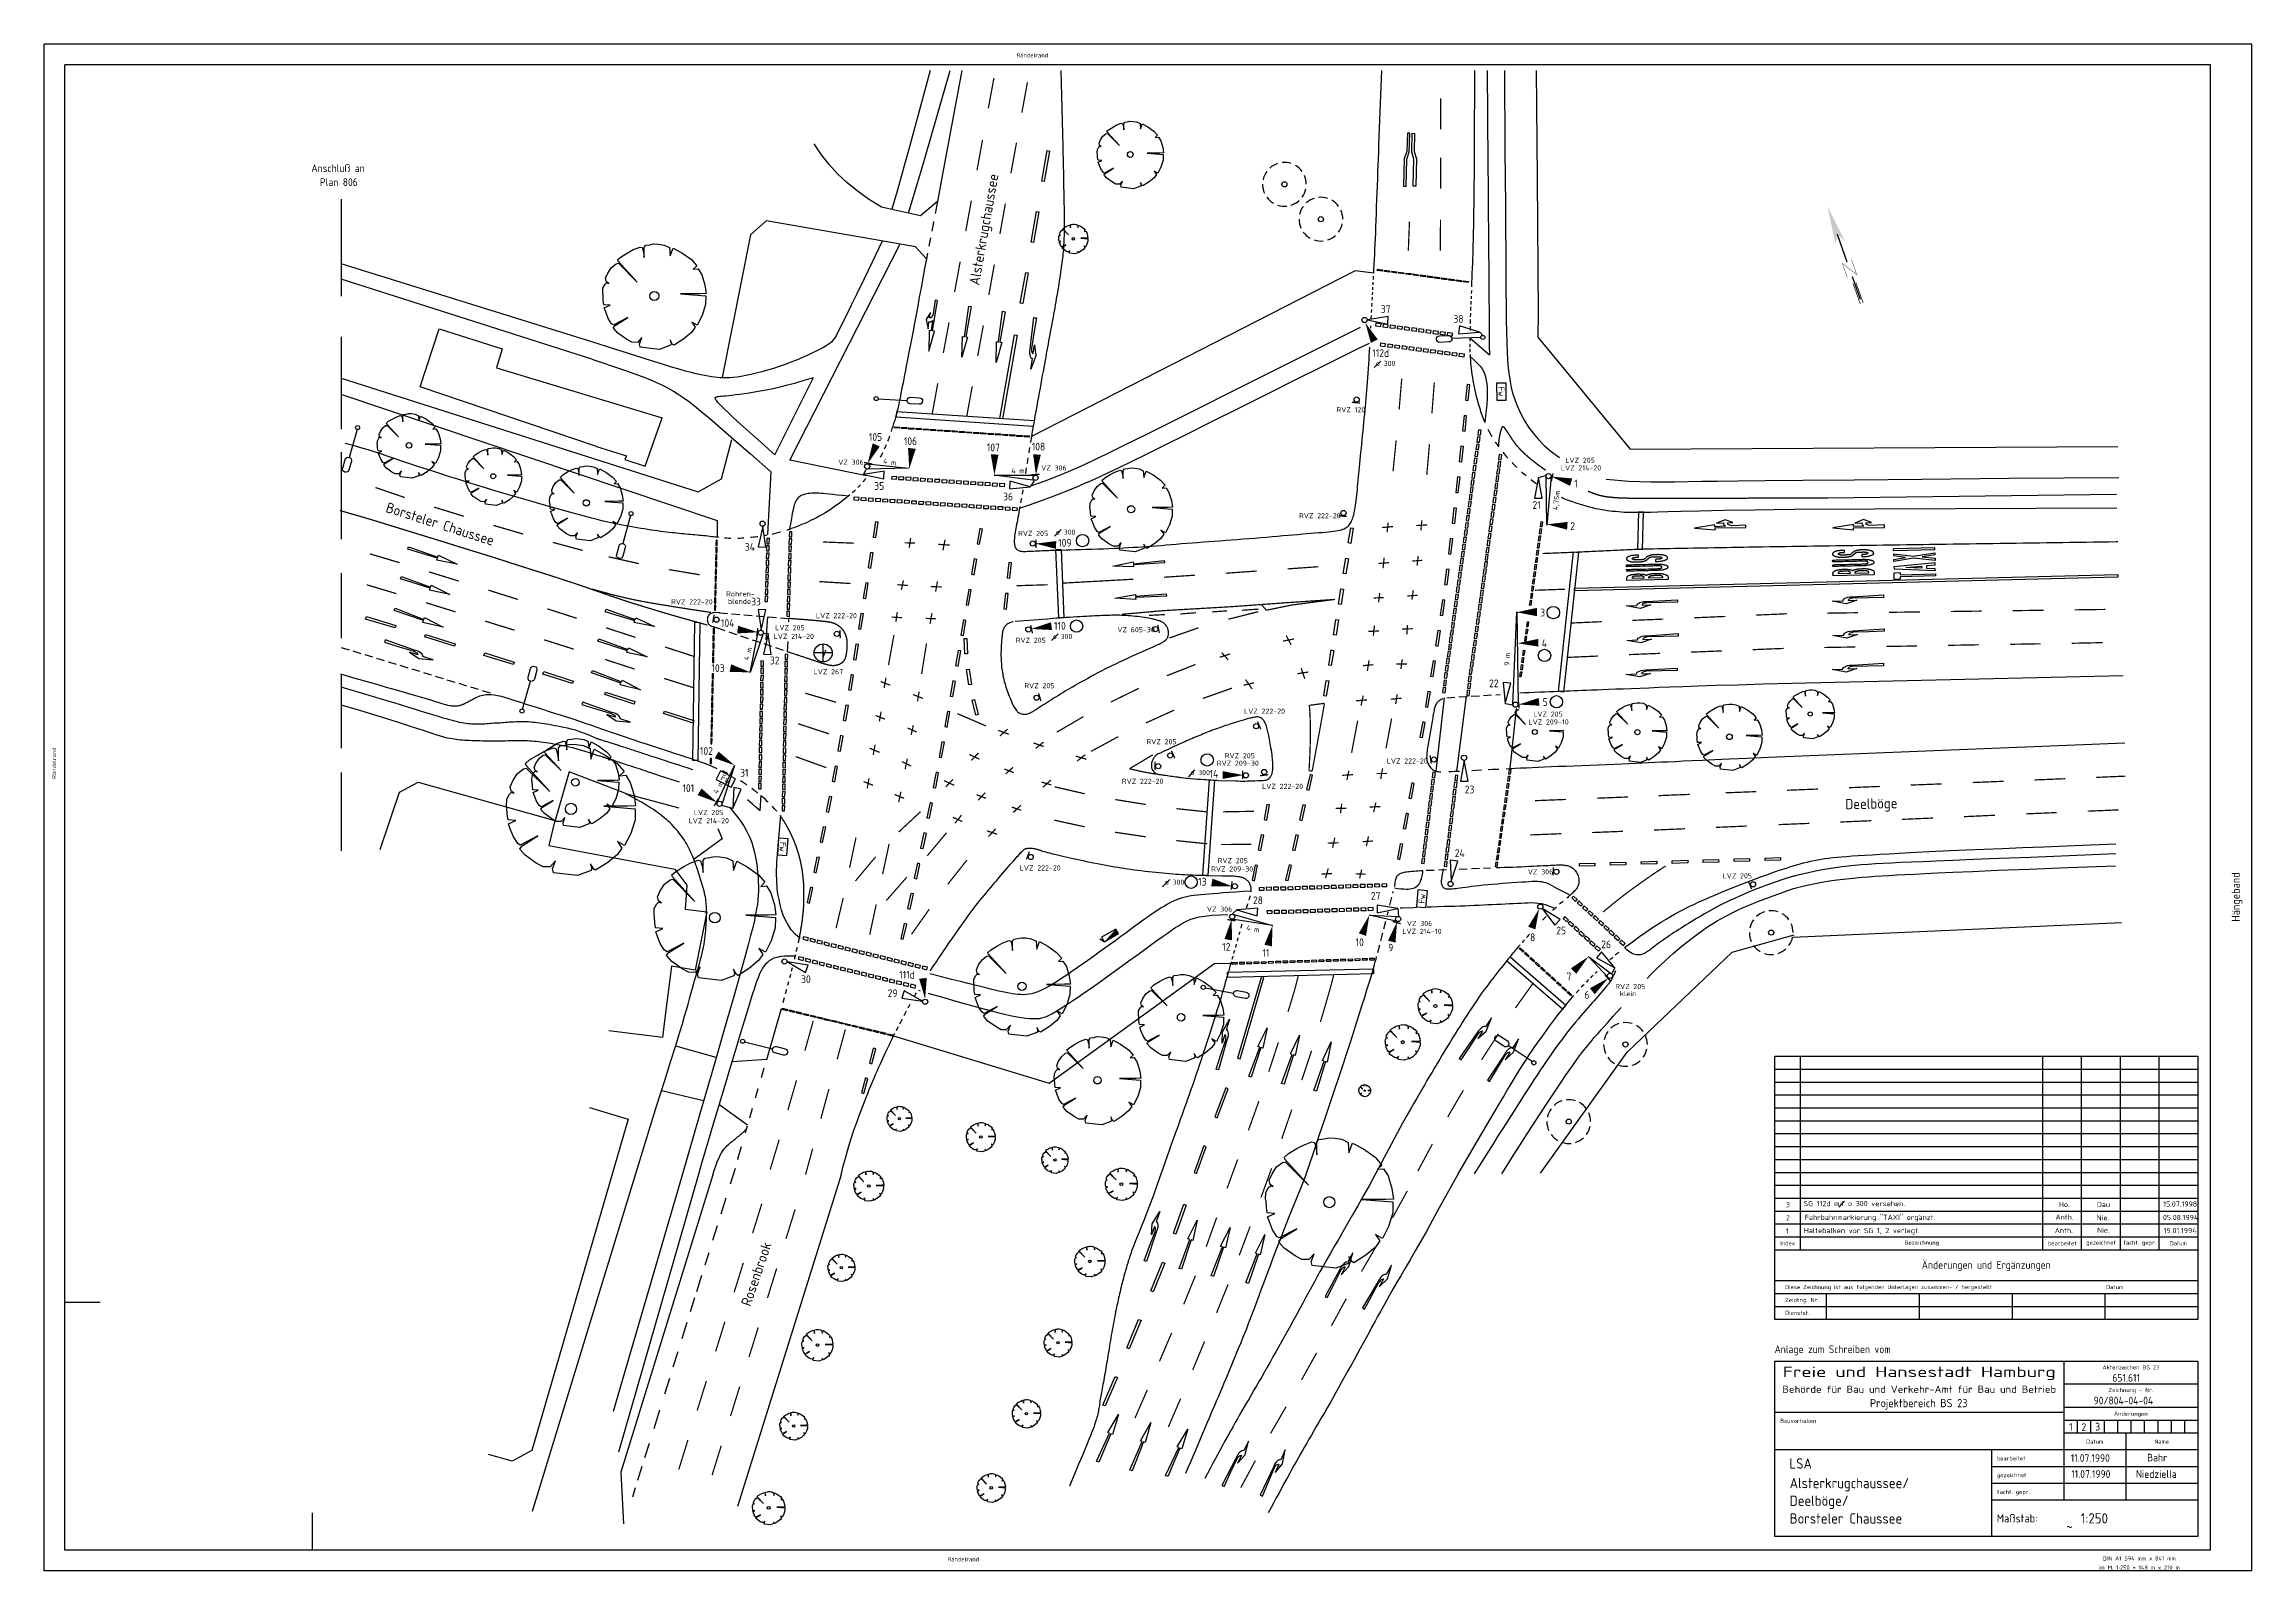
# Model space of a CAD drawing. Header units: metres. Extents: x -2 to 212, y 0 to 148.
import ezdxf
from ezdxf.enums import TextEntityAlignment as Align

# ---------------------------------------------------------------- set-up
doc = ezdxf.new("R2010")
doc.units = ezdxf.units.M
doc.header["$LTSCALE"] = 25
doc.linetypes.add('GESTRICHELT', pattern=[0.75, 0.5, -0.25])
doc.linetypes.add('STRICHLINIE2', pattern=[9.525, 6.35, -3.175])
doc.layers.get('0').update_dxf_attribs({"linetype": 'CONTINUOUS'})
for name, color, linetype in [('B-SN', 5, 'GESTRICHELT'), ('BB-BW-LIN', 2, 'CONTINUOUS'), ('BG-GR-LIN-VSB', 4, 'CONTINUOUS'), ('BG-GR-TXT-STR-NAM', 4, 'CONTINUOUS'), ('BS-RA-LIN-SON', 2, 'CONTINUOUS'), ('BS-RA-SYM', 3, 'CONTINUOUS'), ('BS-RA-SYM-NOR', 3, 'CONTINUOUS'), ('BS-RA-TXT', 3, 'CONTINUOUS'), ('BS-RA-TXT-SON', 2, 'CONTINUOUS'), ('BSFFUSFURT', 2, 'CONTINUOUS'), ('BT-BM-SYM', 2, 'CONTINUOUS'), ('BT-OF-LIN-ABG', 4, 'CONTINUOUS'), ('BV-BL-SYM', 2, 'CONTINUOUS'), ('BV-FM-SYM', 2, 'CONTINUOUS'), ('BV-SF-LIN-HOH', 5, 'CONTINUOUS'), ('BV-SF-LIN-HOH-AGS', 5, 'STRICHLINIE2'), ('BV-VK-SYM', 2, 'CONTINUOUS'), ('BV-VK-TXT', 2, 'CONTINUOUS'), ('BV-VK-TXT-LSA', 3, 'CONTINUOUS'), ('BW-EW-SYM', 3, 'CONTINUOUS'), ('BW-KM-SYM', 2, 'CONTINUOUS'), ('STIFT2', 2, 'CONTINUOUS')]:
    doc.layers.add(name, color=color, linetype=linetype)
doc.styles.get("Standard").update_dxf_attribs({"font": 'isocp.shx', "height": 0.5})

# ---------------------------------------------------------------- blocks, each defined once
blk = doc.blocks.new('BLSTRLAM')
blk.add_line((0.2, 0), (3, 0))
blk.add_lwpolyline([(3.3125, 0.3125), (4.1875, 0.3125, -1), (4.1875, -0.3125), (3.3125, -0.3125, -1)], format="xyb", close=True)
blk.add_circle((0, 0), 0.2)
blk = doc.blocks.new('VKLSAN')
blk.add_lwpolyline([(0, 0, 0, 0.75, 0), (2, 0, 0.75, 0.75, 0)], format="xyseb")
blk = doc.blocks.new('VKLSAF')
for p, q in [((2, 0.375), (0, 0)), ((0, 0), (2, -0.375)), ((2, -0.375), (2, 0.375))]:
    blk.add_line(p, q)
blk = doc.blocks.new('VKLSASK1')
blk.add_lwpolyline([(0, -0.45, 0, 0, 0), (0, 0.15, 0.3, 0, 0), (0, 0.45, 0, 0, 0)], format="xyseb")
blk.add_circle((0, 0), 0.6)
blk = doc.blocks.new('FMPFLR')
blk.add_lwpolyline([(0, 0.29), (1.05, 0.29), (1.06, 0.22), (1.12, 0.13), (1.24, 0.06), (1.35, 0.02), (1.51, -0.03), (1.72, -0.06), (2, -0.06), (5, -0.12), (5, 0), (5, 0.12), (3.5, 0.09), (2, 0.06), (1.88, 0.08), (1.77, 0.1), (1.68, 0.13), (1.6, 0.19), (1.55, 0.25), (1.55, 0.29), (2.4, 0.29), (1.35, 0.59)], close=True)
blk = doc.blocks.new('FMPFLL')
blk.add_lwpolyline([(0, -0.29), (1.05, -0.29), (1.06, -0.22), (1.12, -0.13), (1.24, -0.06), (1.35, -0.02), (1.51, 0.03), (1.72, 0.06), (2, 0.06), (5, 0.12), (5, 0), (5, -0.12), (3.5, -0.09), (2, -0.06), (1.88, -0.08), (1.77, -0.1), (1.68, -0.13), (1.6, -0.19), (1.55, -0.25), (1.55, -0.29), (2.4, -0.29), (1.35, -0.59)], close=True)
blk = doc.blocks.new('FMPFLG')
blk.add_lwpolyline([(0, 0), (2, 0.25), (2, 0.0625), (5, 0.125), (5, -0.125), (2, -0.0625), (2, -0.25)], close=True)
blk = doc.blocks.new('FMPFLGR')
blk.add_lwpolyline([(3.21, 0.4), (3.75, 0.4), (3, 0.7), (2.15, 0.4), (2.81, 0.4), (2.82, 0.36), (2.84, 0.27), (2.89, 0.19), (2.93, 0.15), (3.01, 0.08), (2, 0.06), (2, 0.25), (0, 0), (2, -0.25), (2, -0.06), (5, -0.12), (5, 0.12), (3.65, 0.1), (3.43, 0.15), (3.32, 0.19), (3.24, 0.27), (3.21, 0.38), (3.21, 0.4)], close=True)
blk = doc.blocks.new('FWSHA01')
blk.add_lwpolyline([(-0.82, -0.465), (0.82, -0.465), (0.82, 0.465), (-0.82, 0.465)], close=True)
blk.add_text('Fw', height=0.6).set_placement((0, 0), align=Align.MIDDLE)
blk = doc.blocks.new('BLGROFL')
for p, q in [((0.875, 0), (-0.875, 0)), ((0, -0.875), (0, 0.875))]:
    blk.add_line(p, q)
blk.add_circle((0, 0), 0.875)
blk = doc.blocks.new('BMIST')
blk.add_lwpolyline([(0.506, 0.041), (0.991, 0.004), (0.99, -0.167), (0.925, -0.378), (0.829, -0.566), (0.721, -0.503), (0.788, -0.605), (0.717, -0.704), (0.57, -0.828), (0.382, -0.947), (0.354, -0.933), (0.304, -0.846), (0.324, -0.92), (0.31, -0.952), (0.101, -1.03), (-0.27, -0.988), (-0.283, -0.927), (-0.239, -0.804), (-0.323, -0.896), (-0.431, -0.894), (-0.535, -0.836), (-0.705, -0.716), (-0.782, -0.629), (-0.791, -0.616), (-0.754, -0.569), (-0.509, -0.416), (-0.783, -0.559), (-0.822, -0.535), (-0.888, -0.433), (-0.937, -0.307), (-0.967, -0.23), (-0.853, -0.178), (-0.972, -0.169), (-0.984, -0.083), (-0.988, 0.019), (-0.995, 0.04), (-0.992, 0.149), (-0.949, 0.227), (-0.921, 0.255), (-0.876, 0.242), (-0.923, 0.274), (-0.939, 0.342), (-0.895, 0.442), (-0.824, 0.549), (-0.733, 0.621), (-0.69, 0.629), (-0.328, 0.267), (-0.694, 0.669), (-0.702, 0.7), (-0.639, 0.757), (-0.506, 0.838), (-0.406, 0.892), (-0.273, 0.943), (-0.233, 0.932), (-0.208, 0.851), (-0.194, 0.741), (-0.194, 0.938), (-0.164, 0.976), (-0.083, 0.986), (-0.013, 1.003), (0.083, 0.998), (0.192, 0.981), (0.295, 0.932), (0.305, 0.77), (0.361, 0.923), (0.531, 0.832), (0.714, 0.7), (0.82, 0.58), (0.752, 0.513), (0.846, 0.521), (0.916, 0.409), (0.976, 0.211), (0.999, 0.048), (0.879, 0.043)], close=True)
blk.add_circle((0, 0), 0.0866)
blk = doc.blocks.new('BMPLN')
blk.add_circle((0, 0), 0.25)
for start, end in [(180, 204.0163), (144, 168.0163), (108, 132.0163), (72, 96.0163), (36, 60.0163), (0, 24.0163), (216, 240.0163), (252, 276.0163), (288, 312.0163), (324, 348.0163)]:
    blk.add_arc((0, 0), 2.12, start, end)
blk = doc.blocks.new('EWKAS03')
blk.add_lwpolyline([(-0.8, -0.25), (0.8, -0.25), (0.8, 0.25), (-0.8, 0.25), (-0.8, -0.25), (-1.05, 0.18)])
blk.add_solid([(-0.8, -0.25), (0.8, -0.25), (0.8, 0.25)])
blk = doc.blocks.new('VKLSASK2')
blk.add_lwpolyline([(0.45, 0, 0, 0, 0), (-0.15, 0, 0.3, 0, 0), (-0.45, 0, 0, 0, 0)], format="xyseb")
blk.add_circle((0, 0), 0.6)
blk = doc.blocks.new('FMZN120B')
for points in [[(8.7, 0.6), (4.26, 0.6), (3.06, 0.2), (0, 0.2), (0, 0.6), (3, 0.6), (4.2, 1), (8.7, 1)], [(8.7, -0.6), (4.26, -0.6), (3.06, -0.2), (0, -0.2), (0, -0.6), (3, -0.6), (4.2, -1), (8.7, -1)]]:
    blk.add_lwpolyline(points, close=True)
blk = doc.blocks.new('BB')
for p, q in [((0, 0), (0, 4)), ((0, 0), (0, 4)), ((0.18, 2.34), (0.18, 3.45)), ((0.18, 0.55), (0.18, 1.86))]:
    blk.add_line(p, q)
for points in [[(0, 4), (0.04, 4), (0.09, 4), (0.13, 4), (0.17, 4), (0.2, 4), (0.24, 4), (0.27, 3.99), (0.3, 3.99), (0.32, 3.98), (0.34, 3.97), (0.36, 3.96), (0.38, 3.94), (0.4, 3.93), (0.41, 3.91), (0.43, 3.89), (0.44, 3.87), (0.45, 3.84), (0.47, 3.82), (0.48, 3.79), (0.5, 3.75), (0.51, 3.72), (0.52, 3.68), (0.53, 3.64), (0.54, 3.6), (0.55, 3.56), (0.56, 3.51), (0.57, 3.46), (0.58, 3.41), (0.58, 3.36), (0.59, 3.31), (0.59, 3.26), (0.6, 3.21), (0.6, 3.16), (0.6, 3.12), (0.61, 3.07), (0.61, 3.03), (0.61, 2.99), (0.61, 2.94), (0.61, 2.9), (0.61, 2.85), (0.61, 2.8), (0.61, 2.75), (0.6, 2.7), (0.6, 2.65), (0.6, 2.61), (0.59, 2.56), (0.59, 2.51), (0.58, 2.47), (0.57, 2.43), (0.57, 2.4), (0.56, 2.37), (0.56, 2.34), (0.55, 2.31), (0.54, 2.28), (0.54, 2.26), (0.53, 2.24), (0.52, 2.22), (0.51, 2.2), (0.5, 2.19), (0.5, 2.17), (0.49, 2.16), (0.48, 2.15), (0.48, 2.14), (0.47, 2.13), (0.47, 2.12), (0.47, 2.12), (0.46, 2.11), (0.46, 2.11), (0.46, 2.11), (0.46, 2.11), (0.46, 2.11), (0.46, 2.11), (0.46, 2.11), (0.46, 2.11), (0.46, 2.11), (0.46, 2.11), (0.46, 2.11), (0.46, 2.11), (0.46, 2.11), (0.46, 2.11), (0.46, 2.11), (0.46, 2.11), (0.46, 2.11), (0.46, 2.11), (0.46, 2.11), (0.46, 2.11), (0.46, 2.11), (0.46, 2.1), (0.47, 2.1), (0.47, 2.1), (0.47, 2.09), (0.48, 2.08), (0.48, 2.07), (0.49, 2.06), (0.49, 2.05), (0.5, 2.03), (0.51, 2.01), (0.52, 1.99), (0.53, 1.97), (0.53, 1.94), (0.54, 1.9), (0.55, 1.87), (0.56, 1.83), (0.57, 1.79), (0.58, 1.74), (0.59, 1.7), (0.59, 1.65), (0.6, 1.6), (0.6, 1.55), (0.61, 1.5), (0.61, 1.45), (0.61, 1.4), (0.62, 1.35), (0.62, 1.31), (0.62, 1.27), (0.62, 1.23), (0.62, 1.19), (0.62, 1.15), (0.62, 1.12), (0.62, 1.08), (0.62, 1.05), (0.62, 1.01), (0.62, 0.98), (0.62, 0.94), (0.62, 0.91), (0.62, 0.87), (0.62, 0.84), (0.61, 0.8), (0.61, 0.76), (0.6, 0.71), (0.6, 0.67), (0.59, 0.63), (0.58, 0.58), (0.57, 0.54), (0.56, 0.49), (0.55, 0.45), (0.54, 0.4), (0.53, 0.36), (0.51, 0.32), (0.5, 0.28), (0.49, 0.24), (0.47, 0.21), (0.46, 0.18), (0.44, 0.15), (0.43, 0.13), (0.41, 0.1), (0.4, 0.08), (0.38, 0.07), (0.36, 0.05), (0.35, 0.04), (0.33, 0.03), (0.31, 0.02), (0.29, 0.02), (0.27, 0.01), (0.24, 0.01), (0.21, 0), (0.17, 0), (0.13, 0), (0.07, 0), (0, 0)], [(0.18, 3.45), (0.22, 3.45), (0.26, 3.45), (0.3, 3.45), (0.32, 3.44), (0.34, 3.44), (0.35, 3.43), (0.37, 3.42), (0.37, 3.4), (0.38, 3.39), (0.39, 3.37), (0.4, 3.35), (0.41, 3.33), (0.42, 3.3), (0.42, 3.28), (0.43, 3.25), (0.43, 3.23), (0.44, 3.2), (0.44, 3.17), (0.44, 3.14), (0.44, 3.11), (0.44, 3.08), (0.44, 3.04), (0.44, 3.01), (0.44, 2.97), (0.44, 2.92), (0.44, 2.88), (0.44, 2.83), (0.44, 2.79), (0.44, 2.74), (0.44, 2.7), (0.44, 2.66), (0.44, 2.62), (0.43, 2.59), (0.43, 2.56), (0.42, 2.53), (0.42, 2.51), (0.41, 2.49), (0.41, 2.47), (0.4, 2.46), (0.39, 2.44), (0.38, 2.43), (0.38, 2.42), (0.37, 2.41), (0.36, 2.4), (0.35, 2.39), (0.34, 2.38), (0.33, 2.37), (0.32, 2.37), (0.31, 2.36), (0.3, 2.35), (0.29, 2.35), (0.27, 2.35), (0.25, 2.34), (0.23, 2.34), (0.21, 2.34), (0.18, 2.34)], [(0.18, 1.86), (0.22, 1.86), (0.25, 1.86), (0.28, 1.86), (0.3, 1.85), (0.32, 1.84), (0.33, 1.83), (0.35, 1.82), (0.36, 1.8), (0.37, 1.78), (0.38, 1.76), (0.38, 1.73), (0.39, 1.71), (0.4, 1.68), (0.4, 1.66), (0.41, 1.63), (0.42, 1.61), (0.42, 1.59), (0.42, 1.57), (0.43, 1.55), (0.43, 1.53), (0.43, 1.52), (0.44, 1.5), (0.44, 1.48), (0.44, 1.45), (0.44, 1.43), (0.44, 1.4), (0.44, 1.37), (0.44, 1.34), (0.44, 1.3), (0.44, 1.26), (0.44, 1.22), (0.44, 1.18), (0.44, 1.13), (0.44, 1.09), (0.44, 1.04), (0.44, 0.99), (0.44, 0.95), (0.44, 0.9), (0.44, 0.86), (0.44, 0.82), (0.44, 0.79), (0.43, 0.76), (0.43, 0.73), (0.42, 0.71), (0.41, 0.69), (0.41, 0.67), (0.4, 0.65), (0.38, 0.63), (0.37, 0.62), (0.36, 0.6), (0.34, 0.59), (0.31, 0.57), (0.29, 0.56), (0.26, 0.55), (0.22, 0.55), (0.18, 0.55)]]:
    blk.add_lwpolyline(points)
blk = doc.blocks.new('BU')
blk.add_lwpolyline([(0.35, 0.59), (0.35, 0.59), (0.36, 0.59), (0.36, 0.6), (0.36, 0.6), (0.37, 0.61), (0.37, 0.61), (0.38, 0.62), (0.38, 0.63), (0.39, 0.64), (0.4, 0.65), (0.4, 0.67), (0.41, 0.68), (0.41, 0.7), (0.42, 0.71), (0.42, 0.73), (0.43, 0.75), (0.43, 0.77), (0.43, 0.79), (0.44, 0.82), (0.44, 0.84), (0.44, 0.86), (0.44, 0.88), (0.44, 0.89), (0.44, 0.91), (0.44, 0.92), (0.44, 0.94), (0.44, 0.96), (0.44, 1), (0.44, 1.07), (0.44, 1.16), (0.44, 1.28), (0.44, 1.45), (0.44, 1.66), (0.44, 1.91), (0.44, 2.19), (0.44, 2.47), (0.44, 2.76), (0.44, 3.03), (0.44, 3.28), (0.44, 3.49), (0.44, 3.66), (0.44, 3.78), (0.44, 3.87), (0.44, 3.94), (0.44, 3.97), (0.44, 3.99), (0.44, 4), (0.44, 4), (0.44, 4), (0.45, 4), (0.45, 4), (0.45, 4), (0.45, 4), (0.46, 4), (0.46, 4), (0.47, 4), (0.49, 4), (0.5, 4), (0.52, 4), (0.53, 4), (0.55, 4), (0.56, 4), (0.58, 4), (0.59, 4), (0.6, 4), (0.61, 4), (0.61, 4), (0.62, 4), (0.62, 4), (0.62, 4), (0.62, 4), (0.62, 4), (0.62, 4), (0.62, 3.99), (0.62, 3.97), (0.62, 3.94), (0.62, 3.87), (0.62, 3.78), (0.62, 3.66), (0.62, 3.49), (0.62, 3.28), (0.62, 3.03), (0.62, 2.75), (0.62, 2.47), (0.62, 2.18), (0.62, 1.91), (0.62, 1.66), (0.62, 1.45), (0.62, 1.28), (0.62, 1.15), (0.62, 1.06), (0.62, 0.99), (0.62, 0.95), (0.62, 0.92), (0.62, 0.89), (0.62, 0.87), (0.61, 0.84), (0.61, 0.8), (0.61, 0.76), (0.6, 0.71), (0.6, 0.66), (0.59, 0.61), (0.59, 0.56), (0.58, 0.51), (0.57, 0.46), (0.56, 0.41), (0.55, 0.37), (0.53, 0.32), (0.52, 0.28), (0.51, 0.24), (0.5, 0.21), (0.49, 0.18), (0.48, 0.15), (0.47, 0.13), (0.46, 0.11), (0.45, 0.09), (0.44, 0.08), (0.43, 0.06), (0.42, 0.05), (0.41, 0.04), (0.4, 0.04), (0.39, 0.03), (0.38, 0.02), (0.36, 0.02), (0.35, 0.02), (0.34, 0.01), (0.32, 0.01), (0.31, 0.01), (0.3, 0.01), (0.28, 0.01), (0.27, 0.02), (0.26, 0.02), (0.24, 0.02), (0.23, 0.03), (0.22, 0.04), (0.21, 0.04), (0.2, 0.05), (0.19, 0.06), (0.18, 0.08), (0.17, 0.09), (0.16, 0.11), (0.15, 0.13), (0.14, 0.15), (0.13, 0.18), (0.12, 0.21), (0.11, 0.24), (0.1, 0.28), (0.09, 0.32), (0.07, 0.37), (0.06, 0.41), (0.05, 0.46), (0.04, 0.51), (0.03, 0.56), (0.03, 0.61), (0.02, 0.66), (0.02, 0.71), (0.01, 0.76), (0.01, 0.8), (0.01, 0.84), (0, 0.87), (0, 0.89), (0, 0.92), (0, 0.95), (0, 0.99), (0, 1.06), (0, 1.15), (0, 1.28), (0, 1.45), (0, 1.66), (0, 1.91), (0, 2.18), (0, 2.47), (0, 2.75), (0, 3.03), (0, 3.28), (0, 3.49), (0, 3.66), (0, 3.78), (0, 3.87), (0, 3.94), (0, 3.97), (0, 3.99), (0, 4), (0, 4), (0, 4), (0, 4), (0, 4), (0, 4), (0.01, 4), (0.01, 4), (0.02, 4), (0.03, 4), (0.04, 4), (0.06, 4), (0.07, 4), (0.09, 4), (0.1, 4), (0.12, 4), (0.13, 4), (0.15, 4), (0.16, 4), (0.16, 4), (0.17, 4), (0.17, 4), (0.17, 4), (0.17, 4), (0.17, 4), (0.17, 4), (0.17, 4), (0.17, 3.99), (0.17, 3.97), (0.17, 3.94), (0.17, 3.87), (0.17, 3.78), (0.17, 3.66), (0.17, 3.49), (0.17, 3.28), (0.17, 3.03), (0.17, 2.76), (0.17, 2.47), (0.17, 2.19), (0.17, 1.91), (0.17, 1.66), (0.17, 1.45), (0.17, 1.28), (0.17, 1.16), (0.17, 1.07), (0.18, 1), (0.18, 0.96), (0.18, 0.94), (0.18, 0.92), (0.18, 0.91), (0.18, 0.89), (0.18, 0.88), (0.18, 0.86), (0.18, 0.84), (0.18, 0.82), (0.19, 0.79), (0.19, 0.77), (0.19, 0.75), (0.2, 0.73), (0.2, 0.71), (0.21, 0.7), (0.21, 0.68), (0.22, 0.67), (0.22, 0.65), (0.23, 0.64), (0.24, 0.63), (0.24, 0.62), (0.25, 0.61), (0.25, 0.61), (0.26, 0.6), (0.26, 0.6), (0.26, 0.59), (0.27, 0.59), (0.27, 0.59), (0.28, 0.59), (0.28, 0.58), (0.29, 0.58), (0.29, 0.58), (0.3, 0.58), (0.3, 0.58), (0.3, 0.58), (0.31, 0.58), (0.31, 0.58), (0.31, 0.58), (0.31, 0.58), (0.31, 0.58), (0.31, 0.58), (0.31, 0.58), (0.31, 0.58), (0.31, 0.58), (0.32, 0.58), (0.32, 0.58), (0.32, 0.58), (0.33, 0.58), (0.33, 0.58), (0.34, 0.58), (0.34, 0.59)], close=True)
blk = doc.blocks.new('BS')
for p, q in [((0.45, 2.83), (0.65, 2.83)), ((0.2, 1.17), (0, 1.17))]:
    blk.add_line(p, q)
for points in [[(0.65, 2.83), (0.65, 2.96), (0.65, 3.07), (0.64, 3.18), (0.64, 3.27), (0.63, 3.35), (0.63, 3.42), (0.62, 3.49), (0.61, 3.55), (0.59, 3.6), (0.58, 3.66), (0.57, 3.7), (0.55, 3.75), (0.53, 3.79), (0.52, 3.82), (0.5, 3.85), (0.48, 3.88), (0.47, 3.9), (0.46, 3.92), (0.44, 3.94), (0.43, 3.95), (0.42, 3.96), (0.41, 3.97), (0.4, 3.98), (0.39, 3.98), (0.38, 3.99), (0.37, 3.99), (0.37, 3.99), (0.36, 4), (0.35, 4), (0.34, 4), (0.33, 4), (0.32, 4), (0.31, 4), (0.3, 4), (0.29, 3.99), (0.28, 3.99), (0.27, 3.99), (0.26, 3.98), (0.26, 3.98), (0.25, 3.97), (0.24, 3.97), (0.23, 3.96), (0.22, 3.95), (0.21, 3.94), (0.2, 3.93), (0.19, 3.92), (0.18, 3.9), (0.17, 3.88), (0.15, 3.85), (0.13, 3.82), (0.12, 3.79), (0.1, 3.75), (0.09, 3.71), (0.07, 3.67), (0.06, 3.63), (0.04, 3.59), (0.03, 3.54), (0.03, 3.49), (0.02, 3.44), (0.01, 3.4), (0.01, 3.35), (0.01, 3.3), (0.01, 3.25), (0, 3.2), (0, 3.15), (0, 3.1), (0, 3.06), (0, 3.01), (0, 2.97), (0, 2.93), (0, 2.89), (0, 2.85), (0, 2.82), (0, 2.79), (0, 2.75), (0, 2.72), (0, 2.69), (0.01, 2.66), (0.01, 2.62), (0.01, 2.59), (0.01, 2.54), (0.02, 2.5), (0.02, 2.45), (0.03, 2.41), (0.03, 2.36), (0.04, 2.31), (0.05, 2.26), (0.07, 2.22), (0.08, 2.18), (0.1, 2.14), (0.12, 2.1), (0.14, 2.07), (0.16, 2.04), (0.18, 2.01), (0.2, 1.99), (0.22, 1.96), (0.24, 1.94), (0.26, 1.91), (0.28, 1.89), (0.3, 1.87), (0.31, 1.86), (0.33, 1.84), (0.34, 1.82), (0.35, 1.81), (0.36, 1.79), (0.37, 1.78), (0.38, 1.77), (0.39, 1.75), (0.4, 1.74), (0.41, 1.73), (0.41, 1.71), (0.42, 1.7), (0.42, 1.68), (0.43, 1.67), (0.43, 1.65), (0.43, 1.63), (0.44, 1.61), (0.44, 1.58), (0.44, 1.55), (0.44, 1.52), (0.44, 1.49), (0.45, 1.45), (0.45, 1.41), (0.45, 1.37), (0.45, 1.32), (0.45, 1.28), (0.45, 1.24), (0.45, 1.19), (0.45, 1.15), (0.45, 1.12), (0.45, 1.08), (0.45, 1.04), (0.45, 1.01), (0.45, 0.98), (0.45, 0.95), (0.45, 0.92), (0.44, 0.89), (0.44, 0.86), (0.44, 0.83), (0.44, 0.81), (0.43, 0.78), (0.43, 0.76), (0.43, 0.73), (0.42, 0.71), (0.42, 0.69), (0.41, 0.67), (0.41, 0.66), (0.4, 0.64), (0.39, 0.63), (0.39, 0.61), (0.38, 0.6), (0.37, 0.59), (0.36, 0.58), (0.36, 0.58), (0.35, 0.57), (0.34, 0.57), (0.34, 0.57), (0.33, 0.57), (0.32, 0.57), (0.31, 0.57), (0.31, 0.58), (0.3, 0.58), (0.3, 0.58), (0.29, 0.59), (0.28, 0.6), (0.28, 0.6), (0.27, 0.61), (0.27, 0.62), (0.26, 0.63), (0.26, 0.64), (0.25, 0.65), (0.25, 0.66), (0.24, 0.67), (0.24, 0.68), (0.23, 0.69), (0.23, 0.71), (0.23, 0.72), (0.22, 0.74), (0.22, 0.76), (0.22, 0.78), (0.21, 0.79), (0.21, 0.81), (0.21, 0.84), (0.21, 0.86), (0.21, 0.88), (0.21, 0.91), (0.2, 0.94), (0.2, 0.97), (0.2, 1.01), (0.2, 1.05), (0.2, 1.11), (0.2, 1.17)], [(0, 1.17), (0, 1.04), (0, 0.92), (0, 0.81), (0.01, 0.72), (0.02, 0.63), (0.03, 0.56), (0.04, 0.49), (0.05, 0.43), (0.06, 0.38), (0.08, 0.32), (0.09, 0.28), (0.11, 0.24), (0.12, 0.2), (0.14, 0.16), (0.15, 0.13), (0.16, 0.11), (0.18, 0.09), (0.19, 0.07), (0.2, 0.05), (0.21, 0.04), (0.22, 0.03), (0.23, 0.03), (0.24, 0.02), (0.25, 0.02), (0.26, 0.01), (0.27, 0.01), (0.28, 0.01), (0.29, 0.01), (0.3, 0.01), (0.31, 0.01), (0.32, 0.01), (0.33, 0.01), (0.34, 0.01), (0.36, 0.01), (0.37, 0.01), (0.39, 0.02), (0.41, 0.03), (0.42, 0.04), (0.44, 0.06), (0.46, 0.08), (0.48, 0.11), (0.5, 0.14), (0.52, 0.17), (0.53, 0.21), (0.55, 0.25), (0.56, 0.3), (0.58, 0.34), (0.59, 0.39), (0.6, 0.44), (0.61, 0.48), (0.62, 0.53), (0.62, 0.58), (0.63, 0.62), (0.63, 0.67), (0.64, 0.71), (0.64, 0.75), (0.64, 0.79), (0.64, 0.82), (0.65, 0.86), (0.65, 0.89), (0.65, 0.92), (0.65, 0.96), (0.65, 0.99), (0.65, 1.02), (0.65, 1.06), (0.65, 1.09), (0.65, 1.13), (0.65, 1.16), (0.65, 1.2), (0.65, 1.24), (0.65, 1.28), (0.65, 1.31), (0.65, 1.35), (0.65, 1.39), (0.64, 1.43), (0.64, 1.47), (0.64, 1.51), (0.63, 1.56), (0.62, 1.6), (0.61, 1.64), (0.6, 1.68), (0.59, 1.73), (0.57, 1.77), (0.56, 1.81), (0.54, 1.86), (0.52, 1.9), (0.5, 1.94), (0.47, 1.97), (0.45, 2.01), (0.43, 2.04), (0.41, 2.07), (0.39, 2.1), (0.37, 2.12), (0.35, 2.14), (0.33, 2.16), (0.31, 2.18), (0.29, 2.2), (0.28, 2.21), (0.27, 2.22), (0.26, 2.24), (0.25, 2.25), (0.24, 2.26), (0.23, 2.28), (0.22, 2.3), (0.22, 2.32), (0.21, 2.34), (0.21, 2.37), (0.21, 2.39), (0.21, 2.43), (0.21, 2.46), (0.2, 2.49), (0.2, 2.53), (0.2, 2.56), (0.2, 2.6), (0.2, 2.63), (0.2, 2.67), (0.2, 2.71), (0.2, 2.75), (0.2, 2.78), (0.2, 2.82), (0.2, 2.85), (0.2, 2.88), (0.2, 2.92), (0.2, 2.95), (0.2, 2.98), (0.2, 3), (0.2, 3.03), (0.2, 3.06), (0.2, 3.09), (0.2, 3.12), (0.2, 3.14), (0.21, 3.17), (0.21, 3.19), (0.21, 3.22), (0.21, 3.24), (0.22, 3.26), (0.22, 3.28), (0.23, 3.3), (0.23, 3.31), (0.24, 3.33), (0.24, 3.35), (0.25, 3.36), (0.25, 3.37), (0.26, 3.39), (0.27, 3.4), (0.28, 3.41), (0.28, 3.41), (0.29, 3.42), (0.3, 3.43), (0.31, 3.43), (0.32, 3.43), (0.32, 3.44), (0.33, 3.43), (0.34, 3.43), (0.35, 3.43), (0.36, 3.42), (0.37, 3.41), (0.38, 3.4), (0.38, 3.39), (0.39, 3.38), (0.4, 3.37), (0.4, 3.36), (0.41, 3.34), (0.41, 3.33), (0.42, 3.31), (0.42, 3.3), (0.43, 3.28), (0.43, 3.26), (0.43, 3.24), (0.44, 3.22), (0.44, 3.2), (0.44, 3.18), (0.44, 3.16), (0.44, 3.14), (0.44, 3.11), (0.45, 3.09), (0.45, 3.06), (0.45, 3.04), (0.45, 3.01), (0.45, 2.98), (0.45, 2.94), (0.45, 2.91), (0.45, 2.87), (0.45, 2.83)]]:
    blk.add_lwpolyline(points)
blk = doc.blocks.new('FMHBBUS')
at = {"rotation": 90}
for name, p in [('BU', (4, -0.31523)), ('BS', (4, 0.56571)), ('BB', (4, -1.22))]:
    blk.add_blockref(name, p, dxfattribs=at)
blk = doc.blocks.new('BT')
blk.add_lwpolyline([(0.22, 0), (0.22, 3.42), (0, 3.42), (0, 4), (0.64, 4), (0.64, 3.42), (0.42, 3.42), (0.42, 0)], close=True)
blk = doc.blocks.new('BA')
for points in [[(0.29, 4), (0, 0), (0.18, 0), (0.24, 0.81), (0.52, 0.81), (0.58, 0), (0.76, 0), (0.47, 4)], [(0.28, 1.32), (0.38, 2.85), (0.48, 1.32)]]:
    blk.add_lwpolyline(points, close=True)
blk = doc.blocks.new('BX')
blk.add_lwpolyline([(0, 0), (0.28, 2.09), (0, 3.99), (0.2, 3.99), (0.37, 2.87), (0.54, 3.99), (0.74, 3.99), (0.46, 2.09), (0.74, 0), (0.54, 0), (0.37, 1.24), (0.2, 0)], close=True)
blk = doc.blocks.new('BI')
for p, q in [((0, 0), (0, 4)), ((0, 4), (0.2, 4)), ((0.2, 0), (0.2, 4)), ((0, 0), (0.2, 0))]:
    blk.add_line(p, q)
blk = doc.blocks.new('FMHBTAXI')
at = {"rotation": 90}
for name, p in [('BI', (4, 1.2819)), ('BA', (4, -0.7419)), ('BX', (4, 0.2581)), ('BT', (4, -1.48))]:
    blk.add_blockref(name, p, dxfattribs=at)
blk = doc.blocks.new('BFMPFGN')
blk.add_lwpolyline([(0, 0), (2, 0.25), (2, 0.0625), (5, 0.125), (5, -0.125), (2, -0.0625), (2, -0.25)], close=True)
blk = doc.blocks.new('BFMPFNL')
blk.add_lwpolyline([(0, -0.29), (1.05, -0.29), (1.06, -0.22), (1.12, -0.13), (1.24, -0.06), (1.35, -0.02), (1.51, 0.03), (1.72, 0.06), (2, 0.06), (5, 0.12), (5, 0), (5, -0.12), (3.5, -0.09), (2, -0.06), (1.88, -0.08), (1.77, -0.1), (1.68, -0.13), (1.6, -0.19), (1.55, -0.25), (1.55, -0.29), (2.4, -0.29), (1.35, -0.59)], close=True)
blk = doc.blocks.new('BFMPFNR')
blk.add_lwpolyline([(0, 0.29), (1.05, 0.29), (1.06, 0.22), (1.12, 0.13), (1.24, 0.06), (1.35, 0.02), (1.51, -0.03), (1.72, -0.06), (2, -0.06), (5, -0.12), (5, 0), (5, 0.12), (3.5, 0.09), (2, 0.06), (1.88, 0.08), (1.77, 0.1), (1.68, 0.13), (1.6, 0.19), (1.55, 0.25), (1.55, 0.29), (2.4, 0.29), (1.35, 0.59)], close=True)
blk = doc.blocks.new('BSNORDPF')
for p, q in [((2.89, 0), (5.71, 0)), ((7.22, 0), (9.56, 0))]:
    blk.add_line(p, q)
at = {"const_width": 0.0366}
blk.add_lwpolyline([(5.71, 0.48), (7.22, 0.48), (5.71, -0.48), (7.22, -0.48)], dxfattribs=at)
blk.add_solid([(0, 0), (3.74, 0.48), (3.74, -0.48), (2.89, 0)])
for points in [[(7.88, 0.18), (7.88, 0.11), (10, 0.18), (10, 0.11)], [(7.88, -0.11), (7.88, -0.18), (10, -0.11), (10, -0.18)]]:
    blk.add_trace(points)
blk = doc.blocks.new('BLSTRLA')
blk.add_line((0.2, 0), (3, 0))
blk.add_lwpolyline([(3.3125, 0.3125), (4.1875, 0.3125, -1), (4.1875, -0.3125), (3.3125, -0.3125, -1)], format="xyb", close=True)
blk.add_circle((0, 0), 0.2)
blk = doc.blocks.new('BS-RA-SYM-A1')
at = {"layer": 'BS-RA-LIN-SON'}
for p, q in [((172.15, 33.03), (172.15, 51.78)), ((195.65, 33.03), (195.65, 51.78)), ((199.4, 33.03), (199.4, 51.78)), ((203.15, 33.03), (203.15, 51.78)), ((206.9, 33.03), (206.9, 51.78)), ((169.65, 50.53), (210.65, 50.53)), ((169.65, 49.28), (210.65, 49.28)), ((169.65, 48.03), (210.65, 48.03)), ((169.65, 46.78), (210.65, 46.78)), ((169.65, 45.53), (210.65, 45.53)), ((169.65, 44.28), (210.65, 44.28)), ((169.65, 43.03), (210.65, 43.03)), ((169.65, 41.78), (210.65, 41.78)), ((169.65, 40.53), (210.65, 40.53)), ((169.65, 39.28), (210.65, 39.28)), ((169.65, 38.03), (210.65, 38.03)), ((169.65, 36.78), (210.65, 36.78)), ((169.65, 35.53), (210.65, 35.53)), ((169.65, 34.28), (210.65, 34.28)), ((169.65, 28.78), (210.65, 28.78)), ((174.65, 28.78), (174.65, 26.28)), ((183.65, 28.78), (183.65, 26.28)), ((192.65, 28.78), (192.65, 26.28)), ((201.65, 28.78), (201.65, 26.28)), ((169.65, 27.53), (210.65, 27.53)), ((210.67, 19.99), (197.67, 19.99)), ((210.67, 17.74), (197.67, 17.74)), ((210.67, 16.49), (197.67, 16.49)), ((198.97, 16.49), (198.97, 15.24)), ((200.27, 16.49), (200.27, 15.24)), ((201.57, 16.49), (201.57, 15.24)), ((202.87, 16.49), (202.87, 15.24)), ((203.67, 15.24), (203.67, 8.74)), ((204.17, 16.49), (204.17, 15.24)), ((205.47, 16.49), (205.47, 15.24)), ((206.77, 16.49), (206.77, 15.24)), ((208.07, 16.49), (208.07, 15.24)), ((209.37, 16.49), (209.37, 15.24)), ((210.67, 13.62), (197.67, 13.62)), ((210.67, 13.62), (197.67, 13.62)), ((210.67, 11.99), (190.67, 11.99)), ((210.67, 10.37), (190.67, 10.37))]:
    blk.add_line(p, q, dxfattribs=at)
at = {"layer": 'BS-RA-SYM'}
for p, q in [((3.9, 3.9), (3.9, 147.9)), ((211.9, 147.9), (3.9, 147.9)), ((211.9, 3.9), (211.9, 147.9)), ((169.65, 26.28), (169.65, 51.78)), ((169.65, 51.78), (210.65, 51.78)), ((210.65, 51.78), (210.65, 26.28)), ((169.65, 33.03), (210.65, 33.03)), ((169.65, 30.03), (210.65, 30.03)), ((7.31, 27.9), (3.9, 27.9)), ((210.65, 26.28), (169.65, 26.28)), ((197.67, 22.24), (197.67, 8.74)), ((197.67, 17.24), (169.67, 17.24)), ((210.67, 15.24), (197.67, 15.24)), ((197.67, 13.62), (169.67, 13.62)), ((190.67, 13.62), (190.67, 5.24)), ((210.67, 8.74), (190.67, 8.74)), ((27.9, 3.9), (27.9, 7.53)), ((211.9, 3.9), (3.9, 3.9))]:
    blk.add_line(p, q, dxfattribs=at)
blk.add_lwpolyline([(210.67, 5.24), (169.67, 5.24), (169.67, 22.24), (210.67, 22.24)], close=True, dxfattribs=at)
at = {"layer": 'BS-RA-TXT-SON'}
for p, q in [((1.9, 1.9), (1.9, 149.9)), ((215.9, 149.9), (1.9, 149.9)), ((215.9, 1.9), (215.9, 149.9)), ((215.9, 1.9), (1.9, 1.9))]:
    blk.add_line(p, q, dxfattribs=at)
at = {"layer": 'BG-GR-TXT-STR-NAM', "width": 1.454869}
blk.add_text('Freie und Hansestadt Hamburg', height=1, dxfattribs=at).set_placement((170.43, 20.69), (196.89, 20.69), align=Align.FIT)
at = {"layer": 'BG-GR-TXT-STR-NAM'}
for s, p in [('LSA', (171.08, 11.81)), ('1:250', (199.32, 6.49)), ('~ ', (197.91, 5.63))]:
    blk.add_text(s, height=1, dxfattribs=at).set_placement(p)
at = {"layer": 'BS-RA-TXT'}
blk.add_text('Änderungen und Ergänzungen', height=0.75, dxfattribs=at).set_placement((190.15, 31.53), align=Align.MIDDLE)
for s, height, p in [('Anlage zum Schreiben vom', 0.75, (169.63, 23.01)), ('651.611', 0.75, (202.38, 20.24)), ('Maßstab:', 0.8, (191.17, 6.59))]:
    blk.add_text(s, height=height, dxfattribs=at).set_placement(p)
at = {"layer": 'BS-RA-TXT', "width": 1.156614}
blk.add_text('Behörde für Bau und Verkehr-Amt für Bau und Betrieb', height=0.7, dxfattribs=at).set_placement((170.39, 19.15), (196.93, 19.15), align=Align.FIT)
at = {"layer": 'BS-RA-TXT'}
blk.add_text('Projektbereich BS 23', height=0.8, dxfattribs=at).set_placement((183.61, 17.76), align=Align.CENTER)
at = {"layer": 'BS-RA-TXT-SON'}
for s, p in [('Rändelrand', (97.68, 148.82)), ('Index', (170.9, 33.66)), ('Bezeichnung', (183.9, 33.66)), ('bearbeitet', (197.52, 33.66)), ('gezeichnet', (201.27, 33.66)), ('facht. gepr.', (205.02, 33.66)), ('Datum', (208.77, 33.66)), ('Aktenzeichen BS 23', (204.17, 21.62)), ('Zeichnung - Nr.', (204.17, 19.37)), ('Änderungen', (204.17, 17.12)), ('Datum', (200.67, 14.43)), ('Name', (207.17, 14.43)), ('Rändelrand', (90.99, 3.02)), ('im M. 1:250 = 148 m x 210 m', (204.99, 2.22)), ('DIN A1 594 mm x 841 mm', (204.99, 3.1))]:
    blk.add_text(s, height=0.4, dxfattribs=at).set_placement(p, align=Align.MIDDLE)
for s, height, p in [('Rändelrand', 0.4, (2.86, 80.2)), ('Hängeband', 0.8, (214.45, 67.22))]:
    blk.add_text(s, height=height, rotation=90, dxfattribs=at).set_placement(p, align=Align.MIDDLE)
for s, p in [('Zeichng. Nr.', (170.65, 27.96)), ('Diese Zeichnung ist aus folgenden Unterlagen zusammen- / hergestellt', (170.65, 29.21)), ('Datum', (201.77, 29.21)), ('Dienstst.', (170.65, 26.71)), ('Bauvorhaben', (170.17, 16.24)), ('bearbeitet', (191.17, 12.6)), ('gezeichnet', (191.17, 10.98)), ('facht. gepr.', (191.17, 9.35))]:
    blk.add_text(s, height=0.4, dxfattribs=at).set_placement(p)
blk = doc.blocks.new('BVKMAN')
blk.add_circle((0, 0), 0.25)
blk = doc.blocks.new('Verkehrszeichen')
at = {"layer": 'BV-VK-SYM', "const_width": 0.125}
blk.add_lwpolyline([(0.3, 0.37), (0.32, -0.43)], dxfattribs=at)
at = {"layer": 'BV-VK-SYM', "rotation": 0.8654267626991108}
blk.add_blockref('BVKMAN', (0, 0), dxfattribs=at)
blk = doc.blocks.new('bvkma280')
for p, q in [((0.02, 0.25), (2.8, 0)), ((2.8, 0), (0.02, -0.25))]:
    blk.add_line(p, q)
blk.add_circle((0, 0), 0.25)
blk = doc.blocks.new('bvkma400')
for p, q in [((0.02, 0.25), (4, 0)), ((4, 0), (0.02, -0.25))]:
    blk.add_line(p, q)
blk.add_circle((0, 0), 0.25)
blk = doc.blocks.new('bvkma475')
for p, q in [((0.01, 0.25), (4.75, 0)), ((4.75, 0), (0.01, -0.25))]:
    blk.add_line(p, q)
blk.add_circle((0, 0), 0.25)
blk = doc.blocks.new('bvkma900')
for p, q in [((0.01, 0.25), (9, 0)), ((9, 0), (0.01, -0.25))]:
    blk.add_line(p, q)
blk.add_circle((0, 0), 0.25)

msp = doc.modelspace()

# ---------------------------------------------------------------- linework, layer by layer
at = {"layer": 'B-SN'}
for p, q in [((26.44, 133.43), (26.44, 124.03)), ((26.44, 120.09), (26.44, 111.14)), ((26.44, 108.9), (26.44, 100.48)), ((26.44, 97.19), (26.44, 90.87)), ((26.44, 87.32), (26.44, 80.21)), ((26.44, 77.85), (26.44, 70.26))]:
    msp.add_line(p, q, dxfattribs=at)
at = {"layer": 'BB-BW-LIN'}
for p, q in [((34.08, 115.24), (35.93, 120.86)), ((35.93, 120.86), (42.02, 118.94)), ((42.02, 118.94), (41.48, 117.1)), ((41.48, 117.1), (57.53, 112.23)), ((51.18, 109.48), (34.08, 115.24)), ((55.89, 107.55), (57.53, 112.23)), ((51.18, 109.48), (54.08, 108.56)), ((54.08, 108.56), (53.92, 108.19)), ((53.92, 108.19), (55.89, 107.55)), ((48.52, 77.93), (47.18, 73.22)), ((53.92, 75.87), (48.52, 77.93)), ((30.22, 70.39), (32.08, 75.96)), ((32.08, 75.96), (33.9, 76.94)), ((33.9, 76.94), (47.14, 73.2)), ((47.14, 73.2), (46.57, 70.78)), ((46.57, 70.78), (58.78, 68.48)), ((58.78, 68.48), (59.94, 66.93)), ((59.94, 66.93), (59.77, 64.6)), ((59.77, 64.6), (61.88, 64.36)), ((61.88, 64.36), (60.75, 58.69)), ((58.46, 59.08), (57.83, 54.32)), ((60.75, 58.69), (58.46, 59.08)), ((57.83, 54.32), (57.59, 52.16)), ((57.59, 52.16), (52.37, 52.82)), ((50.49, 45.4), (54.26, 44.27)), ((54.26, 44.27), (44.92, 12.14)), ((43.01, 11.09), (40.7, 11.76)), ((44.92, 12.14), (43.01, 11.09))]:
    msp.add_line(p, q, dxfattribs=at)
at = {"layer": 'BG-GR-LIN-VSB'}
for p, q in [((142.36, 135.43), (142.47, 122.33)), ((142.47, 122.33), (142.44, 120.06)), ((142.44, 120.06), (151.38, 109.21)), ((151.38, 109.21), (198.66, 109.45)), ((161.27, 60.43), (167.27, 62.12)), ((167.13, 61.9), (198.99, 63.33)), ((159.23, 58.5), (161.27, 60.43)), ((151.83, 51.46), (159.23, 58.5)), ((142.68, 39.03), (151.08, 50.75)), ((44.98, 6.24), (56.11, 42.66))]:
    msp.add_line(p, q, dxfattribs=at)
msp.add_lwpolyline([(56.11, 42.66), (57.04, 45.6), (57.8, 47.99), (58.39, 49.9), (58.86, 51.41), (59.22, 52.58), (59.5, 53.5), (59.71, 54.23), (59.89, 54.84), (60.05, 55.4), (60.19, 55.92), (60.33, 56.41), (60.46, 56.86), (60.58, 57.29), (60.69, 57.69), (60.8, 58.07), (60.9, 58.44), (61, 58.78), (61.09, 59.12), (61.18, 59.44), (61.27, 59.76), (61.34, 60.06), (61.42, 60.36), (61.48, 60.65), (61.54, 60.93), (61.6, 61.22), (61.64, 61.49), (61.68, 61.77), (61.72, 62.04), (61.74, 62.3), (61.77, 62.55), (61.79, 62.8), (61.81, 63.04), (61.82, 63.28), (61.83, 63.5), (61.84, 63.72), (61.85, 63.93), (61.85, 64.14), (61.85, 64.34), (61.85, 64.53), (61.85, 64.72), (61.84, 64.91), (61.82, 65.09), (61.81, 65.27), (61.78, 65.45), (61.76, 65.63), (61.73, 65.81), (61.69, 65.99), (61.65, 66.18), (61.6, 66.38), (61.55, 66.58), (61.49, 66.78), (61.43, 66.99), (61.37, 67.2), (61.3, 67.41), (61.23, 67.63), (61.17, 67.84), (61.1, 68.05), (61.03, 68.26), (60.96, 68.47), (60.89, 68.68), (60.82, 68.89), (60.75, 69.09), (60.67, 69.3), (60.59, 69.51), (60.51, 69.71), (60.42, 69.92), (60.33, 70.12), (60.24, 70.33), (60.14, 70.53), (60.04, 70.73), (59.93, 70.92), (59.82, 71.11), (59.71, 71.29), (59.59, 71.47), (59.46, 71.65), (59.33, 71.82), (59.2, 71.99), (59.06, 72.16), (58.92, 72.32), (58.78, 72.48), (58.63, 72.64), (58.47, 72.81), (58.31, 72.97), (58.14, 73.14), (57.95, 73.31), (57.74, 73.48), (57.52, 73.66), (57.27, 73.85), (57, 74.05), (56.7, 74.26), (56.36, 74.48), (55.97, 74.72), (55.55, 74.97), (55.06, 75.25), (54.52, 75.55), (53.92, 75.87)], dxfattribs=at)
at = {"layer": 'BS-RA-TXT-SON'}
msp.add_line((171.61, 35.71), (172.14, 36.32), dxfattribs=at)
at = {"layer": 'BSFFUSFURT'}
for points in [[(127.37, 126.59), (127.35, 126.47), (126.86, 126.54), (126.87, 126.65)], [(128.06, 126.49), (128.05, 126.38), (127.55, 126.44), (127.57, 126.56)], [(128.76, 126.4), (128.74, 126.28), (128.24, 126.35), (128.26, 126.47)], [(129.45, 126.31), (129.43, 126.19), (128.94, 126.26), (128.95, 126.37)], [(130.14, 126.22), (130.13, 126.1), (129.63, 126.16), (129.65, 126.28)], [(130.84, 126.12), (130.82, 126), (130.33, 126.07), (130.34, 126.19)], [(131.53, 126.03), (131.51, 125.91), (131.02, 125.98), (131.04, 126.1)], [(132.22, 125.94), (132.21, 125.82), (131.71, 125.88), (131.73, 126)], [(132.92, 125.84), (132.9, 125.72), (132.41, 125.79), (132.42, 125.91)], [(133.61, 125.75), (133.6, 125.63), (133.1, 125.7), (133.12, 125.82)], [(134.31, 125.66), (134.29, 125.54), (133.79, 125.6), (133.81, 125.72)], [(135, 125.56), (134.98, 125.44), (134.49, 125.51), (134.5, 125.63)], [(135.69, 125.47), (135.68, 125.35), (135.18, 125.42), (135.2, 125.54)], [(80.56, 111.35), (80.55, 111.23), (80.05, 111.26), (80.06, 111.38)], [(81.26, 111.3), (81.25, 111.18), (80.75, 111.21), (80.76, 111.33)], [(81.96, 111.25), (81.95, 111.13), (81.45, 111.16), (81.46, 111.28)], [(82.66, 111.2), (82.65, 111.08), (82.15, 111.12), (82.16, 111.24)], [(83.35, 111.15), (83.35, 111.04), (82.85, 111.07), (82.86, 111.19)], [(84.05, 111.11), (84.04, 110.99), (83.55, 111.02), (83.55, 111.14)], [(84.75, 111.06), (84.74, 110.94), (84.24, 110.97), (84.25, 111.09)], [(85.45, 111.01), (85.44, 110.89), (84.94, 110.93), (84.95, 111.05)], [(86.15, 110.96), (86.14, 110.84), (85.64, 110.88), (85.65, 111)], [(86.85, 110.92), (86.84, 110.8), (86.34, 110.83), (86.35, 110.95)], [(87.54, 110.87), (87.54, 110.75), (87.04, 110.78), (87.05, 110.9)], [(88.24, 110.82), (88.24, 110.7), (87.74, 110.74), (87.74, 110.86)], [(88.94, 110.77), (88.93, 110.65), (88.43, 110.69), (88.44, 110.81)], [(89.64, 110.73), (89.63, 110.61), (89.13, 110.64), (89.14, 110.76)], [(90.34, 110.68), (90.33, 110.56), (89.83, 110.59), (89.84, 110.71)], [(91.04, 110.63), (91.03, 110.51), (90.53, 110.55), (90.54, 110.67)], [(91.74, 110.58), (91.73, 110.46), (91.23, 110.5), (91.24, 110.62)], [(92.43, 110.54), (92.43, 110.42), (91.93, 110.45), (91.93, 110.57)], [(93.13, 110.49), (93.12, 110.37), (92.62, 110.4), (92.63, 110.52)], [(142.62, 100.29), (142.5, 100.31), (142.57, 100.8), (142.68, 100.79)], [(142.71, 100.98), (142.59, 101), (142.66, 101.5), (142.78, 101.48)], [(142.81, 101.68), (142.69, 101.69), (142.76, 102.19), (142.88, 102.17)], [(62.85, 98.98), (62.73, 98.99), (62.72, 98.49), (62.84, 98.48)], [(62.87, 99.68), (62.75, 99.69), (62.74, 99.19), (62.86, 99.18)], [(62.89, 100.38), (62.77, 100.39), (62.76, 99.89), (62.88, 99.88)], [(142.33, 98.21), (142.21, 98.23), (142.28, 98.72), (142.4, 98.71)], [(142.42, 98.9), (142.31, 98.92), (142.37, 99.42), (142.49, 99.4)], [(142.52, 99.6), (142.4, 99.61), (142.47, 100.11), (142.59, 100.09)], [(62.8, 96.88), (62.68, 96.89), (62.67, 96.39), (62.79, 96.38)], [(62.82, 97.58), (62.7, 97.59), (62.69, 97.09), (62.81, 97.08)], [(62.84, 98.28), (62.72, 98.29), (62.71, 97.79), (62.83, 97.78)], [(142.04, 96.13), (141.92, 96.15), (141.99, 96.64), (142.11, 96.63)], [(142.14, 96.82), (142.02, 96.84), (142.09, 97.34), (142.21, 97.32)], [(142.23, 97.52), (142.11, 97.53), (142.18, 98.03), (142.3, 98.01)], [(62.75, 94.78), (62.63, 94.79), (62.62, 94.29), (62.74, 94.28)], [(62.77, 95.48), (62.65, 95.49), (62.64, 94.99), (62.76, 94.98)], [(62.79, 96.18), (62.67, 96.19), (62.65, 95.69), (62.77, 95.68)], [(141.75, 94.05), (141.63, 94.07), (141.7, 94.56), (141.82, 94.55)], [(141.85, 94.74), (141.73, 94.76), (141.8, 95.26), (141.92, 95.24)], [(141.94, 95.44), (141.83, 95.45), (141.89, 95.95), (142.01, 95.93)], [(62.73, 94.08), (62.61, 94.09), (62.6, 93.59), (62.72, 93.58)], [(141.47, 91.97), (141.35, 91.99), (141.42, 92.48), (141.53, 92.47)], [(62.58, 90.41), (62.46, 90.42), (62.45, 89.92), (62.57, 89.91)], [(62.59, 91.11), (62.47, 91.12), (62.46, 90.62), (62.58, 90.61)], [(62.61, 91.81), (62.49, 91.82), (62.48, 91.32), (62.6, 91.31)], [(141.27, 90.58), (141.15, 90.6), (141.22, 91.09), (141.34, 91.08)], [(141.37, 91.28), (141.25, 91.29), (141.32, 91.79), (141.44, 91.77)], [(62.55, 89.01), (62.43, 89.02), (62.42, 88.52), (62.54, 88.52)], [(62.56, 89.71), (62.44, 89.72), (62.43, 89.22), (62.55, 89.21)], [(140.89, 87.81), (140.77, 87.83), (140.84, 88.32), (140.96, 88.3)], [(140.99, 88.5), (140.87, 88.52), (140.94, 89.01), (141.05, 89)], [(141.08, 89.2), (140.96, 89.21), (141.03, 89.71), (141.15, 89.69)], [(62.49, 86.04), (62.37, 86.04), (62.36, 85.54), (62.48, 85.54)], [(62.5, 86.74), (62.38, 86.74), (62.37, 86.24), (62.49, 86.24)], [(62.52, 87.44), (62.4, 87.44), (62.39, 86.94), (62.51, 86.94)], [(140.79, 87.12), (140.68, 87.13), (140.74, 87.63), (140.86, 87.61)], [(62.44, 83.94), (62.32, 83.94), (62.31, 83.44), (62.43, 83.44)], [(62.46, 84.64), (62.34, 84.64), (62.33, 84.14), (62.45, 84.14)], [(62.47, 85.34), (62.35, 85.34), (62.34, 84.84), (62.46, 84.84)], [(62.4, 81.84), (62.28, 81.84), (62.26, 81.34), (62.38, 81.34)], [(62.41, 82.54), (62.29, 82.54), (62.28, 82.04), (62.4, 82.04)], [(62.43, 83.24), (62.31, 83.24), (62.3, 82.74), (62.42, 82.74)], [(62.33, 79.22), (62.21, 79.22), (62.2, 78.72), (62.32, 78.72)], [(62.39, 81.14), (62.27, 81.15), (62.25, 80.65), (62.37, 80.64)], [(139.63, 77), (139.52, 77.02), (139.59, 77.52), (139.7, 77.5)], [(139.73, 77.7), (139.61, 77.71), (139.68, 78.21), (139.8, 78.19)], [(139.34, 74.93), (139.22, 74.94), (139.29, 75.44), (139.41, 75.42)], [(139.44, 75.62), (139.32, 75.64), (139.39, 76.13), (139.51, 76.11)], [(139.54, 76.31), (139.42, 76.33), (139.49, 76.82), (139.61, 76.81)], [(139.04, 72.85), (138.92, 72.86), (138.99, 73.36), (139.11, 73.34)], [(139.14, 73.54), (139.02, 73.56), (139.09, 74.05), (139.21, 74.03)], [(139.24, 74.23), (139.12, 74.25), (139.19, 74.74), (139.31, 74.73)], [(138.75, 70.77), (138.63, 70.78), (138.7, 71.28), (138.82, 71.26)], [(138.84, 71.46), (138.73, 71.48), (138.8, 71.97), (138.91, 71.96)], [(138.94, 72.15), (138.82, 72.17), (138.89, 72.67), (139.01, 72.65)], [(138.45, 68.69), (138.33, 68.71), (138.4, 69.2), (138.52, 69.18)], [(138.55, 69.38), (138.43, 69.4), (138.5, 69.89), (138.62, 69.88)], [(138.65, 70.07), (138.53, 70.09), (138.6, 70.59), (138.72, 70.57)], [(141.07, 60.54), (140.99, 60.45), (140.62, 60.79), (140.71, 60.87)], [(141.59, 60.07), (141.51, 59.98), (141.14, 60.31), (141.22, 60.4)], [(142.11, 59.59), (142.03, 59.5), (141.66, 59.84), (141.74, 59.93)], [(113.3, 59.3), (113.3, 59.42), (112.8, 59.4), (112.81, 59.28)], [(114, 59.32), (114, 59.44), (113.5, 59.43), (113.5, 59.31)], [(114.7, 59.34), (114.7, 59.46), (114.2, 59.45), (114.2, 59.33)], [(115.4, 59.37), (115.4, 59.49), (114.9, 59.47), (114.9, 59.35)], [(116.1, 59.39), (116.1, 59.51), (115.6, 59.49), (115.6, 59.37)], [(116.8, 59.41), (116.8, 59.53), (116.3, 59.51), (116.3, 59.39)], [(117.5, 59.43), (117.5, 59.55), (117, 59.54), (117, 59.42)], [(118.2, 59.45), (118.2, 59.57), (117.7, 59.56), (117.7, 59.44)], [(118.9, 59.47), (118.9, 59.59), (118.4, 59.58), (118.4, 59.46)], [(119.6, 59.5), (119.6, 59.62), (119.1, 59.6), (119.1, 59.48)], [(120.3, 59.52), (120.3, 59.64), (119.8, 59.62), (119.8, 59.5)], [(121, 59.54), (121, 59.66), (120.5, 59.64), (120.5, 59.52)], [(121.7, 59.56), (121.7, 59.68), (121.2, 59.67), (121.2, 59.55)], [(122.4, 59.58), (122.4, 59.7), (121.9, 59.69), (121.9, 59.57)], [(123.1, 59.6), (123.1, 59.72), (122.6, 59.71), (122.6, 59.59)], [(123.8, 59.63), (123.8, 59.75), (123.3, 59.73), (123.3, 59.61)], [(124.5, 59.65), (124.5, 59.77), (124, 59.75), (124, 59.63)], [(125.2, 59.67), (125.2, 59.79), (124.7, 59.77), (124.7, 59.65)], [(125.9, 59.69), (125.9, 59.81), (125.4, 59.8), (125.4, 59.68)], [(126.6, 59.71), (126.59, 59.83), (126.1, 59.82), (126.1, 59.7)], [(142.63, 59.12), (142.54, 59.03), (142.18, 59.37), (142.26, 59.46)], [(143.14, 58.65), (143.06, 58.56), (142.69, 58.9), (142.77, 58.99)], [(143.66, 58.18), (143.58, 58.09), (143.21, 58.43), (143.29, 58.51)], [(144.18, 57.71), (144.09, 57.62), (143.73, 57.95), (143.81, 58.04)], [(144.69, 57.23), (144.61, 57.14), (144.24, 57.48), (144.32, 57.57)], [(145.21, 56.76), (145.13, 56.67), (144.76, 57.01), (144.84, 57.1)], [(145.73, 56.29), (145.65, 56.2), (145.28, 56.54), (145.36, 56.63)], [(69.69, 54.89), (69.67, 54.77), (69.18, 54.89), (69.21, 55.01)], [(70.38, 54.72), (70.35, 54.61), (69.86, 54.73), (69.89, 54.84)], [(71.06, 54.56), (71.03, 54.44), (70.54, 54.56), (70.57, 54.68)], [(71.74, 54.4), (71.71, 54.28), (71.22, 54.4), (71.25, 54.51)], [(72.42, 54.23), (72.39, 54.11), (71.9, 54.23), (71.93, 54.35)], [(73.1, 54.07), (73.07, 53.95), (72.58, 54.07), (72.61, 54.18)], [(73.78, 53.9), (73.75, 53.79), (73.26, 53.9), (73.29, 54.02)], [(74.46, 53.74), (74.43, 53.62), (73.94, 53.74), (73.97, 53.86)], [(75.14, 53.57), (75.11, 53.46), (74.62, 53.58), (74.65, 53.69)], [(75.82, 53.41), (75.79, 53.29), (75.3, 53.41), (75.33, 53.53)], [(76.5, 53.25), (76.47, 53.13), (75.99, 53.25), (76.01, 53.36)], [(77.18, 53.08), (77.15, 52.96), (76.67, 53.08), (76.69, 53.2)], [(77.86, 52.92), (77.83, 52.8), (77.35, 52.92), (77.37, 53.03)], [(78.54, 52.75), (78.51, 52.64), (78.03, 52.75), (78.05, 52.87)], [(79.22, 52.59), (79.19, 52.47), (78.71, 52.59), (78.73, 52.71)], [(79.9, 52.42), (79.87, 52.31), (79.39, 52.43), (79.42, 52.54)]]:
    msp.add_lwpolyline(points, close=True, dxfattribs=at)
at = {"layer": 'BT-BM-SYM'}
for points in [[(143.54, 81.9), (144.88, 81.8), (144.87, 81.33), (144.69, 80.74), (144.43, 80.22), (144.13, 80.4), (144.32, 80.12), (144.12, 79.84), (143.71, 79.5), (143.2, 79.17), (143.12, 79.21), (142.98, 79.45), (143.04, 79.25), (143, 79.16), (142.42, 78.94), (141.4, 79.06), (141.36, 79.23), (141.48, 79.57), (141.25, 79.31), (140.95, 79.32), (140.67, 79.48), (140.2, 79.81), (139.98, 80.05), (139.96, 80.09), (140.06, 80.21), (140.74, 80.64), (139.98, 80.24), (139.87, 80.31), (139.69, 80.59), (139.55, 80.94), (139.47, 81.15), (139.79, 81.29), (139.46, 81.32), (139.43, 81.56), (139.41, 81.84), (139.39, 81.9), (139.4, 82.2), (139.52, 82.41), (139.6, 82.49), (139.72, 82.45), (139.59, 82.54), (139.55, 82.73), (139.67, 83.01), (139.87, 83.3), (140.12, 83.5), (140.24, 83.52), (141.24, 82.52), (140.23, 83.63), (140.2, 83.72), (140.38, 83.88), (140.59, 84.01)], [(144.89, 81.99), (144.9, 81.92), (144.57, 81.91), (143.54, 81.9)]]:
    msp.add_lwpolyline(points, dxfattribs=at)
msp.add_circle((142.14, 81.79), 0.239, dxfattribs=at)
at = {"layer": 'BT-OF-LIN-ABG'}
for p, q in [((142.25, 145.9), (142.36, 135.43)), ((84.22, 133.21), (82.57, 131.84)), ((67.63, 131.34), (66.1, 129.99)), ((78.05, 129.52), (67.63, 131.34)), ((82.57, 131.84), (78.81, 132.68)), ((66.1, 129.99), (63.36, 116.16)), ((69.92, 108.13), (80.59, 129.06)), ((82.09, 128.83), (78.05, 129.52)), ((83.16, 127.66), (82.09, 128.83)), ((50.73, 119.62), (26.44, 127.16)), ((124.72, 126.51), (93.33, 110.42)), ((126.52, 126.27), (124.72, 126.51)), ((50.73, 117.94), (26.44, 125.68)), ((137.73, 118.31), (135.83, 119.98)), ((26.44, 116.1), (61.02, 105.06)), ((68.45, 108.67), (72.2, 116.14)), ((62.91, 102.27), (26.44, 114.51)), ((63.28, 106.32), (64.28, 110.14)), ((68.09, 107), (67.75, 100.92)), ((77.35, 106.61), (69.92, 108.13)), ((61.02, 105.06), (63.28, 106.32)), ((170.55, 104.5), (198.53, 104.83)), ((62.92, 100.67), (62.91, 102.27)), ((67.74, 92.96), (67.6, 90.71)), ((69.8, 92.8), (69.78, 92.48)), ((69.71, 90.55), (69.67, 89.59)), ((133.36, 85.1), (132.54, 77.99)), ((135.48, 85.25), (134.55, 78)), ((139.75, 78.26), (140.36, 84.08)), ((53.98, 75.84), (59.16, 74.43)), ((67.05, 74.13), (67.14, 75.68)), ((63.36, 71.43), (60.65, 69.46)), ((62.93, 72.44), (63.36, 71.43)), ((95.06, 47.73), (111.1, 59.39)), ((111.1, 59.39), (112.66, 59.34)), ((153.41, 58.31), (153.03, 57.9)), ((150.5, 55.08), (149.74, 54.24)), ((79.98, 52.34), (95.06, 47.73)), ((62.78, 50.24), (58.87, 51.33)), ((67.69, 50.05), (64.29, 49.81)), ((61.56, 46.04), (57.49, 46.99)), ((65.83, 43.68), (63.05, 45.69)), ((59.48, 38.84), (52.8, 15.91)), ((61.03, 38.8), (53.31, 11.98))]:
    msp.add_line(p, q, dxfattribs=at)
for points in [[(83.52, 145.9), (81.41, 138.15), (81.11, 137.04), (80.75, 135.74), (80.32, 134.22), (79.82, 132.47)], [(81.42, 132.1), (82.07, 134.25), (82.61, 136.07), (83.07, 137.6), (85.47, 145.9)], [(137.5, 145.9), (137.58, 136.9), (137.6, 134.44), (137.62, 132.22), (137.64, 130.22), (137.65, 128.4), (137.67, 126.75), (137.68, 125.24), (137.69, 123.85), (137.7, 122.58), (137.71, 121.41), (137.71, 120.31), (137.72, 119.29), (137.73, 118.31)], [(139.2, 145.9), (139.24, 138.15), (139.26, 135.44), (139.28, 132.88), (139.29, 130.49), (139.31, 128.32), (139.32, 126.37), (139.33, 124.65), (139.35, 123.12), (139.36, 121.78), (139.38, 120.59), (139.41, 119.55), (139.45, 118.63), (139.5, 117.8), (139.56, 117.06), (139.63, 116.39), (139.73, 115.77), (139.84, 115.19), (139.98, 114.64), (140.15, 114.11), (140.35, 113.58), (140.58, 113.05), (140.85, 112.5), (141.16, 111.93), (141.53, 111.35), (141.96, 110.76), (142.46, 110.16), (143.05, 109.57), (143.73, 108.98), (144.51, 108.41)], [(78.81, 132.68), (77.55, 133.45), (76.43, 134.24), (75.43, 135.06), (74.53, 135.91), (73.73, 136.8), (73, 137.73), (72.33, 138.7), (72.25, 138.82)], [(78.88, 129.37), (77.9, 127.34), (77.08, 125.65), (76.41, 124.27), (75.86, 123.15), (75.43, 122.26), (75.09, 121.57), (74.82, 121.03), (74.61, 120.61), (74.43, 120.27), (74.27, 120.01), (74.13, 119.79), (73.98, 119.62), (73.83, 119.48), (73.65, 119.34), (73.43, 119.21), (73.17, 119.07), (72.85, 118.9), (72.47, 118.71), (72.05, 118.51), (71.59, 118.29), (71.09, 118.07), (70.57, 117.85), (70.02, 117.63), (69.46, 117.41), (68.89, 117.21), (68.32, 117.03), (67.75, 116.86), (67.19, 116.7), (66.65, 116.56), (66.14, 116.44), (65.65, 116.34), (65.2, 116.26), (64.8, 116.2), (64.43, 116.15), (64.09, 116.13), (63.77, 116.12), (63.47, 116.12), (63.18, 116.13), (62.9, 116.16), (62.61, 116.19), (62.32, 116.23), (62, 116.28), (61.66, 116.34), (61.28, 116.42), (60.85, 116.52), (60.36, 116.64), (59.81, 116.78), (59.18, 116.96), (58.46, 117.17), (57.56, 117.44), (56.4, 117.8), (54.89, 118.28), (52.96, 118.9), (50.73, 119.62)], [(125.19, 120.99), (123.4, 120.1), (121.12, 118.96), (118.47, 117.63), (115.58, 116.18), (112.6, 114.69), (109.66, 113.21), (106.89, 111.83), (104.43, 110.6), (102.37, 109.58), (100.68, 108.75), (99.26, 108.07), (98.03, 107.5), (96.9, 107.02), (95.8, 106.57), (94.64, 106.12), (93.33, 105.64)], [(50.73, 117.94), (51.68, 117.62), (52.84, 117.23), (53.88, 116.88), (54.8, 116.55), (55.62, 116.24), (56.35, 115.95), (57, 115.67), (57.58, 115.4), (58.12, 115.12), (58.63, 114.84), (59.11, 114.54), (59.59, 114.22), (60.08, 113.86), (60.63, 113.44), (61.29, 112.9), (62.12, 112.21), (63.16, 111.32), (64.46, 110.18), (66.09, 108.76), (68.09, 107)], [(126.06, 119.46), (125.11, 118.99), (123.5, 118.19), (121.37, 117.13), (118.88, 115.89), (116.18, 114.54), (113.41, 113.16), (110.74, 111.82), (108.3, 110.6), (106.21, 109.56), (104.47, 108.7), (103.01, 107.98), (101.8, 107.39), (100.78, 106.9), (99.91, 106.49), (99.14, 106.14), (98.42, 105.83), (97.7, 105.52), (96.98, 105.23), (96.25, 104.94), (95.5, 104.65), (94.74, 104.37), (93.94, 104.08), (93.11, 103.78), (92.24, 103.48)], [(135.83, 118.21), (136.25, 117.84), (136.58, 117.52), (136.83, 117.24), (137.02, 116.99), (137.15, 116.76), (137.25, 116.54), (137.33, 116.32), (137.38, 116.08), (137.43, 115.83), (137.48, 115.54), (137.51, 115.19), (137.52, 114.75), (137.51, 114.21), (137.47, 113.55), (137.4, 112.75), (137.29, 111.78)], [(68.45, 108.67), (67.11, 109.87), (66.01, 110.85), (65.14, 111.63), (64.47, 112.25), (63.96, 112.73), (63.58, 113.09), (63.3, 113.36), (63.1, 113.57), (62.95, 113.74), (62.83, 113.88), (62.75, 113.98), (62.7, 114.07), (62.67, 114.13), (62.66, 114.17), (62.67, 114.21), (62.7, 114.23), (62.73, 114.25), (62.77, 114.27), (62.83, 114.29), (62.91, 114.3), (63.01, 114.32), (63.13, 114.33), (63.29, 114.35), (63.49, 114.37), (63.72, 114.39), (64, 114.42), (64.31, 114.45), (64.66, 114.49), (65.06, 114.54), (65.49, 114.59), (65.97, 114.66), (66.48, 114.75), (67.04, 114.85), (67.64, 114.96), (68.29, 115.1), (68.98, 115.26), (69.71, 115.44), (70.49, 115.64), (71.32, 115.88), (72.2, 116.14)], [(138.64, 109.51), (138.65, 109.6), (138.65, 109.67), (138.65, 109.74), (138.66, 109.79), (138.66, 109.84), (138.66, 109.88), (138.67, 109.92), (138.67, 109.95), (138.67, 109.98), (138.68, 110.01), (138.68, 110.04), (138.68, 110.07), (138.68, 110.09), (138.69, 110.11), (138.69, 110.14), (138.69, 110.16), (138.69, 110.18), (138.69, 110.2), (138.7, 110.22), (138.7, 110.24), (138.7, 110.26), (138.7, 110.28), (138.71, 110.3), (138.71, 110.32), (138.71, 110.34), (138.72, 110.36), (138.72, 110.38), (138.72, 110.39), (138.72, 110.41), (138.73, 110.43), (138.73, 110.44), (138.73, 110.46), (138.73, 110.48), (138.74, 110.49), (138.74, 110.51), (138.74, 110.52), (138.74, 110.54), (138.75, 110.55), (138.75, 110.57), (138.75, 110.58), (138.76, 110.59), (138.76, 110.61), (138.76, 110.62), (138.76, 110.63), (138.77, 110.65), (138.77, 110.66), (138.77, 110.67), (138.77, 110.68), (138.78, 110.7), (138.78, 110.71), (138.78, 110.72), (138.78, 110.73), (138.79, 110.74), (138.79, 110.75), (138.79, 110.76), (138.8, 110.77), (138.8, 110.78), (138.8, 110.79), (138.8, 110.8), (138.81, 110.81), (138.81, 110.82), (138.81, 110.83), (138.81, 110.84), (138.82, 110.85), (138.82, 110.86), (138.82, 110.87), (138.82, 110.88), (138.83, 110.89), (138.83, 110.9), (138.83, 110.91), (138.83, 110.92), (138.84, 110.92), (138.84, 110.93), (138.84, 110.94), (138.84, 110.95), (138.84, 110.96), (138.85, 110.96), (138.85, 110.97), (138.85, 110.98), (138.85, 110.99), (138.86, 110.99), (138.86, 111), (138.86, 111.01), (138.86, 111.02), (138.86, 111.02), (138.87, 111.03), (138.87, 111.04), (138.87, 111.04), (138.87, 111.05), (138.88, 111.06), (138.88, 111.06), (138.88, 111.07), (138.88, 111.08), (138.88, 111.08), (138.89, 111.09), (138.89, 111.09), (138.89, 111.1), (138.89, 111.11), (138.89, 111.11), (138.9, 111.12), (138.9, 111.12), (138.9, 111.13), (138.9, 111.13), (138.9, 111.14), (138.91, 111.15), (138.91, 111.15), (138.91, 111.16), (138.91, 111.16), (138.91, 111.17), (138.91, 111.17), (138.92, 111.18), (138.92, 111.18), (138.92, 111.19), (138.92, 111.19), (138.92, 111.2), (138.93, 111.2), (138.93, 111.21), (138.93, 111.21), (138.93, 111.22), (138.93, 111.22), (138.93, 111.22), (138.94, 111.23), (138.94, 111.23), (138.94, 111.24), (138.94, 111.24), (138.94, 111.25), (138.94, 111.25), (138.95, 111.26), (138.95, 111.26), (138.95, 111.26), (138.95, 111.27), (138.95, 111.27), (138.95, 111.28), (138.95, 111.28), (138.96, 111.28), (138.96, 111.29), (138.96, 111.29), (138.96, 111.3), (138.96, 111.3), (138.96, 111.3), (138.96, 111.31), (138.97, 111.31), (138.97, 111.32), (138.97, 111.32), (138.97, 111.32), (138.97, 111.33), (138.97, 111.33), (138.98, 111.33), (138.98, 111.34), (138.98, 111.34), (138.98, 111.34), (138.98, 111.35), (138.98, 111.35), (138.98, 111.35), (138.99, 111.36), (138.99, 111.36), (138.99, 111.36), (138.99, 111.36), (138.99, 111.37), (138.99, 111.37), (138.99, 111.37), (139, 111.37), (139, 111.38), (139, 111.38), (139, 111.38), (139, 111.38), (139, 111.39), (139, 111.39), (139.01, 111.39), (139.01, 111.39), (139.01, 111.39), (139.01, 111.39), (139.01, 111.4), (139.01, 111.4), (139.02, 111.4), (139.02, 111.4), (139.02, 111.4), (139.02, 111.4), (139.02, 111.4), (139.02, 111.41), (139.03, 111.41), (139.03, 111.41), (139.03, 111.41), (139.03, 111.41), (139.03, 111.41), (139.03, 111.41), (139.04, 111.41), (139.04, 111.41), (139.04, 111.41), (139.04, 111.41), (139.04, 111.41), (139.05, 111.41), (139.05, 111.41), (139.05, 111.41), (139.05, 111.41), (139.05, 111.41), (139.05, 111.41), (139.06, 111.41), (139.06, 111.41), (139.06, 111.41), (139.06, 111.41), (139.07, 111.41), (139.07, 111.4), (139.07, 111.4), (139.07, 111.4), (139.07, 111.4), (139.08, 111.4), (139.08, 111.4), (139.08, 111.4), (139.08, 111.39), (139.09, 111.39), (139.09, 111.39), (139.09, 111.39), (139.09, 111.38), (139.1, 111.38), (139.1, 111.38), (139.1, 111.38), (139.1, 111.37), (139.11, 111.37), (139.11, 111.37), (139.11, 111.37), (139.12, 111.36), (139.12, 111.36), (139.12, 111.36), (139.13, 111.35), (139.13, 111.35), (139.13, 111.35), (139.14, 111.34), (139.14, 111.34), (139.14, 111.33), (139.15, 111.33), (139.15, 111.33), (139.15, 111.32), (139.16, 111.32), (139.16, 111.31), (139.16, 111.31), (139.17, 111.3), (139.17, 111.3), (139.17, 111.29), (139.18, 111.29), (139.18, 111.28), (139.19, 111.28), (139.19, 111.27), (139.19, 111.27), (139.2, 111.26), (139.2, 111.25), (139.21, 111.25), (139.21, 111.24), (139.22, 111.24), (139.22, 111.23), (139.22, 111.22), (139.23, 111.22), (139.23, 111.21), (139.24, 111.2), (139.24, 111.2), (139.25, 111.19), (139.25, 111.18), (139.26, 111.17), (139.26, 111.17), (139.27, 111.16), (139.27, 111.15), (139.28, 111.14), (139.28, 111.13), (139.29, 111.13), (139.3, 111.12), (139.3, 111.11), (139.31, 111.1), (139.31, 111.09), (139.32, 111.08), (139.32, 111.08), (139.33, 111.07), (139.34, 111.06), (139.34, 111.05), (139.35, 111.04), (139.35, 111.03), (139.36, 111.02), (139.37, 111.01), (139.37, 111), (139.38, 110.99), (139.39, 110.98), (139.39, 110.97), (139.4, 110.96), (139.41, 110.95), (139.41, 110.94), (139.42, 110.93), (139.43, 110.92), (139.43, 110.91), (139.44, 110.9), (139.45, 110.89), (139.46, 110.88), (139.46, 110.86), (139.47, 110.85), (139.48, 110.84), (139.49, 110.83), (139.49, 110.82), (139.5, 110.81), (139.51, 110.79), (139.52, 110.78), (139.52, 110.77), (139.53, 110.76), (139.54, 110.75), (139.55, 110.73), (139.56, 110.72), (139.57, 110.71), (139.57, 110.69), (139.58, 110.68), (139.59, 110.67), (139.6, 110.66), (139.61, 110.64), (139.62, 110.63), (139.63, 110.62), (139.63, 110.6), (139.64, 110.59), (139.65, 110.57), (139.66, 110.56), (139.67, 110.55), (139.68, 110.53), (139.69, 110.52), (139.7, 110.5), (139.71, 110.49), (139.72, 110.47), (139.73, 110.46), (139.74, 110.45), (139.75, 110.43), (139.76, 110.42), (139.77, 110.4), (139.78, 110.39), (139.79, 110.37), (139.8, 110.36), (139.81, 110.34), (139.82, 110.32), (139.83, 110.31), (139.84, 110.29), (139.85, 110.28), (139.86, 110.26), (139.87, 110.25), (139.88, 110.23), (139.89, 110.21), (139.9, 110.2), (139.91, 110.18), (139.92, 110.17), (139.93, 110.15), (139.94, 110.14), (139.96, 110.12), (139.97, 110.1), (139.98, 110.09), (139.99, 110.07), (140, 110.05), (140.01, 110.04), (140.02, 110.02), (140.04, 110), (140.05, 109.99), (140.06, 109.97), (140.07, 109.96), (140.08, 109.94), (140.1, 109.92), (140.11, 109.91), (140.12, 109.89), (140.13, 109.87), (140.15, 109.86), (140.16, 109.84), (140.17, 109.82), (140.18, 109.81), (140.2, 109.79), (140.21, 109.77), (140.22, 109.76), (140.23, 109.74), (140.25, 109.72), (140.26, 109.71), (140.27, 109.69), (140.29, 109.67), (140.3, 109.66), (140.31, 109.64), (140.33, 109.62), (140.34, 109.61), (140.35, 109.59), (140.37, 109.57), (140.38, 109.56), (140.39, 109.54), (140.41, 109.53), (140.42, 109.51), (140.44, 109.49), (140.45, 109.48), (140.46, 109.46), (140.48, 109.44), (140.49, 109.43), (140.51, 109.41), (140.52, 109.39), (140.54, 109.38), (140.55, 109.36), (140.57, 109.35), (140.58, 109.33), (140.59, 109.31), (140.61, 109.3), (140.62, 109.28), (140.64, 109.27), (140.65, 109.25), (140.67, 109.23), (140.68, 109.22), (140.7, 109.2), (140.71, 109.19), (140.73, 109.17), (140.74, 109.16), (140.76, 109.14), (140.78, 109.12), (140.79, 109.11), (140.81, 109.09), (140.82, 109.08), (140.84, 109.06), (140.85, 109.05), (140.87, 109.03), (140.88, 109.01), (140.9, 109), (140.91, 108.98), (140.93, 108.97), (140.95, 108.95), (140.96, 108.94), (140.98, 108.92), (140.99, 108.91), (141.01, 108.89), (141.02, 108.88), (141.04, 108.86), (141.06, 108.85), (141.07, 108.83), (141.09, 108.82), (141.1, 108.8), (141.12, 108.79), (141.14, 108.77), (141.15, 108.76), (141.17, 108.74), (141.18, 108.73), (141.2, 108.71), (141.22, 108.7), (141.23, 108.68), (141.25, 108.67), (141.26, 108.65), (141.28, 108.64), (141.3, 108.63), (141.31, 108.61), (141.33, 108.6), (141.35, 108.58), (141.36, 108.57), (141.38, 108.55), (141.39, 108.54), (141.41, 108.53), (141.43, 108.51), (141.44, 108.5), (141.46, 108.48), (141.48, 108.47), (141.49, 108.45), (141.51, 108.44), (141.52, 108.43), (141.54, 108.41), (141.56, 108.4), (141.57, 108.38), (141.59, 108.37), (141.61, 108.36), (141.62, 108.34), (141.64, 108.33), (141.65, 108.32), (141.67, 108.3), (141.69, 108.29), (141.7, 108.27), (141.72, 108.26), (141.74, 108.25), (141.75, 108.23), (141.77, 108.22), (141.79, 108.21), (141.8, 108.19), (141.82, 108.18), (141.84, 108.17), (141.85, 108.15), (141.87, 108.14), (141.89, 108.13), (141.9, 108.11), (141.92, 108.1), (141.94, 108.09), (141.95, 108.07), (141.97, 108.06), (141.99, 108.05), (142, 108.03), (142.02, 108.02), (142.04, 108.01), (142.05, 107.99), (142.07, 107.98), (142.09, 107.97), (142.11, 107.95), (142.12, 107.94), (142.14, 107.93), (142.16, 107.91), (142.17, 107.9), (142.19, 107.89), (142.21, 107.87), (142.23, 107.86), (142.24, 107.85), (142.26, 107.84), (142.28, 107.82), (142.3, 107.81), (142.31, 107.8), (142.33, 107.78), (142.35, 107.77), (142.37, 107.76), (142.38, 107.74), (142.4, 107.73), (142.42, 107.72), (142.44, 107.7), (142.45, 107.69), (142.47, 107.68), (142.49, 107.66), (142.51, 107.65), (142.53, 107.64), (142.54, 107.63), (142.56, 107.61), (142.58, 107.6), (142.6, 107.59), (142.62, 107.57), (142.64, 107.56), (142.65, 107.55), (142.67, 107.53), (142.69, 107.52), (142.71, 107.51), (142.73, 107.49), (142.75, 107.48), (142.76, 107.47), (142.78, 107.46), (142.8, 107.44), (142.82, 107.43), (142.84, 107.42), (142.86, 107.4), (142.88, 107.39), (142.89, 107.38), (142.91, 107.37), (142.93, 107.35), (142.95, 107.34), (142.97, 107.33), (142.99, 107.31), (143.01, 107.3), (143.03, 107.29), (143.05, 107.28), (143.06, 107.26), (143.08, 107.25), (143.1, 107.24), (143.12, 107.23), (143.14, 107.21), (143.16, 107.2), (143.17, 107.2)], [(75.63, 104.66), (75.02, 104.71), (74.51, 104.76), (74.08, 104.81), (73.72, 104.84), (73.42, 104.87), (73.16, 104.9), (72.94, 104.92), (72.73, 104.93), (72.54, 104.94), (72.35, 104.94), (72.18, 104.94), (72.01, 104.93), (71.86, 104.92), (71.71, 104.9), (71.57, 104.88), (71.44, 104.85), (71.32, 104.82), (71.21, 104.79), (71.11, 104.74), (71.02, 104.7), (70.93, 104.65), (70.85, 104.59), (70.77, 104.52), (70.7, 104.45), (70.63, 104.37), (70.57, 104.28), (70.51, 104.18), (70.45, 104.07), (70.4, 103.95), (70.35, 103.82), (70.31, 103.68), (70.27, 103.53), (70.23, 103.37), (70.2, 103.19), (70.16, 102.98), (70.12, 102.75), (70.07, 102.48), (70.01, 102.17), (69.94, 101.82), (69.85, 101.42)], [(147.29, 105.14), (147.29, 105.14), (147.31, 105.13), (147.33, 105.12), (147.35, 105.12), (147.37, 105.11), (147.39, 105.1), (147.41, 105.09), (147.42, 105.09), (147.44, 105.08), (147.46, 105.07), (147.48, 105.06), (147.5, 105.06), (147.52, 105.05), (147.53, 105.04), (147.55, 105.03), (147.57, 105.03), (147.59, 105.02), (147.61, 105.01), (147.63, 105), (147.64, 105), (147.66, 104.99), (147.68, 104.98), (147.7, 104.98), (147.72, 104.97), (147.73, 104.96), (147.75, 104.96), (147.77, 104.95), (147.79, 104.94), (147.81, 104.94), (147.82, 104.93), (147.84, 104.92), (147.86, 104.92), (147.88, 104.91), (147.9, 104.9), (147.92, 104.9), (147.93, 104.89), (147.95, 104.88), (147.97, 104.88), (147.99, 104.87), (148.01, 104.87), (148.02, 104.86), (148.04, 104.85), (148.06, 104.85), (148.08, 104.84), (148.1, 104.84), (148.12, 104.83), (148.13, 104.82), (148.15, 104.82), (148.17, 104.81), (148.19, 104.81), (148.21, 104.8), (148.23, 104.8), (148.25, 104.79), (148.26, 104.79), (148.28, 104.78), (148.3, 104.77), (148.32, 104.77), (148.34, 104.76), (148.36, 104.76), (148.38, 104.75), (148.4, 104.75), (148.42, 104.74), (148.44, 104.74), (148.46, 104.73), (148.48, 104.73), (148.5, 104.72), (148.52, 104.72), (148.54, 104.71), (148.56, 104.71), (148.58, 104.7), (148.6, 104.7), (148.62, 104.69), (148.64, 104.69), (148.66, 104.69), (148.68, 104.68), (148.7, 104.68), (148.72, 104.67), (148.74, 104.67), (148.76, 104.66), (148.79, 104.66), (148.81, 104.66), (148.83, 104.65), (148.85, 104.65), (148.87, 104.64), (148.9, 104.64), (148.92, 104.63), (148.94, 104.63), (148.97, 104.63), (148.99, 104.62), (149.01, 104.62), (149.04, 104.62), (149.06, 104.61), (149.08, 104.61), (149.11, 104.6), (149.13, 104.6), (149.16, 104.6), (149.18, 104.59), (149.21, 104.59), (149.23, 104.59), (149.26, 104.58), (149.29, 104.58), (149.31, 104.58), (149.34, 104.57), (149.37, 104.57), (149.39, 104.57), (149.42, 104.57), (149.45, 104.56), (149.48, 104.56), (149.51, 104.56), (149.54, 104.55), (149.56, 104.55), (149.59, 104.55), (149.62, 104.55), (149.65, 104.54), (149.68, 104.54), (149.72, 104.54), (149.75, 104.53), (149.78, 104.53), (149.81, 104.53), (149.84, 104.53), (149.88, 104.53), (149.91, 104.52), (149.94, 104.52), (149.98, 104.52), (150.01, 104.52), (150.04, 104.51), (150.08, 104.51), (150.12, 104.51), (150.15, 104.51), (150.19, 104.51), (150.22, 104.5), (150.26, 104.5), (150.3, 104.5), (150.34, 104.5), (150.38, 104.5), (150.42, 104.5), (150.46, 104.49), (150.5, 104.49), (150.54, 104.49), (150.58, 104.49), (150.62, 104.49), (150.67, 104.49), (150.71, 104.49), (150.75, 104.48), (150.8, 104.48), (150.85, 104.48), (150.89, 104.48), (150.94, 104.48), (150.99, 104.48), (151.04, 104.48), (151.09, 104.48), (151.14, 104.48), (151.19, 104.47), (151.24, 104.47), (151.3, 104.47), (151.35, 104.47), (151.41, 104.47), (151.46, 104.47), (151.52, 104.47), (151.58, 104.47), (151.64, 104.47), (151.7, 104.47), (151.76, 104.47), (151.82, 104.47), (151.89, 104.47), (151.95, 104.47), (152.02, 104.46), (152.08, 104.46), (152.15, 104.46), (152.22, 104.46), (152.29, 104.46), (152.36, 104.46), (152.44, 104.46), (152.51, 104.46), (152.59, 104.46), (152.66, 104.46), (152.74, 104.46), (152.82, 104.46), (152.9, 104.46), (152.99, 104.46), (153.07, 104.46), (153.16, 104.46), (153.24, 104.46), (153.33, 104.46), (153.42, 104.46), (153.51, 104.46), (153.6, 104.46), (153.7, 104.46), (153.79, 104.46), (153.89, 104.46), (153.99, 104.46), (154.09, 104.46), (154.19, 104.46), (154.3, 104.46), (154.4, 104.46), (154.51, 104.46), (154.61, 104.46), (154.72, 104.46), (154.83, 104.46), (154.95, 104.46), (155.06, 104.46), (155.18, 104.46), (155.29, 104.46), (155.41, 104.46), (155.53, 104.46), (155.65, 104.46), (155.77, 104.46), (155.9, 104.46), (156.02, 104.46), (156.15, 104.46), (156.27, 104.46), (156.4, 104.46), (156.53, 104.46), (156.66, 104.46), (156.79, 104.46), (156.93, 104.46), (157.06, 104.46), (157.2, 104.46), (157.33, 104.46), (157.47, 104.46), (157.61, 104.46), (157.75, 104.46), (157.89, 104.46), (158.03, 104.46), (158.17, 104.46), (158.32, 104.46), (158.46, 104.46), (158.61, 104.46), (158.75, 104.46), (158.9, 104.46), (159.05, 104.46), (159.2, 104.46), (159.35, 104.46), (159.5, 104.47), (159.65, 104.47), (159.8, 104.47), (159.95, 104.47), (160.11, 104.47), (160.26, 104.47), (160.42, 104.47), (160.57, 104.47), (160.73, 104.47), (160.89, 104.47), (161.04, 104.47), (161.2, 104.47), (161.36, 104.47), (161.52, 104.47), (161.68, 104.47), (161.84, 104.47), (162, 104.47), (162.16, 104.47), (162.33, 104.47), (162.49, 104.47), (162.65, 104.47), (162.82, 104.48), (162.98, 104.48), (163.14, 104.48), (163.31, 104.48), (163.47, 104.48), (163.64, 104.48), (163.81, 104.48), (163.97, 104.48), (164.14, 104.48), (164.31, 104.48), (164.47, 104.48), (164.64, 104.48), (164.81, 104.48), (164.98, 104.48), (165.15, 104.48), (165.32, 104.48), (165.49, 104.48), (165.66, 104.49), (165.83, 104.49), (166, 104.49), (166.18, 104.49), (166.35, 104.49), (166.52, 104.49), (166.69, 104.49), (166.87, 104.49), (167.04, 104.49), (167.22, 104.49), (167.4, 104.49), (167.58, 104.49), (167.77, 104.49), (167.97, 104.49), (168.18, 104.49), (168.4, 104.49), (168.62, 104.49), (168.86, 104.49), (169.12, 104.49), (169.38, 104.5), (169.65, 104.5), (169.94, 104.5), (170.24, 104.5), (170.55, 104.5)], [(149.05, 106.31), (150.14, 106.2), (151.22, 106.12), (152.29, 106.07), (153.37, 106.05), (154.5, 106.04), (155.69, 106.05), (156.95, 106.07), (158.32, 106.09), (159.85, 106.11), (161.8, 106.14), (164.45, 106.16), (168.12, 106.2), (173.08, 106.24), (179.64, 106.3), (188.09, 106.38), (198.73, 106.47)], [(51.18, 81.15), (50.59, 81.41), (50.05, 81.63), (49.57, 81.8), (49.13, 81.95), (48.73, 82.06), (48.36, 82.15), (48.02, 82.22), (47.7, 82.29), (47.4, 82.34), (47.12, 82.4), (46.85, 82.45), (46.59, 82.5), (46.34, 82.54), (46.1, 82.58), (45.87, 82.62), (45.64, 82.65), (45.42, 82.68), (45.21, 82.7), (45, 82.72), (44.79, 82.74), (44.58, 82.76), (44.38, 82.77), (44.17, 82.78), (43.97, 82.78), (43.77, 82.78), (43.56, 82.77), (43.36, 82.76), (43.15, 82.75), (42.95, 82.74), (42.75, 82.73), (42.56, 82.71), (42.36, 82.7), (42.17, 82.69), (41.99, 82.67), (41.8, 82.66), (41.62, 82.65), (41.44, 82.64), (41.26, 82.63), (41.08, 82.61), (40.9, 82.6), (40.72, 82.59), (40.54, 82.58), (40.35, 82.56), (40.17, 82.55), (39.99, 82.54), (39.81, 82.54), (39.62, 82.54), (39.44, 82.54), (39.26, 82.54), (39.08, 82.55), (38.89, 82.57), (38.7, 82.59), (38.51, 82.61), (38.32, 82.64), (38.11, 82.68), (37.91, 82.72), (37.69, 82.77), (37.46, 82.83), (37.21, 82.89), (36.94, 82.96), (36.65, 83.05), (36.32, 83.14), (35.96, 83.25), (35.55, 83.38), (35.1, 83.52), (34.54, 83.69), (33.82, 83.92), (32.88, 84.21), (31.66, 84.58), (30.12, 85.05), (28.18, 85.63), (26.44, 86.15)], [(51.25, 79.51), (50.59, 79.74), (49.97, 79.94), (49.41, 80.1), (48.89, 80.24), (48.41, 80.35), (47.97, 80.44), (47.57, 80.52), (47.2, 80.58), (46.87, 80.64), (46.56, 80.69), (46.28, 80.74), (46.02, 80.77), (45.78, 80.81), (45.55, 80.83), (45.32, 80.86), (45.11, 80.88), (44.89, 80.89), (44.67, 80.9), (44.46, 80.92), (44.24, 80.92), (44.01, 80.93), (43.79, 80.93), (43.56, 80.93), (43.32, 80.93), (43.08, 80.93), (42.84, 80.92), (42.59, 80.92), (42.33, 80.91), (42.07, 80.91), (41.81, 80.9), (41.54, 80.9), (41.27, 80.9), (40.99, 80.9), (40.72, 80.9), (40.44, 80.9), (40.16, 80.91), (39.89, 80.92), (39.63, 80.92), (39.37, 80.93), (39.12, 80.94), (38.88, 80.95), (38.64, 80.97), (38.42, 80.98), (38.2, 81), (37.99, 81.01), (37.78, 81.03), (37.58, 81.06), (37.38, 81.08), (37.18, 81.12), (36.96, 81.15), (36.73, 81.2), (36.47, 81.27), (36.18, 81.35), (35.83, 81.45), (35.43, 81.58), (34.96, 81.73), (34.4, 81.92), (33.75, 82.14), (32.96, 82.4), (32, 82.71), (30.86, 83.07), (29.5, 83.49), (27.9, 83.96), (26.44, 84.39)], [(60.53, 78.12), (59.98, 78.3), (59.5, 78.45), (59.09, 78.59), (58.73, 78.71), (58.41, 78.81), (58.14, 78.9), (57.89, 78.98), (57.67, 79.05), (57.46, 79.12), (57.27, 79.18), (57.08, 79.24), (56.9, 79.3), (56.73, 79.36), (56.57, 79.41), (56.41, 79.46), (56.26, 79.51), (56.1, 79.56), (55.95, 79.61), (55.81, 79.66), (55.66, 79.71), (55.51, 79.76), (55.37, 79.8), (55.23, 79.85), (55.09, 79.9), (54.95, 79.94), (54.82, 79.98), (54.69, 80.03), (54.56, 80.07), (54.43, 80.11), (54.3, 80.15), (54.17, 80.2), (54.05, 80.24), (53.93, 80.28), (53.81, 80.31), (53.69, 80.35), (53.57, 80.39), (53.46, 80.43), (53.35, 80.46), (53.23, 80.5), (53.13, 80.54), (53.02, 80.57), (52.91, 80.6), (52.81, 80.64), (52.71, 80.67), (52.61, 80.7), (52.51, 80.73), (52.41, 80.77), (52.31, 80.8), (52.22, 80.83), (52.13, 80.86), (52.04, 80.88), (51.95, 80.91), (51.86, 80.94), (51.78, 80.97), (51.69, 80.99), (51.61, 81.02), (51.53, 81.04), (51.45, 81.07), (51.37, 81.09), (51.3, 81.12), (51.22, 81.14), (51.18, 81.15)], [(59.22, 76.91), (58.51, 77.15), (57.9, 77.35), (57.38, 77.52), (56.94, 77.67), (56.55, 77.8), (56.22, 77.91), (55.94, 78.01), (55.67, 78.09), (55.43, 78.17), (55.21, 78.25), (55, 78.31), (54.8, 78.38), (54.61, 78.44), (54.43, 78.5), (54.26, 78.55), (54.1, 78.61), (53.94, 78.66), (53.78, 78.71), (53.63, 78.76), (53.48, 78.81), (53.33, 78.86), (53.19, 78.9), (53.05, 78.95), (52.91, 78.99), (52.78, 79.03), (52.65, 79.07), (52.52, 79.11), (52.4, 79.15), (52.28, 79.19), (52.16, 79.23), (52.05, 79.26), (51.94, 79.3), (51.83, 79.33), (51.72, 79.37), (51.62, 79.4), (51.52, 79.43), (51.42, 79.46), (51.32, 79.49), (51.25, 79.51)], [(67.05, 74.13), (66.62, 74.51), (66.29, 74.8), (66.03, 75.02), (65.82, 75.2)], [(64.06, 74.49), (64.62, 73.83), (65.09, 73.21), (65.48, 72.63), (65.79, 72.09), (66.03, 71.57), (66.23, 71.07), (66.38, 70.58), (66.5, 70.1), (66.6, 69.62), (66.69, 69.13), (66.75, 68.66), (66.8, 68.18), (66.84, 67.71), (66.86, 67.26), (66.87, 66.81), (66.87, 66.38), (66.85, 65.97), (66.82, 65.55), (66.77, 65.11), (66.7, 64.64), (66.6, 64.12), (66.48, 63.53), (66.32, 62.85), (66.12, 62.07), (65.88, 61.14), (65.55, 59.95), (65.1, 58.34), (64.48, 56.16), (63.65, 53.27), (62.57, 49.52), (61.19, 44.76), (59.48, 38.84)], [(70.91, 61.77), (70.45, 62.19), (70.06, 62.62), (69.75, 63.08), (69.49, 63.55), (69.28, 64.03), (69.12, 64.53), (68.98, 65.03), (68.87, 65.54), (68.77, 66.07), (68.7, 66.65), (68.65, 67.32), (68.64, 68.13), (68.66, 69.13), (68.74, 70.36), (68.87, 71.87), (69.06, 73.69)], [(145.48, 66), (145.04, 66.22), (144.66, 66.42), (144.34, 66.6), (144.05, 66.75), (143.8, 66.88), (143.58, 66.99), (143.38, 67.09), (143.19, 67.16), (143, 67.21), (142.81, 67.25), (142.6, 67.27), (142.39, 67.29), (142.15, 67.29), (141.88, 67.28), (141.58, 67.26), (141.23, 67.24), (140.84, 67.22), (140.41, 67.19), (139.95, 67.16), (139.48, 67.13), (138.99, 67.09), (138.5, 67.05), (138.02, 67.02), (137.57, 66.97), (137.14, 66.93), (136.73, 66.89), (136.36, 66.84), (136.01, 66.8), (135.69, 66.76), (135.4, 66.72), (135.12, 66.68), (134.88, 66.65), (134.65, 66.62), (134.45, 66.59), (134.27, 66.57), (134.11, 66.56), (133.96, 66.55), (133.83, 66.54), (133.72, 66.54), (133.62, 66.55), (133.53, 66.56), (133.46, 66.58), (133.4, 66.61), (133.34, 66.64), (133.29, 66.69), (133.25, 66.74), (133.21, 66.8), (133.18, 66.87), (133.15, 66.95), (133.12, 67.05), (133.1, 67.17), (133.1, 67.34), (133.11, 67.54), (133.14, 67.81), (133.2, 68.13), (133.28, 68.53)], [(167.18, 67.82), (167.93, 68.01), (168.65, 68.18), (169.34, 68.32), (170, 68.45), (170.64, 68.56), (171.27, 68.66), (171.89, 68.74), (172.51, 68.81), (173.13, 68.88), (173.77, 68.93), (174.43, 68.98), (175.14, 69.03), (175.9, 69.07), (176.72, 69.12), (177.62, 69.16), (178.62, 69.2), (179.73, 69.25), (181.04, 69.3), (182.65, 69.37), (184.65, 69.45), (187.13, 69.55), (190.19, 69.67), (193.93, 69.82), (198.44, 70)], [(167.21, 66.62), (168.23, 66.86), (169.14, 67.06), (169.96, 67.22), (170.71, 67.35), (171.4, 67.45), (172.04, 67.53), (172.66, 67.6), (173.25, 67.65), (173.85, 67.7), (174.46, 67.75), (175.08, 67.8), (175.74, 67.84), (176.45, 67.89), (177.21, 67.93), (178.03, 67.98), (178.94, 68.02), (179.94, 68.08), (181.15, 68.13), (182.65, 68.2), (184.56, 68.28), (186.99, 68.38), (190.04, 68.5), (193.82, 68.64), (198.43, 68.81)], [(114.64, 66.36), (113.85, 66.32), (113.14, 66.27), (112.5, 66.23), (111.93, 66.19), (111.41, 66.14), (110.95, 66.11), (110.52, 66.07), (110.13, 66.04), (109.77, 66), (109.43, 65.97), (109.11, 65.93), (108.81, 65.89), (108.51, 65.84), (108.23, 65.78), (107.95, 65.71), (107.67, 65.62), (107.39, 65.52), (107.11, 65.39), (106.82, 65.25), (106.52, 65.09), (106.22, 64.92), (105.91, 64.73), (105.59, 64.52), (105.25, 64.3), (104.91, 64.06), (104.55, 63.81), (104.17, 63.54), (103.78, 63.25), (103.37, 62.95), (102.94, 62.64), (102.48, 62.3), (102.01, 61.95), (101.51, 61.59), (100.99, 61.21), (100.45, 60.82), (99.91, 60.43), (99.36, 60.04), (98.82, 59.65), (98.28, 59.28), (97.76, 58.91), (97.26, 58.56), (96.77, 58.23), (96.3, 57.91), (95.86, 57.63), (95.43, 57.36), (95.03, 57.13), (94.65, 56.92), (94.3, 56.75), (93.97, 56.61), (93.67, 56.5), (93.38, 56.42), (93.1, 56.37), (92.83, 56.33), (92.57, 56.32), (92.31, 56.33), (92.04, 56.34), (91.77, 56.37), (91.48, 56.41), (91.18, 56.47), (90.87, 56.53), (90.53, 56.6), (90.17, 56.68), (89.78, 56.77), (89.36, 56.87), (88.91, 56.98), (88.41, 57.11), (87.85, 57.25), (87.2, 57.41), (86.46, 57.59), (85.6, 57.81), (84.62, 58.05), (83.5, 58.34)], [(131.26, 68.36), (131.26, 68.33), (131.25, 68.25), (131.23, 68.14), (131.21, 68.01), (131.19, 67.86), (131.15, 67.7), (131.11, 67.54), (131.06, 67.38), (131, 67.24), (130.94, 67.11), (130.86, 66.99), (130.78, 66.89), (130.68, 66.8), (130.58, 66.72), (130.46, 66.66), (130.33, 66.61), (130.19, 66.57), (130.03, 66.54), (129.86, 66.53), (129.66, 66.53), (129.43, 66.54), (129.16, 66.56), (128.86, 66.59), (128.52, 66.64)], [(167.18, 67.82), (166.26, 67.52), (165.43, 67.24), (164.69, 66.97), (164.02, 66.72), (163.41, 66.48), (162.86, 66.26), (162.37, 66.04), (161.91, 65.84), (161.49, 65.65), (161.09, 65.47), (160.72, 65.29), (160.37, 65.12), (160.05, 64.96), (159.74, 64.8), (159.44, 64.64), (159.15, 64.48), (158.87, 64.33), (158.59, 64.17), (158.33, 64.01), (158.06, 63.85), (157.8, 63.7), (157.55, 63.54), (157.29, 63.38), (157.04, 63.23), (156.8, 63.08), (156.55, 62.93), (156.31, 62.78), (156.08, 62.63), (155.85, 62.48), (155.62, 62.34), (155.4, 62.19), (155.19, 62.05), (154.98, 61.91), (154.78, 61.77), (154.59, 61.64), (154.41, 61.51), (154.23, 61.38), (154.07, 61.25), (153.91, 61.14), (153.76, 61.03), (153.63, 60.92), (153.5, 60.82), (153.38, 60.73), (153.27, 60.65), (153.16, 60.57), (153.06, 60.5), (152.96, 60.44), (152.86, 60.38), (152.77, 60.33), (152.67, 60.29), (152.58, 60.25), (152.48, 60.22), (152.38, 60.2), (152.28, 60.19), (152.18, 60.18), (152.07, 60.18), (151.96, 60.19), (151.83, 60.21), (151.71, 60.25), (151.57, 60.31), (151.41, 60.4), (151.25, 60.52), (151.06, 60.68), (150.86, 60.88)], [(153.41, 58.31), (153.63, 58.53), (154, 58.89), (154.38, 59.25), (154.77, 59.61), (155.18, 59.98), (155.59, 60.34), (156.01, 60.7), (156.43, 61.05), (156.85, 61.38), (157.26, 61.71), (157.66, 62.02), (158.04, 62.3), (158.41, 62.57), (158.77, 62.82), (159.12, 63.05), (159.46, 63.26), (159.81, 63.47), (160.16, 63.68), (160.53, 63.88), (160.91, 64.08), (161.32, 64.29), (161.78, 64.52), (162.32, 64.76), (162.97, 65.04), (163.76, 65.36), (164.71, 65.72), (165.85, 66.14), (167.21, 66.62)], [(129.07, 64.74), (129.29, 64.75), (130.38, 64.79), (130.65, 64.8)], [(131.68, 64.84), (132.11, 64.85), (132.78, 64.87), (133.37, 64.89), (133.9, 64.9), (134.39, 64.92), (134.87, 64.93), (135.34, 64.95), (135.8, 64.97), (136.26, 64.99), (136.7, 65), (137.15, 65.03), (137.58, 65.05), (138.01, 65.07), (138.44, 65.09), (138.86, 65.11), (139.27, 65.13), (139.67, 65.15), (140.07, 65.17), (140.44, 65.19), (140.81, 65.21), (141.15, 65.22), (141.48, 65.24), (141.8, 65.25), (142.12, 65.24), (142.44, 65.21), (142.78, 65.16), (143.15, 65.06), (143.55, 64.92), (143.99, 64.73)], [(83.33, 56.47), (83.51, 56.42), (84.61, 56.1), (85.68, 55.79), (86.7, 55.5), (87.67, 55.23), (88.58, 54.98), (89.42, 54.76), (90.17, 54.57), (90.84, 54.41), (91.43, 54.28), (91.94, 54.18), (92.39, 54.11), (92.78, 54.06), (93.12, 54.02), (93.41, 54.01), (93.68, 54), (93.92, 54.01), (94.14, 54.03), (94.36, 54.07), (94.58, 54.13), (94.81, 54.22), (95.06, 54.33), (95.33, 54.48), (95.65, 54.66), (96, 54.88), (96.41, 55.13), (96.86, 55.43), (97.36, 55.76), (97.9, 56.13), (98.49, 56.53), (99.12, 56.97), (99.79, 57.45), (100.51, 57.96), (101.26, 58.5), (102.02, 59.04), (102.77, 59.59), (103.52, 60.13), (104.23, 60.64), (104.89, 61.12), (105.49, 61.56), (106.02, 61.94), (106.48, 62.27), (106.88, 62.55), (107.25, 62.8), (107.58, 63.01), (107.89, 63.19), (108.19, 63.35), (108.49, 63.5), (108.8, 63.63), (109.16, 63.75), (109.6, 63.86), (110.14, 63.95), (110.83, 64.02), (111.68, 64.08), (112.37, 64.11)], [(70.42, 60.05), (69.87, 60.07), (69.41, 60.06), (69.01, 60.02), (68.67, 59.94), (68.38, 59.85), (68.14, 59.73), (67.92, 59.59), (67.74, 59.45), (67.57, 59.29), (67.42, 59.11), (67.28, 58.9), (67.14, 58.65), (66.99, 58.34), (66.84, 57.96), (66.67, 57.5), (66.48, 56.95), (66.27, 56.3), (66.03, 55.55), (65.77, 54.7), (65.48, 53.76), (65.17, 52.73), (64.84, 51.62), (64.48, 50.43), (64.1, 49.16), (63.7, 47.83), (63.29, 46.46), (62.87, 45.07), (62.46, 43.69), (62.06, 42.34), (61.68, 41.06), (61.33, 39.87), (61.03, 38.8)], [(149.94, 58.62), (149.82, 58.32), (149.7, 58.05), (149.56, 57.8), (149.41, 57.57), (149.26, 57.35), (149.09, 57.15), (148.93, 56.95), (148.76, 56.76), (148.59, 56.56), (148.42, 56.36), (148.25, 56.16), (148.07, 55.96), (147.88, 55.74), (147.69, 55.52), (147.49, 55.3), (147.28, 55.06), (147.06, 54.8), (146.83, 54.54), (146.58, 54.26), (146.33, 53.96), (146.06, 53.65), (145.79, 53.31), (145.5, 52.96), (145.2, 52.58), (144.9, 52.18), (144.59, 51.76), (144.27, 51.32), (143.95, 50.87), (143.62, 50.41), (143.3, 49.95), (142.98, 49.47), (142.66, 49), (142.35, 48.53), (142.04, 48.06), (141.73, 47.58), (141.42, 47.1), (141.11, 46.61), (140.79, 46.11), (140.46, 45.59), (140.12, 45.06), (139.76, 44.5), (139.38, 43.91), (138.98, 43.27), (138.53, 42.58), (138.05, 41.81), (137.51, 40.96), (136.92, 40.02), (136.26, 38.96)], [(82.38, 56.75), (82.54, 56.7)], [(138.92, 38.95), (140.14, 40.87), (141.17, 42.48), (142.04, 43.84), (142.77, 44.97), (143.39, 45.91), (143.91, 46.69), (144.35, 47.36), (144.75, 47.94), (145.11, 48.48), (145.45, 48.97), (145.77, 49.42), (146.08, 49.85), (146.37, 50.25), (146.67, 50.64), (146.96, 51.02), (147.27, 51.4), (147.58, 51.78), (147.9, 52.16), (148.23, 52.54), (148.56, 52.91), (148.89, 53.28), (149.21, 53.64), (149.52, 54), (149.74, 54.24)]]:
    msp.add_lwpolyline(points, dxfattribs=at)
at = {"layer": 'BV-FM-SYM'}
msp.add_line((151.08, 50.75), (151.83, 51.46), dxfattribs=at)
at = {"layer": 'BV-FM-SYM', "const_width": 0.12}
for points in [[(89.16, 142.24), (89.7, 145.19)], [(92.41, 141.83), (92.95, 144.78)], [(133.01, 140.21), (133, 143.21)], [(88.06, 136.24), (88.6, 139.19)], [(91.35, 135.96), (91.89, 138.92)], [(133, 134.45), (133.01, 137.45)], [(86.97, 130.34), (87.51, 133.29)], [(90.28, 130.06), (90.81, 133.01)], [(129.87, 128.45), (129.98, 131.25)], [(132.97, 128.45), (132.99, 131.45)], [(85.89, 124.44), (86.43, 127.39)], [(89.21, 124.16), (89.74, 127.11)], [(84.8, 118.54), (85.35, 121.49)], [(88.13, 118.25), (88.67, 121.2)], [(83.72, 112.64), (84.26, 115.59)], [(129.23, 116.03), (128.98, 113.04)], [(132.39, 115.67), (132.16, 112.68)], [(87.06, 112.35), (87.6, 115.3)], [(128.69, 110.06), (128.39, 107.07)], [(131.92, 109.69), (131.66, 106.7)], [(32.59, 104.52), (29.75, 105.49)], [(50.78, 95.59), (50.35, 95.75), (49.82, 95.93), (49.21, 96.14), (48.54, 96.36), (47.83, 96.59), (47.1, 96.83), (46.35, 97.07), (45.62, 97.3), (44.92, 97.52), (44.24, 97.74), (43.57, 97.95), (42.92, 98.16), (42.27, 98.37), (41.62, 98.58), (40.96, 98.79), (40.28, 99), (39.57, 99.22), (38.85, 99.44), (38.1, 99.67), (37.33, 99.91), (36.55, 100.16), (35.74, 100.41), (34.91, 100.66), (34.07, 100.92), (33.2, 101.19), (32.32, 101.46), (31.41, 101.74), (30.47, 102.03), (29.49, 102.33), (28.48, 102.63), (27.41, 102.94), (26.3, 103.26)], [(38.31, 102.7), (35.44, 103.59)], [(44.06, 100.98), (41.18, 101.82)], [(81.49, 99.65), (81.63, 100.6)], [(127.32, 101.61), (128.39, 101.7)], [(127.81, 101.16), (127.92, 102.1)], [(130.66, 101.8), (131.71, 101.87)], [(131.19, 102.32), (131.08, 101.32)], [(32.09, 98.2), (29.21, 99.06)], [(49.84, 99.39), (46.94, 100.17)], [(55.28, 98.11), (52.35, 98.77)], [(73.15, 100.21), (76.14, 100.09)], [(81.05, 100.13), (82.05, 100.1)], [(84.32, 99.98), (85.41, 99.91)], [(84.97, 100.44), (84.76, 99.4)], [(127.42, 97.67), (127.53, 98.69)], [(130.25, 98.36), (131.23, 98.43)], [(130.83, 98.86), (130.72, 97.91)], [(146.12, 99.22), (142.89, 99.09)], [(146.12, 99.22), (152.07, 99.5)], [(152.07, 99.51), (154.1, 99.55), (156.66, 99.6), (159.74, 99.65), (163.33, 99.72), (167.42, 99.78)], [(167.19, 99.78), (198.65, 100.23)], [(37.82, 96.42), (34.95, 97.31)], [(61.18, 97.03), (58.22, 97.53)], [(72.78, 96.37), (75.81, 96.18)], [(80.73, 95.57), (80.93, 96.47)], [(84.23, 96.38), (84.05, 95.39)], [(96.38, 96.22), (103.22, 96.6)], [(106.19, 96.79), (109.18, 96.99)], [(112.17, 97.18), (115.17, 97.39)], [(118.16, 97.6), (121.15, 97.81)], [(126.98, 98.12), (128.01, 98.21)], [(31.78, 95.2), (28.91, 96.06)], [(37.52, 93.43), (34.65, 94.32)], [(43.55, 94.64), (40.69, 95.54)], [(62.27, 93.38), (61.67, 93.47), (60.87, 93.59), (60.14, 93.7), (59.46, 93.81), (58.84, 93.9), (58.26, 94), (57.72, 94.09), (57.22, 94.17), (56.74, 94.25), (56.28, 94.33), (55.84, 94.41), (55.4, 94.49), (54.97, 94.58), (54.53, 94.67), (54.08, 94.77), (53.61, 94.88), (53.11, 95), (52.52, 95.15), (51.79, 95.35), (50.86, 95.61), (50.73, 95.65)], [(61.92, 92.16), (61.26, 92.34), (60.4, 92.58), (59.58, 92.81), (58.8, 93.03), (58.05, 93.25), (57.34, 93.46), (56.66, 93.67), (56.01, 93.86), (55.39, 94.06), (54.79, 94.24), (54.19, 94.43), (53.59, 94.63), (52.95, 94.84), (52.29, 95.07), (51.57, 95.32), (50.78, 95.59)], [(80.33, 96.07), (81.36, 95.99)], [(83.58, 95.89), (84.63, 95.85)], [(91.91, 95.97), (94.9, 96.06)], [(102.13, 93.2), (106.08, 93.55), (112.64, 93.93), (117.49, 94.28), (122.75, 94.64)], [(116.1, 93.59), (118.53, 94.09), (120.8, 94.39), (122.75, 94.64)], [(126.5, 94.78), (127.49, 94.82)], [(126.99, 94.37), (127.1, 95.27)], [(129.77, 94.97), (130.76, 95.04)], [(130.35, 95.54), (130.22, 94.62)], [(145.07, 95.63), (142.15, 95.53)], [(43.24, 91.65), (40.38, 92.54)], [(49.26, 92.81), (46.41, 93.73)], [(79.78, 92.93), (80.78, 92.87)], [(80.2, 92.48), (80.33, 93.42)], [(83.1, 92.8), (84.09, 92.76)], [(83.7, 93.31), (83.51, 92.27)], [(104.72, 93.09), (106.27, 93.17)], [(107.77, 93.23), (109.29, 93.35)], [(110.84, 93.43), (112.29, 93.53)], [(112.41, 92.72), (115.32, 93.45)], [(113.74, 93.59), (115.36, 93.7)], [(126.48, 91.11), (126.59, 92.11)], [(129.79, 92.15), (129.73, 91.25)], [(145.61, 92.35), (148.61, 92.48)], [(151.6, 92.61), (154.6, 92.73)], [(157.6, 92.86), (160.59, 92.99)], [(163.59, 93.12), (166.59, 93.25)], [(170.46, 93.31), (173.46, 93.35)], [(176.46, 93.39), (179.46, 93.43)], [(182.46, 93.47), (185.46, 93.51)], [(188.46, 93.55), (191.46, 93.59)], [(194.45, 93.63), (197.45, 93.67)], [(48.96, 89.82), (46.1, 90.73)], [(54.96, 90.96), (52.11, 91.89)], [(60.67, 89.1), (57.81, 90.03)], [(79.48, 88.27), (80.01, 91.2)], [(83.17, 90.38), (82.69, 87.41)], [(106.7, 90.9), (109.53, 91.89)], [(117.72, 90.6), (118.79, 90.81)], [(118.03, 91.15), (118.51, 90.24)], [(125.99, 91.54), (127.04, 91.58)], [(129.26, 91.76), (130.29, 91.8)], [(163.26, 89.77), (166.26, 89.89)], [(170.19, 89.98), (173.19, 90.03)], [(176.19, 90.08), (179.19, 90.13)], [(182.19, 90.19), (185.19, 90.24)], [(188.18, 90.29), (191.18, 90.34)], [(194.18, 90.39), (197.18, 90.45)], [(54.87, 87.89), (52.01, 88.82)], [(106.46, 87.24), (109.25, 88.34)], [(111.59, 89.04), (112.59, 89.35)], [(112.41, 88.78), (111.77, 89.49)], [(119.49, 87.99), (119.83, 86.94)], [(125.48, 88.22), (126.48, 88.31)], [(125.9, 87.7), (126.06, 88.74)], [(128.7, 88.37), (129.75, 88.39)], [(129.28, 88.83), (129.15, 87.89)], [(145.28, 89.02), (148.27, 89.15)], [(151.27, 89.29), (154.27, 89.41)], [(157.27, 89.53), (160.26, 89.65)], [(60.59, 86.08), (57.73, 86.98)], [(71.42, 85.55), (74.4, 84.67)], [(78.72, 86.68), (79.66, 86.32)], [(79.06, 86.05), (79.24, 87.05)], [(82.45, 85.69), (82.29, 84.75)], [(101.03, 84.69), (103.73, 86.01)], [(109.95, 85.04), (112.78, 86.04)], [(114.91, 86.56), (113.91, 86.32)], [(114.09, 86.87), (114.73, 85.96)], [(120.18, 87.6), (119.11, 87.44)], [(78.6, 82.81), (78.76, 83.76)], [(81.87, 85.42), (82.82, 85.04)], [(86.16, 83.57), (88.94, 82.37)], [(104.44, 82.67), (107.18, 83.91)], [(120.25, 78.03), (120.29, 78.89), (120.33, 79.73), (120.36, 80.56), (120.37, 81.38), (120.38, 82.17), (120.36, 82.93), (120.33, 83.67), (120.27, 84.37)], [(120.27, 84.37), (121.74, 84.57)], [(120.55, 78), (120.76, 79.13), (120.92, 80.02), (121.06, 80.75), (121.17, 81.38), (121.29, 82), (121.41, 82.69), (121.56, 83.52), (121.74, 84.57)], [(124.8, 84.81), (125.87, 84.9)], [(125.29, 84.34), (125.5, 85.33)], [(128.17, 84.96), (129.22, 85.07)], [(128.8, 85.45), (128.64, 84.5)], [(70.71, 82.59), (73.72, 81.61)], [(78.23, 83.39), (79.15, 83.03)], [(81.34, 82.18), (82.21, 81.78)], [(81.89, 82.45), (81.68, 81.51)], [(90.11, 81.95), (91.15, 81.57)], [(90.28, 81.41), (91.03, 82.07)], [(95.79, 81.77), (98.38, 83.28)], [(99.12, 79.91), (101.76, 81.34)], [(124.37, 79.77), (124.96, 82.88)], [(127.71, 80.21), (128.25, 83.1)], [(70.49, 79.4), (73.45, 78.33)], [(77.65, 80.22), (78.62, 79.81)], [(78, 79.57), (78.18, 80.56)], [(81.31, 79.21), (81.1, 78.19)], [(87.32, 79.61), (88.3, 79.15)], [(87.51, 79.04), (88.21, 79.76)], [(93.54, 80.72), (94.53, 80.38)], [(93.75, 80.19), (94.51, 80.81)], [(97.64, 79.45), (98.68, 79.14)], [(97.76, 78.97), (98.56, 79.59)], [(105.1, 79.57), (104.67, 79.32), (104.34, 79.12), (104.08, 78.96), (103.86, 78.83), (103.65, 78.7), (103.42, 78.57), (103.16, 78.42), (102.84, 78.22)], [(77.07, 76.98), (77.99, 76.62)], [(77.41, 76.31), (77.6, 77.3)], [(80.78, 78.92), (81.68, 78.48)], [(84.87, 77.07), (85.86, 76.61)], [(85.03, 76.47), (85.74, 77.21)], [(90.71, 78.2), (91.63, 77.85)], [(90.83, 77.71), (91.56, 78.37)], [(94.44, 76.42), (95.22, 77.13)], [(105.4, 77.7), (104.97, 77.78), (104.63, 77.84), (104.35, 77.89), (104.11, 77.94), (103.86, 77.99), (103.59, 78.05), (103.26, 78.13), (102.84, 78.22)], [(120.55, 78), (120.25, 78.03)], [(123.48, 77.59), (124.5, 77.65)], [(123.92, 77.14), (124.11, 78.05)], [(126.8, 77.76), (127.8, 77.77)], [(127.38, 78.27), (127.19, 77.23)], [(184.57, 76.89), (187.57, 77.01)], [(190.57, 77.14), (193.57, 77.26)], [(196.56, 77.39), (199.39, 77.51)], [(80.08, 75.73), (81, 75.35)], [(80.68, 76), (80.47, 74.98)], [(88.02, 75.71), (88.94, 75.36)], [(88.16, 75.17), (88.87, 75.91)], [(94.3, 76.94), (95.26, 76.66)], [(98.51, 75.8), (95.59, 76.47)], [(104.42, 74.76), (101.46, 75.24)], [(123.29, 73.9), (123.42, 74.84)], [(126.72, 74.93), (126.51, 74.02)], [(142.16, 75.13), (145.16, 75.25)], [(148.16, 75.37), (151.15, 75.49)], [(154.15, 75.62), (157.15, 75.74)], [(160.6, 75.89), (163.59, 76.01)], [(166.59, 76.14), (169.59, 76.26)], [(172.58, 76.39), (175.58, 76.51)], [(178.58, 76.64), (181.58, 76.76)], [(82.58, 74.06), (80.47, 72.09)], [(85.72, 73.52), (86.64, 73.11)], [(85.92, 72.94), (86.57, 73.74)], [(91.42, 74.51), (92.34, 74.2)], [(91.57, 73.98), (92.32, 74.7)], [(98.49, 72.6), (95.55, 73.24)], [(110.38, 74.04), (107.4, 74.36)], [(111.91, 74.05), (114.9, 74.1)], [(122.82, 74.38), (123.85, 74.39)], [(126.12, 74.52), (127.16, 74.55)], [(165.76, 72.81), (168.75, 72.93)], [(171.75, 73.06), (174.75, 73.19)], [(177.74, 73.32), (180.74, 73.45)], [(183.74, 73.58), (186.74, 73.72)], [(189.73, 73.85), (192.73, 73.98)], [(195.73, 74.11), (198.72, 74.24)], [(76.33, 71.56), (75.71, 68.63)], [(79.54, 70.93), (78.91, 68)], [(83.24, 69.78), (85.11, 72.03)], [(89.03, 72.21), (90.02, 71.88)], [(89.17, 71.64), (89.86, 72.4)], [(104.4, 71.63), (101.44, 72.07)], [(110.37, 70.95), (107.38, 71.26)], [(111.71, 70.88), (114.65, 70.9)], [(122.04, 71.01), (123.13, 71.05)], [(122.53, 70.56), (122.74, 71.53)], [(125.46, 71.16), (126.44, 71.22)], [(126.01, 71.67), (125.8, 70.72)], [(141.7, 71.81), (144.7, 71.93)], [(147.69, 72.04), (150.69, 72.16)], [(153.69, 72.28), (156.69, 72.41)], [(159.68, 72.54), (162.68, 72.67)], [(78.24, 69.69), (76.27, 67.34)], [(85.23, 67.03), (87.09, 69.38)], [(121.85, 67.62), (122.11, 68.57)], [(125.35, 68.46), (125.15, 67.59)], [(148.75, 64.34), (149.38, 64.86), (150.04, 65.4), (150.73, 65.94), (151.47, 66.49), (152.24, 67.05), (153.05, 67.62), (153.91, 68.21), (154.82, 68.8)], [(81.26, 67.72), (79.27, 65.45)], [(121.46, 68.02), (122.48, 68.06)], [(124.78, 68.04), (125.75, 68)], [(75.09, 65.69), (74.4, 62.77)], [(78.29, 65.07), (77.66, 62.13)], [(81.71, 62.17), (83.44, 64.62)], [(119.21, 58.19), (119.1, 57.74), (119.01, 57.38), (118.92, 57.05), (118.84, 56.74), (118.73, 56.38), (118.6, 55.94), (118.43, 55.38), (118.2, 54.65)], [(142, 57.48), (140.25, 55.03)], [(72.19, 53.79), (71.38, 50.9)], [(75.3, 52.96), (74.51, 50.07)], [(117.27, 51.69), (116.34, 48.84)], [(138.61, 52.53), (136.97, 50.01)], [(120.49, 50.88), (119.54, 48.03)], [(70.56, 48.02), (69.73, 45.13)], [(73.71, 47.18), (72.92, 44.29)], [(135.2, 47.06), (133.69, 44.47)], [(115.38, 45.99), (114.37, 43.17)], [(118.58, 45.19), (117.6, 42.35)], [(68.88, 42.26), (68.02, 39.38)], [(72.13, 41.39), (71.44, 38.88)], [(132.21, 41.86), (130.79, 39.22)], [(113.33, 40.35), (112.3, 37.54)], [(116.62, 39.49), (115.59, 36.67)], [(129.77, 37.31), (128.33, 34.68)], [(67.2, 36.06), (66.31, 33.2)], [(70.43, 35.51), (69.54, 32.65)], [(111.29, 34.71), (110.28, 31.89)], [(114.54, 33.86), (113.48, 31.05)], [(126.84, 32.07), (125.33, 29.48)], [(65.41, 30.33), (64.52, 27.47)], [(68.64, 29.78), (67.75, 26.92)], [(109.23, 29.08), (108.1, 26.3)], [(112.4, 28.25), (111.28, 25.47)], [(123.86, 26.86), (122.42, 24.23)], [(63.62, 24.61), (62.73, 21.74)], [(66.85, 24.06), (65.96, 21.19)], [(106.93, 23.54), (105.75, 20.78)], [(110.12, 22.71), (108.97, 19.94)], [(120.98, 21.6), (119.52, 18.98)], [(61.83, 18.88), (60.94, 16.02)], [(65.06, 18.33), (64.17, 15.47)], [(104.57, 18.02), (103.37, 15.27)], [(107.8, 17.17), (106.61, 14.42)], [(118.02, 16.38), (116.52, 13.79)], [(60.04, 13.15), (59.15, 10.29)], [(63.27, 12.6), (62.38, 9.74)], [(115.05, 11.17), (113.63, 8.53)]]:
    msp.add_lwpolyline(points, dxfattribs=at)
at = {"layer": 'BV-FM-SYM'}
for points in [[(94.58, 135.15), (94.33, 135.19), (94.85, 138.15), (95.1, 138.1)], [(93.54, 129.24), (93.3, 129.28), (93.82, 132.24), (94.06, 132.2)], [(92.5, 123.33), (92.26, 123.37), (92.78, 126.33), (93.02, 126.29)], [(90.54, 112.14), (90.29, 112.19), (91.71, 120.29), (91.96, 120.25)], [(126.73, 121.41), (126.7, 121.17), (127.19, 121.1), (127.23, 121.35)], [(127.92, 121.26), (127.43, 121.32), (127.39, 121.07), (127.89, 121.01)], [(128.62, 121.16), (128.12, 121.23), (128.09, 120.98), (128.58, 120.92)], [(128.81, 121.14), (128.78, 120.89), (129.28, 120.83), (129.31, 121.08)], [(129.51, 121.05), (129.47, 120.8), (129.97, 120.74), (130, 120.98)], [(130.2, 120.96), (130.17, 120.71), (130.66, 120.64), (130.7, 120.89)], [(131.39, 120.8), (130.9, 120.87), (130.86, 120.62), (131.36, 120.55)], [(132.08, 120.71), (131.59, 120.77), (131.56, 120.53), (132.05, 120.46)], [(132.28, 120.68), (132.25, 120.43), (132.75, 120.37), (132.78, 120.62)], [(132.98, 120.59), (132.94, 120.34), (133.44, 120.28), (133.47, 120.52)], [(133.67, 120.5), (133.64, 120.25), (134.13, 120.18), (134.17, 120.43)], [(127.67, 119.42), (127.18, 119.48), (127.14, 119.23), (127.64, 119.17)], [(128.37, 119.32), (127.87, 119.39), (127.84, 119.14), (128.33, 119.08)], [(128.56, 119.3), (128.53, 119.05), (129.03, 118.99), (129.06, 119.23)], [(129.26, 119.21), (129.23, 118.96), (129.72, 118.89), (129.75, 119.14)], [(129.95, 119.12), (129.92, 118.87), (130.41, 118.8), (130.45, 119.05)], [(131.14, 118.96), (130.65, 119.02), (130.61, 118.78), (131.11, 118.71)], [(131.84, 118.87), (131.34, 118.93), (131.31, 118.68), (131.8, 118.62)], [(132.03, 118.84), (132, 118.59), (132.5, 118.53), (132.53, 118.77)], [(132.73, 118.75), (132.69, 118.5), (133.19, 118.43), (133.22, 118.68)], [(133.42, 118.66), (133.39, 118.41), (133.88, 118.34), (133.92, 118.59)], [(134.61, 118.5), (134.12, 118.56), (134.08, 118.32), (134.58, 118.25)], [(135.3, 118.41), (134.81, 118.47), (134.78, 118.22), (135.27, 118.16)], [(135.82, 115.44), (135.57, 115.46), (135.42, 113.97), (135.67, 113.94)], [(135.52, 112.45), (135.27, 112.48), (135.12, 110.98), (135.37, 110.96)], [(135.21, 109.47), (134.96, 109.49), (134.8, 108), (135.05, 107.97)], [(136.74, 109.67), (136.5, 109.7), (136.43, 109.21), (136.68, 109.17)], [(136.84, 110.36), (136.59, 110.4), (136.52, 109.9), (136.77, 109.87)], [(136.93, 111.06), (136.68, 111.09), (136.62, 110.59), (136.86, 110.56)], [(136.45, 107.59), (136.2, 107.63), (136.13, 107.13), (136.38, 107.1)], [(136.54, 108.29), (136.29, 108.32), (136.22, 107.83), (136.47, 107.79)], [(136.63, 108.98), (136.39, 109.01), (136.32, 108.52), (136.57, 108.49)], [(138.75, 107.27), (138.5, 107.31), (138.43, 106.81), (138.68, 106.78)], [(138.84, 107.97), (138.6, 108), (138.53, 107.5), (138.78, 107.47)], [(138.94, 108.66), (138.69, 108.69), (138.62, 108.2), (138.87, 108.16)], [(80.29, 106.54), (79.79, 106.57), (79.77, 106.32), (80.27, 106.29)], [(80.47, 106.53), (80.46, 106.28), (80.96, 106.25), (80.97, 106.5)], [(81.17, 106.49), (81.16, 106.24), (81.66, 106.2), (81.67, 106.45)], [(81.87, 106.42), (81.85, 106.17), (82.35, 106.14), (82.37, 106.39)], [(82.57, 106.38), (82.55, 106.13), (83.05, 106.09), (83.06, 106.34)], [(83.26, 106.33), (83.25, 106.08), (83.75, 106.05), (83.76, 106.3)], [(84.46, 106.25), (83.96, 106.28), (83.95, 106.03), (84.44, 106)], [(85.16, 106.2), (84.66, 106.24), (84.64, 105.99), (85.14, 105.95)], [(85.36, 106.19), (85.34, 105.94), (85.84, 105.91), (85.86, 106.16)], [(86.06, 106.15), (86.04, 105.9), (86.54, 105.86), (86.56, 106.11)], [(86.76, 106.1), (86.74, 105.85), (87.24, 105.82), (87.25, 106.07)], [(87.95, 106.02), (87.45, 106.05), (87.44, 105.8), (87.94, 105.77)], [(88.65, 105.97), (88.15, 106.01), (88.14, 105.76), (88.64, 105.72)], [(88.85, 105.96), (88.83, 105.71), (89.33, 105.68), (89.35, 105.93)], [(89.55, 105.91), (89.53, 105.66), (90.03, 105.63), (90.05, 105.88)], [(90.25, 105.87), (90.23, 105.62), (90.73, 105.58), (90.75, 105.83)], [(134.88, 106.48), (134.63, 106.51), (134.47, 105.02), (134.71, 104.99)], [(136.17, 105.51), (135.92, 105.55), (135.85, 105.05), (136.1, 105.02)], [(136.19, 105.71), (136.26, 106.21), (136.01, 106.24), (135.94, 105.74)], [(136.28, 106.4), (136.35, 106.9), (136.1, 106.93), (136.04, 106.44)], [(138.47, 105.19), (138.22, 105.22), (138.16, 104.73), (138.4, 104.7)], [(138.49, 105.39), (138.56, 105.88), (138.31, 105.92), (138.25, 105.42)], [(138.59, 106.08), (138.66, 106.58), (138.41, 106.61), (138.34, 106.12)], [(76.63, 104.51), (76.13, 104.55), (76.12, 104.3), (76.61, 104.26)], [(76.83, 104.5), (76.81, 104.25), (77.31, 104.22), (77.33, 104.47)], [(77.53, 104.46), (77.51, 104.21), (78.01, 104.18), (78.03, 104.43)], [(78.23, 104.42), (78.21, 104.17), (78.71, 104.14), (78.73, 104.38)], [(79.42, 104.34), (78.93, 104.37), (78.91, 104.12), (79.41, 104.09)], [(80.12, 104.3), (79.62, 104.33), (79.61, 104.08), (80.11, 104.05)], [(80.32, 104.29), (80.3, 104.04), (80.8, 104.01), (80.82, 104.26)], [(81.02, 104.25), (81, 104), (81.5, 103.96), (81.52, 104.21)], [(81.71, 104.18), (81.7, 103.94), (82.2, 103.9), (82.21, 104.15)], [(82.41, 104.14), (82.4, 103.89), (82.89, 103.86), (82.91, 104.11)], [(83.11, 104.09), (83.09, 103.84), (83.59, 103.81), (83.61, 104.06)], [(84.31, 104.01), (83.81, 104.05), (83.79, 103.8), (84.29, 103.76)], [(85.01, 103.97), (84.51, 104), (84.49, 103.75), (84.99, 103.72)], [(85.21, 103.96), (85.19, 103.71), (85.69, 103.67), (85.7, 103.92)], [(85.9, 103.91), (85.89, 103.66), (86.39, 103.63), (86.4, 103.88)], [(86.6, 103.86), (86.59, 103.61), (87.08, 103.58), (87.1, 103.83)], [(87.8, 103.78), (87.3, 103.82), (87.28, 103.57), (87.78, 103.53)], [(88.5, 103.74), (88, 103.77), (87.98, 103.52), (88.48, 103.49)], [(88.7, 103.72), (88.68, 103.47), (89.18, 103.44), (89.2, 103.69)], [(89.4, 103.68), (89.38, 103.43), (89.88, 103.39), (89.9, 103.64)], [(90.09, 103.63), (90.08, 103.38), (90.58, 103.35), (90.59, 103.6)], [(91.29, 103.55), (90.79, 103.58), (90.78, 103.33), (91.28, 103.3)], [(91.99, 103.5), (91.49, 103.54), (91.48, 103.29), (91.97, 103.25)], [(134.54, 103.5), (134.29, 103.53), (134.12, 102.04), (134.37, 102.01)], [(135.72, 102.24), (135.79, 102.74), (135.54, 102.77), (135.47, 102.28)], [(135.82, 102.94), (135.88, 103.43), (135.64, 103.47), (135.57, 102.97)], [(135.98, 104.13), (135.73, 104.16), (135.66, 103.66), (135.91, 103.63)], [(136.07, 104.82), (135.82, 104.85), (135.76, 104.36), (136, 104.32)], [(138.12, 102.61), (138.19, 103.11), (137.94, 103.14), (137.87, 102.65)], [(138.28, 103.8), (138.03, 103.84), (137.97, 103.34), (138.21, 103.31)], [(138.38, 104.5), (138.13, 104.53), (138.06, 104.04), (138.31, 104)], [(152.67, 103.1), (152.17, 103.12), (152.07, 99.5), (152.57, 99.48)], [(70.1, 100.7), (70.12, 101.2), (69.87, 101.2), (69.85, 100.71)], [(78.48, 102.12), (78.23, 102.16), (77.99, 100.68), (78.24, 100.64)], [(88.58, 101.46), (88.34, 101.51), (88.07, 100.03), (88.31, 99.99)], [(124.3, 100.07), (124.05, 100.11), (124.29, 101.59), (124.53, 101.55)], [(135.51, 100.66), (135.26, 100.69), (135.19, 100.2), (135.44, 100.16)], [(135.6, 101.35), (135.35, 101.38), (135.29, 100.89), (135.53, 100.86)], [(135.7, 102.04), (135.45, 102.08), (135.38, 101.58), (135.63, 101.55)], [(137.91, 101.03), (137.66, 101.06), (137.59, 100.57), (137.84, 100.53)], [(138, 101.72), (137.75, 101.76), (137.68, 101.26), (137.93, 101.23)], [(138.03, 101.92), (138.09, 102.42), (137.85, 102.45), (137.78, 101.95)], [(67.88, 98.44), (67.63, 98.44), (67.62, 97.94), (67.87, 97.94)], [(67.9, 99.14), (67.65, 99.14), (67.64, 98.64), (67.89, 98.64)], [(67.92, 99.84), (67.67, 99.84), (67.66, 99.34), (67.91, 99.34)], [(67.93, 100.04), (67.94, 100.54), (67.69, 100.54), (67.68, 100.04)], [(70.06, 99.1), (69.81, 99.11), (69.79, 98.61), (70.04, 98.6)], [(70.08, 99.8), (69.83, 99.81), (69.81, 99.31), (70.06, 99.3)], [(70.08, 100), (70.1, 100.5), (69.85, 100.51), (69.83, 100.01)], [(78, 99.16), (77.75, 99.2), (77.51, 97.72), (77.76, 97.68)], [(88.04, 98.51), (87.8, 98.56), (87.53, 97.08), (87.78, 97.04)], [(96.49, 92.87), (95.99, 92.85), (95.71, 99.47), (96.21, 99.49)], [(123.82, 97.11), (123.57, 97.15), (123.81, 98.63), (124.06, 98.59)], [(134.19, 100.52), (133.94, 100.55), (133.76, 99.06), (134, 99.03)], [(134.97, 98.63), (134.9, 98.13), (135.15, 98.1), (135.21, 98.59)], [(135.25, 98.77), (135.32, 99.27), (135.07, 99.3), (135, 98.81)], [(135.35, 99.47), (135.41, 99.96), (135.16, 100), (135.1, 99.5)], [(137.56, 98.45), (137.62, 98.95), (137.37, 98.98), (137.31, 98.49)], [(137.65, 99.15), (137.72, 99.64), (137.47, 99.68), (137.4, 99.18)], [(137.81, 100.34), (137.56, 100.37), (137.5, 99.87), (137.74, 99.84)], [(144.91, 85.65), (144.42, 85.7), (145.87, 99.25), (146.37, 99.19)], [(67.82, 96.34), (67.57, 96.35), (67.55, 95.85), (67.8, 95.84)], [(67.83, 96.54), (67.84, 97.04), (67.59, 97.05), (67.58, 96.55)], [(67.85, 97.24), (67.86, 97.74), (67.61, 97.74), (67.6, 97.24)], [(69.97, 96.3), (69.72, 96.31), (69.71, 95.81), (69.96, 95.8)], [(69.98, 96.5), (69.99, 97), (69.74, 97.01), (69.73, 96.51)], [(70, 97.2), (70.01, 97.7), (69.77, 97.71), (69.75, 97.21)], [(70.04, 98.4), (69.79, 98.41), (69.77, 97.91), (70.02, 97.9)], [(91.4, 98.18), (91.15, 98.21), (90.98, 96.72), (91.23, 96.69)], [(133.82, 97.54), (133.57, 97.58), (133.38, 96.09), (133.62, 96.06)], [(134.61, 96.05), (134.86, 96.02), (134.93, 96.51), (134.68, 96.55)], [(134.71, 96.75), (134.95, 96.71), (135.02, 97.21), (134.77, 97.24)], [(134.8, 97.44), (135.05, 97.4), (135.12, 97.9), (134.87, 97.93)], [(137.03, 96.42), (137.28, 96.39), (137.35, 96.88), (137.1, 96.92)], [(137.12, 97.11), (137.37, 97.08), (137.44, 97.57), (137.19, 97.61)], [(137.29, 98.3), (137.22, 97.81), (137.47, 97.77), (137.54, 98.27)], [(198.65, 96.8), (145.99, 95.48), (145.98, 95.73), (198.64, 97.05)], [(67.78, 94.94), (67.53, 94.95), (67.51, 94.45), (67.76, 94.44)], [(67.8, 95.64), (67.55, 95.65), (67.53, 95.15), (67.78, 95.14)], [(69.89, 93.7), (69.91, 94.2), (69.66, 94.21), (69.65, 93.71)], [(69.93, 94.9), (69.68, 94.91), (69.67, 94.41), (69.92, 94.4)], [(69.95, 95.6), (69.7, 95.61), (69.69, 95.11), (69.94, 95.1)], [(77.52, 96.2), (77.27, 96.24), (77.04, 94.76), (77.28, 94.72)], [(87.51, 95.56), (87.27, 95.61), (87.01, 94.13), (87.25, 94.08)], [(91.07, 95.2), (90.82, 95.23), (90.66, 93.73), (90.91, 93.71)], [(123.35, 94.14), (123.1, 94.18), (123.34, 95.66), (123.58, 95.63)], [(133.42, 94.57), (133.18, 94.6), (132.96, 93.12), (133.21, 93.08)], [(134.32, 93.97), (134.57, 93.94), (134.64, 94.43), (134.39, 94.47)], [(134.49, 95.16), (134.42, 94.67), (134.66, 94.63), (134.73, 95.13)], [(134.58, 95.85), (134.51, 95.36), (134.76, 95.32), (134.83, 95.82)], [(136.81, 94.84), (136.74, 94.34), (136.99, 94.31), (137.06, 94.8)], [(136.91, 95.53), (136.84, 95.03), (137.08, 95), (137.15, 95.49)], [(136.93, 95.73), (137.18, 95.69), (137.25, 96.19), (137, 96.22)], [(28.87, 92.98), (31.74, 92.12), (31.67, 91.88), (28.79, 92.74)], [(61.01, 79.04), (60.51, 79.04), (60.71, 92.42), (61.21, 92.41)], [(69.87, 93), (69.89, 93.5), (69.64, 93.51), (69.62, 93.01)], [(77.05, 93.24), (76.8, 93.28), (76.56, 91.79), (76.81, 91.76)], [(86.99, 92.61), (86.75, 92.65), (86.49, 91.17), (86.74, 91.13)], [(122.87, 91.18), (122.63, 91.22), (122.86, 92.7), (123.11, 92.66)], [(134.1, 92.39), (134.04, 91.89), (134.28, 91.86), (134.35, 92.35)], [(134.13, 92.59), (134.38, 92.55), (134.45, 93.05), (134.2, 93.08)], [(134.23, 93.28), (134.47, 93.24), (134.54, 93.74), (134.29, 93.77)], [(136.43, 92.06), (136.36, 91.57), (136.61, 91.53), (136.68, 92.03)], [(136.45, 92.26), (136.7, 92.23), (136.77, 92.72), (136.52, 92.76)], [(136.55, 92.95), (136.8, 92.92), (136.86, 93.41), (136.62, 93.45)], [(136.64, 93.65), (136.89, 93.61), (136.96, 94.11), (136.71, 94.14)], [(34.61, 91.23), (37.47, 90.35), (37.4, 90.11), (34.53, 91)], [(76.57, 90.27), (76.33, 90.31), (76.09, 88.83), (76.34, 88.79)], [(87.13, 89.36), (86.88, 89.35), (86.81, 90.85), (87.06, 90.86)], [(132.99, 91.6), (132.74, 91.64), (132.51, 90.16), (132.75, 90.12)], [(133.75, 89.81), (134, 89.78), (134.06, 90.27), (133.82, 90.31)], [(133.84, 90.5), (134.09, 90.47), (134.16, 90.97), (133.91, 91)], [(134.01, 91.69), (133.94, 91.2), (134.19, 91.16), (134.26, 91.66)], [(136.07, 89.49), (136.32, 89.45), (136.39, 89.95), (136.14, 89.98)], [(136.17, 90.18), (136.41, 90.15), (136.48, 90.64), (136.24, 90.68)], [(136.33, 91.37), (136.26, 90.87), (136.51, 90.84), (136.58, 91.33)], [(40.34, 89.46), (43.2, 88.56), (43.13, 88.32), (40.26, 89.22)], [(67.36, 87.97), (67.11, 87.98), (67.1, 87.48), (67.35, 87.47)], [(67.37, 88.67), (67.12, 88.68), (67.11, 88.18), (67.36, 88.17)], [(69.68, 87.91), (69.43, 87.92), (69.42, 87.42), (69.67, 87.41)], [(69.69, 88.61), (69.44, 88.62), (69.43, 88.12), (69.68, 88.11)], [(69.71, 89.31), (69.46, 89.32), (69.45, 88.82), (69.7, 88.81)], [(86.48, 89.65), (86.24, 89.69), (85.98, 88.22), (86.23, 88.17)], [(87.52, 86.4), (87.27, 86.36), (87.05, 87.85), (87.29, 87.88)], [(122.4, 88.22), (122.15, 88.26), (122.39, 89.74), (122.64, 89.7)], [(132.51, 88.64), (132.27, 88.68), (132.02, 87.2), (132.27, 87.16)], [(133.44, 87.74), (133.69, 87.7), (133.76, 88.2), (133.51, 88.23)], [(133.54, 88.43), (133.79, 88.4), (133.86, 88.89), (133.61, 88.93)], [(133.65, 89.12), (133.9, 89.08), (133.97, 89.58), (133.72, 89.61)], [(135.77, 87.41), (136.01, 87.38), (136.08, 87.87), (135.84, 87.91)], [(135.86, 88.11), (136.11, 88.07), (136.18, 88.57), (135.93, 88.6)], [(135.97, 88.79), (136.22, 88.76), (136.29, 89.25), (136.04, 89.29)], [(46.06, 87.65), (48.92, 86.73), (48.84, 86.49), (45.98, 87.41)], [(54.9, 84.73), (54.82, 84.49), (51.97, 85.42), (52.05, 85.65)], [(67.32, 86.07), (67.33, 86.57), (67.08, 86.58), (67.07, 86.08)], [(67.33, 85.88), (67.08, 85.89), (67.07, 85.39), (67.32, 85.38)], [(67.34, 86.77), (67.35, 87.27), (67.1, 87.28), (67.09, 86.78)], [(69.65, 85.83), (69.4, 85.83), (69.39, 85.33), (69.64, 85.33)], [(69.65, 86.01), (69.65, 86.51), (69.4, 86.52), (69.4, 86.02)], [(69.66, 86.71), (69.67, 87.21), (69.42, 87.22), (69.41, 86.72)], [(76.09, 87.31), (75.85, 87.35), (75.6, 85.87), (75.85, 85.83)], [(85.97, 86.69), (85.73, 86.74), (85.46, 85.26), (85.71, 85.22)], [(121.92, 85.26), (121.68, 85.3), (121.91, 86.78), (122.16, 86.74)], [(132.02, 85.68), (131.77, 85.72), (131.52, 84.24), (131.77, 84.2)], [(133.19, 85.62), (133.44, 85.59), (133.5, 86.08), (133.25, 86.11)], [(133.33, 86.81), (133.27, 86.31), (133.52, 86.28), (133.58, 86.78)], [(133.35, 87.04), (133.59, 87.01), (133.66, 87.5), (133.42, 87.54)], [(135.53, 85.34), (135.77, 85.31), (135.83, 85.8), (135.59, 85.83)], [(135.67, 86.53), (135.61, 86.03), (135.86, 86), (135.92, 86.5)], [(135.67, 86.72), (135.92, 86.68), (135.99, 87.18), (135.74, 87.21)], [(60.61, 82.9), (60.54, 82.66), (57.68, 83.58), (57.76, 83.82)], [(67.27, 83.79), (67.02, 83.79), (67.01, 83.29), (67.26, 83.29)], [(67.29, 84.49), (67.04, 84.49), (67.03, 83.99), (67.28, 83.99)], [(67.32, 85.18), (67.07, 85.19), (67.06, 84.69), (67.31, 84.68)], [(69.59, 83.73), (69.34, 83.74), (69.33, 83.24), (69.58, 83.23)], [(69.61, 84.43), (69.36, 84.44), (69.35, 83.94), (69.6, 83.93)], [(69.64, 85.13), (69.39, 85.13), (69.38, 84.63), (69.63, 84.63)], [(75.6, 84.35), (75.35, 84.39), (75.1, 82.92), (75.34, 82.87)], [(85.44, 83.74), (85.2, 83.79), (84.93, 82.31), (85.17, 82.27)], [(88.18, 83.49), (87.94, 83.43), (87.58, 84.88), (87.82, 84.94)], [(67.22, 81.19), (67.23, 81.69), (66.98, 81.69), (66.97, 81.19)], [(67.24, 81.89), (67.25, 82.39), (67, 82.39), (66.99, 81.89)], [(67.26, 83.09), (67.01, 83.09), (67, 82.59), (67.25, 82.59)], [(69.54, 81.13), (69.55, 81.63), (69.3, 81.64), (69.29, 81.14)], [(69.56, 81.83), (69.57, 82.33), (69.32, 82.34), (69.31, 81.84)], [(69.58, 83.03), (69.33, 83.04), (69.32, 82.54), (69.57, 82.53)], [(75.08, 81.4), (74.84, 81.44), (74.57, 79.96), (74.82, 79.92)], [(131.51, 82.72), (131.27, 82.76), (131, 81.28), (131.25, 81.24)], [(67.2, 79.59), (66.95, 79.59), (66.94, 79.09), (67.19, 79.09)], [(67.21, 80.29), (66.96, 80.29), (66.95, 79.79), (67.2, 79.79)], [(67.22, 80.99), (66.97, 80.99), (66.96, 80.49), (67.21, 80.49)], [(69.52, 79.53), (69.27, 79.54), (69.26, 79.04), (69.51, 79.03)], [(69.53, 80.23), (69.28, 80.24), (69.27, 79.74), (69.52, 79.73)], [(69.54, 80.93), (69.29, 80.94), (69.28, 80.44), (69.53, 80.43)], [(84.9, 80.79), (84.65, 80.84), (84.38, 79.36), (84.62, 79.32)], [(67.16, 77.49), (66.91, 77.49), (66.9, 76.99), (67.15, 76.99)], [(67.16, 77.69), (67.17, 78.19), (66.92, 78.19), (66.91, 77.69)], [(67.17, 78.39), (67.18, 78.89), (66.93, 78.89), (66.92, 78.39)], [(69.48, 77.43), (69.23, 77.44), (69.22, 76.94), (69.47, 76.93)], [(69.48, 77.63), (69.49, 78.13), (69.24, 78.14), (69.23, 77.64)], [(69.49, 78.33), (69.5, 78.83), (69.25, 78.84), (69.24, 78.34)], [(74.55, 78.44), (74.3, 78.49), (74.02, 77.02), (74.27, 76.97)], [(84.34, 77.84), (84.1, 77.89), (83.81, 76.42), (84.06, 76.37)], [(110.44, 67.87), (109.94, 67.9), (110.59, 77.15), (111.09, 77.12)], [(120.59, 77.61), (120.34, 77.66), (120, 76.2), (120.25, 76.14)], [(132.34, 76.68), (132.4, 77.17), (132.15, 77.21), (132.09, 76.71)], [(132.49, 77.87), (132.24, 77.9), (132.18, 77.4), (132.43, 77.37)], [(134.68, 77.57), (134.43, 77.6), (134.37, 77.11), (134.62, 77.07)], [(67.14, 76.79), (66.89, 76.79), (66.88, 76.29), (67.13, 76.29)], [(69.43, 74.84), (69.44, 75.34), (69.19, 75.34), (69.18, 74.84)], [(69.45, 76.03), (69.2, 76.04), (69.19, 75.54), (69.44, 75.54)], [(69.46, 76.73), (69.21, 76.74), (69.2, 76.24), (69.45, 76.23)], [(73.99, 75.49), (73.74, 75.54), (73.45, 74.07), (73.7, 74.02)], [(83.76, 74.9), (83.51, 74.95), (83.21, 73.48), (83.45, 73.43)], [(130.45, 76.81), (130.2, 76.86), (129.93, 75.38), (130.18, 75.34)], [(132.15, 75.09), (131.9, 75.12), (131.84, 74.63), (132.09, 74.59)], [(132.23, 75.79), (131.99, 75.82), (131.92, 75.32), (132.17, 75.29)], [(132.26, 75.98), (132.32, 76.48), (132.07, 76.51), (132.01, 76.01)], [(134.43, 75.49), (134.18, 75.52), (134.12, 75.02), (134.37, 74.99)], [(134.45, 75.69), (134.51, 76.18), (134.26, 76.21), (134.2, 75.72)], [(134.53, 76.38), (134.6, 76.88), (134.35, 76.91), (134.29, 76.41)], [(69.41, 74.14), (69.42, 74.64), (69.17, 74.64), (69.16, 74.14)], [(116.41, 74.73), (116.16, 74.77), (115.9, 73.3), (116.14, 73.25)], [(119.91, 74.68), (119.66, 74.74), (119.32, 73.28), (119.57, 73.22)], [(129.9, 73.86), (129.65, 73.91), (129.38, 72.43), (129.62, 72.39)], [(131.83, 72.51), (131.89, 73.01), (131.64, 73.04), (131.58, 72.54)], [(131.91, 73.2), (131.98, 73.7), (131.73, 73.73), (131.67, 73.24)], [(132.06, 74.4), (131.81, 74.43), (131.75, 73.93), (132, 73.9)], [(134.11, 72.91), (134.17, 73.4), (133.92, 73.43), (133.86, 72.94)], [(134.25, 74.1), (134.01, 74.13), (133.94, 73.63), (134.19, 73.6)], [(134.34, 74.79), (134.09, 74.82), (134.03, 74.33), (134.28, 74.3)], [(73.4, 72.55), (73.15, 72.6), (72.85, 71.13), (73.09, 71.08)], [(83.15, 71.96), (82.9, 72.01), (82.59, 70.54), (82.84, 70.49)], [(115.86, 71.78), (115.61, 71.83), (115.32, 70.36), (115.56, 70.31)], [(119.23, 71.76), (118.98, 71.82), (118.65, 70.36), (118.89, 70.3)], [(129.34, 70.92), (129.09, 70.96), (128.81, 69.49), (129.06, 69.44)], [(131.63, 70.92), (131.38, 70.95), (131.32, 70.46), (131.57, 70.43)], [(131.72, 71.62), (131.47, 71.65), (131.41, 71.15), (131.65, 71.12)], [(131.8, 72.31), (131.55, 72.34), (131.49, 71.85), (131.74, 71.82)], [(133.82, 70.62), (133.57, 70.66), (133.51, 70.16), (133.76, 70.13)], [(133.91, 71.32), (133.66, 71.35), (133.6, 70.85), (133.85, 70.82)], [(134, 72.01), (133.75, 72.04), (133.69, 71.55), (133.93, 71.52)], [(134.02, 72.21), (134.08, 72.71), (133.83, 72.74), (133.77, 72.24)], [(72.78, 69.61), (72.54, 69.67), (72.23, 68.2), (72.47, 68.15)], [(82.53, 69.02), (82.28, 69.08), (81.97, 67.61), (82.22, 67.56)], [(115.26, 68.84), (115.02, 68.89), (114.73, 67.41), (114.97, 67.37)], [(118.55, 68.84), (118.31, 68.9), (117.97, 67.43), (118.21, 67.38)], [(131.4, 69.04), (131.46, 69.53), (131.21, 69.56), (131.15, 69.07)], [(131.48, 69.73), (131.54, 70.23), (131.3, 70.26), (131.23, 69.76)], [(133.59, 68.74), (133.65, 69.23), (133.4, 69.27), (133.34, 68.77)], [(133.67, 69.43), (133.74, 69.93), (133.49, 69.96), (133.43, 69.46)], [(146.46, 68.79), (146.45, 69.04), (147.95, 69.08), (147.96, 68.83)], [(149.46, 68.88), (149.45, 69.13), (150.95, 69.17), (150.96, 68.92)], [(152.46, 68.96), (152.45, 69.21), (153.95, 69.26), (153.96, 69.01)], [(155.46, 69.05), (155.45, 69.3), (156.95, 69.35), (156.96, 69.1)], [(158.46, 69.14), (158.45, 69.39), (159.95, 69.43), (159.96, 69.18)], [(161.46, 69.23), (161.45, 69.48), (162.95, 69.52), (162.95, 69.27)], [(164.45, 69.32), (164.45, 69.57), (165.95, 69.61), (165.95, 69.36)], [(72.16, 66.68), (71.91, 66.73), (71.6, 65.27), (71.84, 65.21)], [(115.4, 66.69), (115.41, 66.44), (115.91, 66.45), (115.9, 66.7)], [(116.1, 66.71), (116.11, 66.46), (116.61, 66.48), (116.6, 66.73)], [(116.8, 66.73), (116.81, 66.48), (117.3, 66.5), (117.3, 66.75)], [(117.49, 66.74), (117.5, 66.49), (118, 66.5), (117.99, 66.75)], [(118.19, 66.76), (118.2, 66.51), (118.7, 66.53), (118.69, 66.78)], [(118.89, 66.78), (118.9, 66.53), (119.4, 66.55), (119.39, 66.8)], [(120.09, 66.82), (119.59, 66.8), (119.6, 66.55), (120.1, 66.57)], [(120.79, 66.84), (120.29, 66.83), (120.3, 66.58), (120.8, 66.59)], [(120.99, 66.85), (121, 66.6), (121.5, 66.62), (121.49, 66.87)], [(121.69, 66.87), (121.7, 66.62), (122.2, 66.64), (122.19, 66.89)], [(122.39, 66.9), (122.4, 66.65), (122.9, 66.66), (122.89, 66.91)], [(123.59, 66.94), (123.09, 66.92), (123.1, 66.67), (123.6, 66.69)], [(124.29, 66.96), (123.79, 66.94), (123.8, 66.69), (124.3, 66.71)], [(124.49, 66.96), (124.5, 66.71), (125, 66.73), (124.99, 66.98)], [(125.19, 66.99), (125.2, 66.74), (125.7, 66.75), (125.69, 67)], [(125.89, 67.01), (125.9, 66.76), (126.4, 66.77), (126.39, 67.02)], [(127.09, 67.05), (126.59, 67.03), (126.6, 66.78), (127.1, 66.8)], [(127.79, 67.07), (127.29, 67.05), (127.3, 66.8), (127.8, 66.82)], [(81.9, 66.09), (81.66, 66.14), (81.34, 64.68), (81.58, 64.62)], [(116.17, 64.44), (116.18, 64.19), (116.68, 64.21), (116.67, 64.46)], [(116.87, 64.47), (116.88, 64.22), (117.38, 64.23), (117.37, 64.48)], [(117.57, 64.47), (117.57, 64.22), (118.07, 64.24), (118.07, 64.49)], [(118.27, 64.49), (118.27, 64.24), (118.77, 64.26), (118.76, 64.51)], [(118.96, 64.52), (118.97, 64.27), (119.47, 64.28), (119.46, 64.53)], [(120.16, 64.55), (119.66, 64.54), (119.67, 64.29), (120.17, 64.3)], [(120.86, 64.58), (120.36, 64.56), (120.37, 64.31), (120.87, 64.33)], [(121.06, 64.59), (121.07, 64.34), (121.57, 64.35), (121.56, 64.6)], [(121.76, 64.61), (121.77, 64.36), (122.27, 64.37), (122.26, 64.62)], [(122.46, 64.63), (122.47, 64.38), (122.97, 64.4), (122.96, 64.65)], [(123.66, 64.67), (123.16, 64.65), (123.17, 64.4), (123.67, 64.42)], [(124.36, 64.69), (123.86, 64.67), (123.87, 64.42), (124.37, 64.44)], [(124.56, 64.7), (124.57, 64.45), (125.07, 64.46), (125.06, 64.71)], [(125.26, 64.72), (125.27, 64.47), (125.77, 64.49), (125.76, 64.74)], [(125.96, 64.74), (125.97, 64.49), (126.47, 64.51), (126.46, 64.76)], [(145.88, 65.88), (145.71, 65.7), (146.08, 65.36), (146.25, 65.54)], [(146.4, 65.41), (146.23, 65.23), (146.6, 64.89), (146.77, 65.07)], [(146.91, 64.94), (146.75, 64.75), (147.11, 64.41), (147.28, 64.6)], [(147.8, 64.12), (147.43, 64.46), (147.26, 64.28), (147.63, 63.94)], [(81.25, 63.16), (81.01, 63.22), (80.67, 61.75), (80.92, 61.7)], [(145.03, 63.9), (144.87, 63.72), (145.23, 63.38), (145.4, 63.56)], [(145.55, 63.43), (145.38, 63.24), (145.75, 62.9), (145.92, 63.09)], [(146.43, 62.61), (146.07, 62.95), (145.9, 62.77), (146.26, 62.43)], [(146.95, 62.14), (146.58, 62.48), (146.41, 62.29), (146.78, 61.96)], [(148.31, 63.65), (147.95, 63.99), (147.78, 63.8), (148.14, 63.47)], [(148.46, 63.51), (148.29, 63.33), (148.66, 62.99), (148.83, 63.18)], [(148.98, 63.04), (148.81, 62.86), (149.17, 62.52), (149.34, 62.7)], [(149.49, 62.57), (149.32, 62.38), (149.69, 62.04), (149.86, 62.23)], [(150.37, 61.75), (150.01, 62.09), (149.84, 61.91), (150.2, 61.57)], [(70.78, 60), (70.72, 59.76), (71.2, 59.64), (71.26, 59.88)], [(71.23, 61.93), (71.17, 61.69), (71.66, 61.57), (71.72, 61.82)], [(71.91, 61.77), (71.85, 61.53), (72.34, 61.41), (72.4, 61.65)], [(72.59, 61.6), (72.53, 61.36), (73.02, 61.24), (73.08, 61.48)], [(73.27, 61.42), (73.21, 61.18), (73.69, 61.06), (73.75, 61.3)], [(73.95, 61.25), (73.89, 61.01), (74.37, 60.89), (74.43, 61.14)], [(74.63, 61.09), (74.57, 60.85), (75.05, 60.73), (75.11, 60.97)], [(75.79, 60.8), (75.31, 60.92), (75.25, 60.68), (75.73, 60.56)], [(76.47, 60.64), (75.99, 60.76), (75.93, 60.51), (76.41, 60.39)], [(76.67, 60.59), (76.61, 60.35), (77.09, 60.23), (77.15, 60.47)], [(77.35, 60.43), (77.29, 60.18), (77.77, 60.07), (77.83, 60.31)], [(78.03, 60.26), (77.97, 60.02), (78.45, 59.9), (78.51, 60.14)], [(79.19, 59.98), (78.71, 60.1), (78.65, 59.85), (79.13, 59.73)], [(79.87, 59.81), (79.39, 59.93), (79.33, 59.69), (79.81, 59.57)], [(145.14, 55.3), (144.81, 54.92), (139.4, 59.6), (139.73, 59.98)], [(147.1, 62), (146.93, 61.82), (147.29, 61.48), (147.46, 61.67)], [(147.61, 61.53), (147.44, 61.35), (147.81, 61.01), (147.98, 61.19)], [(148.13, 61.06), (147.96, 60.87), (148.32, 60.53), (148.49, 60.72)], [(150.89, 61.28), (150.52, 61.62), (150.35, 61.43), (150.72, 61.1)], [(71.46, 59.83), (71.4, 59.59), (71.88, 59.47), (71.94, 59.71)], [(72.14, 59.67), (72.08, 59.42), (72.56, 59.3), (72.62, 59.55)], [(72.81, 59.48), (72.75, 59.24), (73.23, 59.12), (73.29, 59.37)], [(73.49, 59.32), (73.43, 59.08), (73.91, 58.96), (73.97, 59.2)], [(74.17, 59.15), (74.11, 58.91), (74.59, 58.79), (74.65, 59.03)], [(75.33, 58.87), (74.85, 58.99), (74.79, 58.74), (75.27, 58.62)], [(76.01, 58.7), (75.53, 58.82), (75.47, 58.58), (75.95, 58.46)], [(76.21, 58.66), (76.15, 58.41), (76.63, 58.3), (76.69, 58.54)], [(76.89, 58.49), (76.83, 58.25), (77.31, 58.13), (77.37, 58.37)], [(77.57, 58.32), (77.51, 58.08), (77.99, 57.96), (78.05, 58.21)], [(78.73, 58.04), (78.25, 58.16), (78.19, 57.92), (78.67, 57.8)], [(79.41, 57.87), (78.93, 57.99), (78.87, 57.75), (79.35, 57.63)], [(79.61, 57.83), (79.55, 57.58), (80.03, 57.46), (80.09, 57.71)], [(80.07, 59.76), (80.01, 59.52), (80.49, 59.4), (80.55, 59.64)], [(80.75, 59.6), (80.69, 59.35), (81.17, 59.23), (81.23, 59.48)], [(81.43, 59.43), (81.37, 59.19), (81.85, 59.07), (81.91, 59.31)], [(82.59, 59.15), (82.11, 59.26), (82.05, 59.02), (82.53, 58.9)], [(83.27, 58.98), (82.79, 59.1), (82.73, 58.86), (83.21, 58.74)], [(112.36, 58), (112.35, 58.5), (126.48, 58.83), (126.49, 58.33)], [(115.87, 58), (115.63, 58.07), (113.32, 50.17), (113.56, 50.1)], [(80.29, 57.66), (80.23, 57.42), (80.71, 57.3), (80.77, 57.54)], [(80.97, 57.49), (80.91, 57.25), (81.39, 57.13), (81.45, 57.37)], [(82.13, 57.21), (81.65, 57.33), (81.59, 57.08), (82.07, 56.97)], [(78.25, 51.08), (78.01, 51.15), (77.63, 49.7), (77.88, 49.63)], [(77.49, 48.18), (77.25, 48.25), (76.85, 46.8), (77.09, 46.74)], [(112.4, 47.19), (112.17, 47.28), (111.11, 44.47), (111.35, 44.38)], [(110.29, 41.57), (110.06, 41.66), (109.11, 39.08), (109.34, 39)], [(107.1, 33.19), (108.11, 36.01), (108.34, 35.93), (107.34, 33.1)], [(104.91, 27.61), (106.04, 30.39), (106.27, 30.29), (105.14, 27.52)], [(102.58, 22.08), (103.73, 24.85), (103.96, 24.76), (102.82, 21.98)], [(100.27, 16.54), (101.44, 19.31), (101.67, 19.21), (100.5, 16.45)]]:
    msp.add_lwpolyline(points, close=True, dxfattribs=at)
msp.add_lwpolyline([(93.59, 111.94), (80.27, 112.84), (80.23, 112.34), (93.51, 111.45)], dxfattribs=at)
at = {"layer": 'BV-FM-SYM', "const_width": 0.12}
msp.add_lwpolyline([(122.63, 58.2, -0.001513), (122.45, 57.5, -0.001513), (122.26, 56.8, -0.003393), (121.81, 55.24, -0.003393), (121.35, 53.69)], format="xyb", dxfattribs=at)
at = {"layer": 'BV-SF-LIN-HOH'}
for p, q in [((167.24, 103.39), (198.56, 103.53)), ((111.5, 77.1), (113.16, 77.05)), ((110.52, 67.88), (111.82, 67.86)), ((67.68, 50.04), (69.11, 54.98)), ((67.17, 48.3), (67.44, 49.23)), ((66.6, 46.32), (66.86, 47.23)), ((66.03, 44.38), (66.31, 45.33)), ((65.62, 42.95), (65.81, 43.61)), ((64.88, 40.41), (65.22, 41.6)), ((62.44, 38.87), (53.55, 10.04)), ((64.61, 39.47), (64.13, 37.96)), ((74.88, 38.85), (64.83, 6.7)), ((134.7, 38.96), (132.85, 35.65)), ((63.71, 36.59), (63.23, 35.06)), ((62.87, 33.91), (62.43, 32.5)), ((62.06, 31.3), (61.67, 30.09)), ((61.37, 29.11), (60.88, 27.53)), ((60.69, 26.92), (60.27, 25.58)), ((59.94, 24.53), (59.44, 22.95)), ((59.06, 21.7), (58.59, 20.22)), ((58.25, 19.12), (57.77, 17.59)), ((57.29, 16.05), (56.73, 14.25)), ((56.28, 12.83), (55.84, 11.42)), ((53.55, 10.04), (53.78, 5.03)), ((55.58, 10.57), (55.16, 9.23)), ((54.94, 8.52), (54.66, 7.62))]:
    msp.add_line(p, q, dxfattribs=at)
for points in [[(86.6, 145.9), (84.72, 135.86), (84.22, 133.21), (84, 132.06)], [(96.18, 145.9), (96.37, 138.56), (96.38, 138.19), (96.39, 137.82), (96.4, 137.46), (96.41, 137.11), (96.42, 136.77), (96.42, 136.45), (96.43, 136.14), (96.44, 135.84), (96.44, 135.55), (96.45, 135.27), (96.45, 135), (96.46, 134.74), (96.46, 134.49), (96.47, 134.24), (96.47, 134), (96.48, 133.76), (96.49, 133.51), (96.49, 133.26), (96.49, 133), (96.5, 132.73), (96.5, 132.46), (96.51, 132.17), (96.51, 131.87), (96.51, 131.58), (96.51, 131.28), (96.51, 130.99), (96.51, 130.7), (96.51, 130.43), (96.5, 130.16), (96.5, 129.91), (96.49, 129.67), (96.49, 129.43), (96.48, 129.2), (96.46, 128.98), (96.45, 128.77), (96.43, 128.56), (96.41, 128.35), (96.39, 128.14), (96.37, 127.94), (96.34, 127.73), (96.31, 127.52), (96.29, 127.3), (96.25, 127.07), (96.22, 126.84), (96.19, 126.6), (96.15, 126.34), (96.12, 126.08), (96.08, 125.81), (96.04, 125.54), (95.99, 125.25), (95.95, 124.97), (95.9, 124.68), (95.86, 124.38), (95.8, 124.09), (95.75, 123.79), (95.7, 123.49), (95.64, 123.19), (95.59, 122.89), (95.53, 122.59), (95.48, 122.3), (95.43, 122.01), (95.37, 121.72), (95.32, 121.43), (95.27, 121.15), (95.22, 120.86), (95.16, 120.57), (95.11, 120.28), (95.06, 119.99), (95, 119.7), (94.95, 119.4), (94.89, 119.09), (94.84, 118.78), (94.78, 118.47), (94.72, 118.14), (94.66, 117.8), (94.59, 117.46), (94.53, 117.1), (94.46, 116.73), (94.39, 116.35), (94.32, 115.95), (94.25, 115.55), (94.18, 115.13), (94.1, 114.71), (94.02, 114.27), (93.94, 113.82), (93.85, 113.36), (93.77, 112.89), (93.68, 112.41), (93.59, 111.92), (93.5, 111.43), (93.41, 110.92), (93.33, 110.42), (93.24, 109.9), (93.23, 109.85)], [(126.52, 126.27), (126.54, 126.64), (126.57, 127.13), (126.59, 127.61), (126.61, 128.1), (126.64, 128.59), (126.66, 129.09), (126.68, 129.62), (126.71, 130.17), (126.73, 130.76), (126.75, 131.39), (126.78, 132.03), (126.8, 132.7), (126.83, 133.38), (126.86, 134.06), (126.88, 134.74), (126.9, 135.41), (126.93, 136.07), (126.95, 136.73), (126.98, 137.38), (127, 138.04), (127.02, 138.72), (127.29, 145.9)], [(136.29, 145.9), (136.26, 138.4), (136.26, 137.78), (136.25, 137.18), (136.25, 136.62), (136.24, 136.08), (136.24, 135.56), (136.23, 135.07), (136.23, 134.59), (136.23, 134.14), (136.22, 133.69), (136.22, 133.26), (136.21, 132.84), (136.2, 132.42), (136.2, 132), (136.19, 131.58), (136.18, 131.17), (136.18, 130.75), (136.17, 130.33), (136.16, 129.9), (136.15, 129.47), (136.13, 129.03), (136.12, 128.57), (136.11, 128.12), (136.09, 127.66), (136.08, 127.19), (136.06, 126.73), (136.04, 126.27), (136.03, 125.81), (136.01, 125.37), (135.99, 124.93)], [(83.85, 131.29), (83.84, 131.23), (83.67, 130.35)], [(83.55, 129.69), (83.39, 128.87)], [(83.27, 128.22), (83.16, 127.66), (82.98, 126.72), (82.81, 125.78), (82.64, 124.85), (82.47, 123.94), (82.31, 123.07), (82.15, 122.22), (82.01, 121.43), (81.87, 120.68), (81.74, 119.99), (81.62, 119.36), (81.5, 118.78), (81.4, 118.24), (81.3, 117.74), (81.2, 117.27), (81.12, 116.84), (81.04, 116.42), (80.96, 116.03), (80.89, 115.65), (80.82, 115.29), (80.75, 114.95), (80.69, 114.63), (80.63, 114.33), (80.58, 114.05), (80.53, 113.79), (80.47, 113.55), (80.42, 113.32), (80.38, 113.11), (80.33, 112.92), (80.29, 112.74), (80.24, 112.58), (80.2, 112.43), (80.16, 112.29), (80.12, 112.15), (80.09, 112.03), (80.05, 111.91), (80.01, 111.79), (79.97, 111.68), (79.94, 111.57), (79.9, 111.45), (79.86, 111.33), (79.82, 111.21), (79.78, 111.08), (79.74, 110.95), (79.73, 110.91)], [(126.4, 124.16), (126.42, 124.42)], [(126.43, 124.66), (126.44, 124.9)], [(126.46, 125.14), (126.47, 125.41)], [(126.49, 125.65), (126.5, 125.99)], [(135.98, 124.59), (135.98, 124.5), (135.97, 124.29)], [(126.27, 121.83), (126.27, 121.86), (126.29, 122.16)], [(126.31, 122.47), (126.32, 122.74)], [(126.34, 123.04), (126.36, 123.37)], [(126.37, 123.64), (126.39, 123.93)], [(135.89, 122.38), (135.89, 122.28), (135.88, 122.05)], [(135.92, 123.01), (135.91, 122.95), (135.9, 122.64)], [(135.94, 123.55), (135.93, 123.31), (135.93, 123.24)], [(135.96, 124.04), (135.95, 123.77)], [(126.23, 120.92), (126.23, 120.98), (126.24, 121.16)], [(135.84, 119.93), (135.84, 119.78), (135.84, 119.67)], [(135.86, 121.13), (135.86, 120.93), (135.85, 120.71)], [(135.88, 121.79), (135.87, 121.69), (135.87, 121.43), (135.86, 121.39)], [(92.22, 103.64), (92.21, 103.6), (92.16, 103.33), (92.12, 103.06), (92.07, 102.81), (92.02, 102.58), (91.98, 102.35), (91.94, 102.13), (91.9, 101.92), (91.86, 101.72), (91.83, 101.53), (91.79, 101.34), (91.76, 101.16), (91.74, 100.99), (91.71, 100.82), (91.69, 100.67), (91.68, 100.52), (91.67, 100.39), (91.67, 100.26), (91.67, 100.15), (91.68, 100.04), (91.7, 99.94), (91.72, 99.85), (91.74, 99.77), (91.77, 99.7), (91.81, 99.63), (91.84, 99.57), (91.89, 99.52), (91.93, 99.48), (91.98, 99.44), (92.04, 99.4), (92.1, 99.37), (92.16, 99.35), (92.23, 99.33), (92.3, 99.32), (92.37, 99.31), (92.46, 99.3), (92.56, 99.3), (92.67, 99.3), (92.8, 99.3), (92.94, 99.31), (93.11, 99.32), (93.3, 99.32), (93.5, 99.33), (93.72, 99.34), (93.95, 99.35), (94.18, 99.36), (94.4, 99.37), (94.62, 99.38), (94.83, 99.38), (95.02, 99.39), (95.2, 99.4), (95.38, 99.4), (95.57, 99.41), (95.79, 99.41), (96.05, 99.42), (96.35, 99.43), (96.7, 99.44), (97.12, 99.45), (97.59, 99.47), (98.1, 99.48), (98.64, 99.5), (99.2, 99.52), (99.76, 99.54), (100.32, 99.56), (100.85, 99.58), (101.36, 99.6), (101.85, 99.62), (102.31, 99.64), (102.76, 99.66), (103.2, 99.69), (103.63, 99.71), (104.07, 99.74), (104.51, 99.77), (104.96, 99.81), (105.43, 99.85), (105.9, 99.88), (106.39, 99.93), (106.88, 99.97), (107.38, 100.01), (107.89, 100.05), (108.41, 100.09), (108.93, 100.13), (109.45, 100.17), (109.98, 100.21), (110.52, 100.25), (111.06, 100.29), (111.61, 100.33), (112.17, 100.37), (112.73, 100.41), (113.29, 100.45), (113.86, 100.5), (114.43, 100.55), (115, 100.59), (115.56, 100.64), (116.11, 100.69), (116.66, 100.74), (117.19, 100.78), (117.71, 100.83), (118.21, 100.87), (118.69, 100.91), (119.16, 100.95), (119.61, 100.99), (120.03, 101.02), (120.44, 101.06), (120.82, 101.09), (121.18, 101.12), (121.52, 101.14), (121.83, 101.17), (122.12, 101.2), (122.39, 101.22), (122.63, 101.25), (122.85, 101.28), (123.05, 101.32), (123.23, 101.35), (123.39, 101.39), (123.53, 101.44), (123.65, 101.49), (123.76, 101.54), (123.86, 101.61), (123.95, 101.67), (124.03, 101.74), (124.11, 101.82), (124.18, 101.91), (124.24, 102), (124.3, 102.1), (124.36, 102.21), (124.41, 102.33), (124.46, 102.45), (124.5, 102.58), (124.55, 102.72), (124.58, 102.86), (124.62, 103.02), (124.65, 103.19), (124.68, 103.37), (124.71, 103.56), (124.74, 103.77), (124.77, 103.99), (124.8, 104.22), (124.84, 104.47), (124.87, 104.74), (124.9, 105.01), (124.93, 105.3), (124.96, 105.59), (124.99, 105.89), (125.02, 106.2), (125.05, 106.51), (125.08, 106.82), (125.11, 107.14), (125.14, 107.47), (125.18, 107.81), (125.21, 108.16), (125.24, 108.52), (125.28, 108.9), (125.32, 109.29), (125.36, 109.7), (125.4, 110.11), (125.44, 110.53), (125.48, 110.95), (125.52, 111.37), (125.56, 111.78), (125.6, 112.19), (125.64, 112.59), (125.68, 112.97), (125.71, 113.35), (125.75, 113.73), (125.78, 114.11), (125.81, 114.5), (125.85, 114.89), (125.88, 115.29), (125.91, 115.71), (125.94, 116.14), (125.97, 116.57), (126, 117.01), (126.03, 117.44), (126.06, 117.87), (126.09, 118.29), (126.11, 118.69), (126.13, 119.08), (126.13, 119.09)], [(135.83, 119.41), (135.83, 119.32), (135.83, 119.11)], [(135.84, 118.94), (135.84, 118.84), (135.84, 118.62)], [(135.85, 118.38), (135.85, 118.34), (135.87, 118.09), (135.89, 117.83), (135.91, 117.56), (135.93, 117.29), (135.96, 117.01), (136, 116.73), (136.04, 116.44), (136.08, 116.14), (136.13, 115.85), (136.19, 115.54), (136.25, 115.24), (136.31, 114.93), (136.38, 114.63), (136.45, 114.32), (136.53, 114.02), (136.61, 113.72), (136.7, 113.43), (136.79, 113.15), (136.88, 112.87), (136.97, 112.6), (137.07, 112.34), (137.17, 112.09), (137.27, 111.85), (137.3, 111.78)], [(50.73, 102.52), (48.68, 103.07), (46.81, 103.58), (45.12, 104.06), (43.58, 104.51), (42.18, 104.92), (40.92, 105.3), (39.76, 105.66), (38.7, 105.98), (37.73, 106.29), (36.82, 106.57), (35.99, 106.84), (35.2, 107.09), (34.46, 107.33), (33.76, 107.56), (33.07, 107.79), (32.41, 108.02), (31.75, 108.25), (31.09, 108.47), (30.42, 108.7), (29.74, 108.93), (29.04, 109.14), (28.33, 109.35), (27.58, 109.55), (26.81, 109.74)], [(79.26, 109.64), (79.2, 109.5), (79.14, 109.35), (79.07, 109.22)], [(79.58, 110.46), (79.55, 110.38), (79.5, 110.24), (79.44, 110.09), (79.4, 109.99)], [(93.15, 109.36), (93.07, 108.87), (93.07, 108.84)], [(137.59, 111.14), (137.68, 110.95), (137.79, 110.74), (137.91, 110.53), (137.96, 110.44)], [(138.3, 109.9), (138.3, 109.9), (138.46, 109.68), (138.62, 109.45), (138.64, 109.42)], [(78.9, 108.84), (78.86, 108.78), (78.79, 108.63), (78.71, 108.49), (78.67, 108.41)], [(92.84, 107.41), (92.83, 107.37), (92.76, 106.9), (92.75, 106.84)], [(92.99, 108.35), (92.91, 107.86), (92.9, 107.8)], [(139.04, 108.91), (139.17, 108.75), (139.37, 108.51), (139.52, 108.34)], [(139.93, 107.9), (140.01, 107.81), (140.23, 107.58), (140.4, 107.42)], [(140.84, 107.01), (140.92, 106.94), (141.15, 106.74), (141.29, 106.63)], [(76.29, 105.26), (76.23, 105.21), (76.08, 105.07), (75.96, 104.96)], [(76.77, 105.76), (76.73, 105.71), (76.62, 105.59), (76.52, 105.48)], [(77.29, 106.37), (77.27, 106.35), (77.17, 106.22), (77.06, 106.09), (77.01, 106.03)], [(92.5, 105.28), (92.49, 105.23), (92.43, 104.87), (92.42, 104.81)], [(141.76, 106.26), (141.81, 106.22), (142.02, 106.06), (142.23, 105.92), (142.28, 105.89)], [(75.74, 104.77), (75.54, 104.61), (75.33, 104.43), (75.1, 104.25), (74.86, 104.07), (74.61, 103.88), (74.36, 103.7), (74.09, 103.52), (73.83, 103.34), (73.56, 103.17), (73.3, 103.01), (73.03, 102.85), (72.77, 102.7), (72.51, 102.56), (72.25, 102.43), (72, 102.31), (71.76, 102.19), (71.52, 102.08), (71.28, 101.98), (71.06, 101.89), (70.85, 101.8), (70.66, 101.72), (70.48, 101.65), (70.32, 101.59), (70.18, 101.54), (70.06, 101.5), (69.97, 101.46), (69.88, 101.43), (69.81, 101.4), (69.74, 101.38), (69.67, 101.36), (69.64, 101.35)], [(92.36, 104.46), (92.32, 104.2), (92.29, 104.01)], [(144.72, 104.54), (144.89, 104.46), (145.17, 104.34), (145.47, 104.23), (145.78, 104.12), (146.11, 104.01), (146.43, 103.9), (146.76, 103.8), (147.09, 103.71), (147.41, 103.62), (147.72, 103.54), (148.02, 103.47), (148.31, 103.41), (148.59, 103.36), (148.86, 103.31), (149.13, 103.27), (149.4, 103.23), (149.67, 103.2), (149.95, 103.18), (150.23, 103.15), (150.53, 103.13), (150.84, 103.11), (151.17, 103.1), (151.54, 103.09), (151.93, 103.09), (152.36, 103.09), (152.83, 103.1), (153.37, 103.11), (154.06, 103.13), (155.01, 103.16), (156.31, 103.19), (158.09, 103.23), (160.43, 103.28), (163.44, 103.33), (167.24, 103.39)], [(63.03, 100.64), (62.88, 100.66), (62.71, 100.68), (62.53, 100.7), (62.35, 100.72), (62.16, 100.74), (61.96, 100.76), (61.76, 100.79), (61.56, 100.81), (61.35, 100.83), (61.14, 100.85), (60.93, 100.87), (60.72, 100.89), (60.51, 100.91), (60.3, 100.93), (60.08, 100.95), (59.86, 100.97), (59.64, 100.99), (59.42, 101.01), (59.19, 101.04), (58.96, 101.06), (58.72, 101.08), (58.47, 101.11), (58.22, 101.14), (57.96, 101.17), (57.68, 101.2), (57.4, 101.24), (57.1, 101.28), (56.79, 101.32), (56.47, 101.37), (56.14, 101.42), (55.81, 101.47), (55.46, 101.53), (55.12, 101.58), (54.76, 101.65), (54.41, 101.71), (54.06, 101.77), (53.7, 101.84), (53.34, 101.91), (52.96, 101.99), (52.57, 102.08), (52.15, 102.17), (51.71, 102.27), (51.24, 102.39), (50.73, 102.52)], [(64.21, 100.55), (64.12, 100.55), (63.97, 100.56), (63.82, 100.57), (63.67, 100.58), (63.59, 100.58)], [(65.46, 100.58), (65.45, 100.58), (65.26, 100.57), (65.08, 100.56), (64.91, 100.55), (64.87, 100.55)], [(66.83, 100.72), (66.73, 100.71), (66.56, 100.69), (66.39, 100.67), (66.21, 100.65), (66.12, 100.64)], [(67.72, 100.86), (67.67, 100.86), (67.55, 100.83), (67.43, 100.81), (67.4, 100.81)], [(69, 101.15), (68.99, 101.15), (68.86, 101.12), (68.74, 101.08), (68.62, 101.05), (68.5, 101.02), (68.38, 101), (68.26, 100.97), (68.22, 100.96)], [(62.53, 93.36), (62.38, 93.32), (62.26, 93.27), (62.16, 93.2), (62.08, 93.14), (62.02, 93.06), (61.98, 92.98), (61.95, 92.9), (61.94, 92.82), (61.93, 92.74), (61.92, 92.66), (61.93, 92.58), (61.94, 92.5), (61.96, 92.43), (61.98, 92.36), (62.01, 92.3), (62.05, 92.25), (62.1, 92.2), (62.15, 92.16), (62.2, 92.12), (62.27, 92.09), (62.34, 92.06), (62.41, 92.03), (62.48, 92), (62.57, 91.98), (62.65, 91.95), (62.74, 91.92), (62.83, 91.88), (62.87, 91.87)], [(63.18, 93.32), (63.09, 93.33), (62.53, 93.36)], [(91.57, 92.48), (91.49, 92.46), (91.35, 92.41), (91.23, 92.37), (91.13, 92.32), (91.04, 92.27), (90.96, 92.22), (90.89, 92.16), (90.83, 92.1), (90.78, 92.04), (90.73, 91.97), (90.69, 91.91), (90.65, 91.84), (90.62, 91.77), (90.6, 91.7), (90.58, 91.62), (90.56, 91.55), (90.54, 91.47), (90.53, 91.39), (90.51, 91.3), (90.5, 91.2), (90.49, 91.09), (90.48, 90.97), (90.46, 90.84), (90.45, 90.7), (90.44, 90.55), (90.42, 90.39), (90.41, 90.22), (90.4, 90.05), (90.39, 89.87), (90.39, 89.7), (90.38, 89.52), (90.38, 89.34), (90.38, 89.15), (90.39, 88.97), (90.39, 88.79), (90.4, 88.61), (90.42, 88.43), (90.43, 88.26), (90.45, 88.08), (90.47, 87.91), (90.49, 87.73), (90.52, 87.56), (90.55, 87.39), (90.58, 87.22), (90.62, 87.04), (90.66, 86.87), (90.71, 86.69), (90.76, 86.51), (90.81, 86.33), (90.86, 86.15), (90.92, 85.97), (90.98, 85.79), (91.05, 85.61), (91.12, 85.43), (91.18, 85.25), (91.26, 85.07), (91.33, 84.9), (91.4, 84.74), (91.47, 84.58), (91.54, 84.43), (91.61, 84.29), (91.68, 84.17), (91.75, 84.06), (91.81, 83.96), (91.88, 83.88), (91.94, 83.81), (92, 83.74), (92.07, 83.69), (92.14, 83.65), (92.21, 83.61), (92.29, 83.58), (92.37, 83.55), (92.46, 83.53), (92.55, 83.52), (92.64, 83.51), (92.73, 83.51), (92.81, 83.52), (92.9, 83.53), (92.98, 83.55), (93.06, 83.58), (93.15, 83.61), (93.23, 83.65), (93.32, 83.7), (93.42, 83.75), (93.53, 83.82), (93.65, 83.9), (93.78, 83.98), (93.93, 84.08), (94.09, 84.18), (94.26, 84.29), (94.44, 84.41), (94.63, 84.53), (94.83, 84.66), (95.03, 84.79), (95.24, 84.92), (95.46, 85.06), (95.69, 85.2), (95.92, 85.34), (96.15, 85.48), (96.38, 85.62), (96.62, 85.77), (96.85, 85.91), (97.09, 86.05), (97.33, 86.18), (97.57, 86.32), (97.81, 86.45), (98.04, 86.59), (98.29, 86.72), (98.53, 86.86), (98.77, 86.99), (99.01, 87.12), (99.26, 87.25), (99.51, 87.39), (99.75, 87.52), (100, 87.65), (100.25, 87.78), (100.49, 87.9), (100.74, 88.03), (100.98, 88.15), (101.22, 88.27), (101.46, 88.38), (101.71, 88.5), (101.95, 88.61), (102.19, 88.73), (102.44, 88.84), (102.69, 88.96), (102.95, 89.08), (103.2, 89.19), (103.46, 89.31), (103.72, 89.42), (103.97, 89.54), (104.22, 89.65), (104.46, 89.76), (104.7, 89.86), (104.92, 89.96), (105.14, 90.05), (105.34, 90.14), (105.53, 90.23), (105.71, 90.31), (105.87, 90.39), (106.01, 90.46), (106.14, 90.54), (106.24, 90.61), (106.33, 90.68), (106.41, 90.75), (106.46, 90.82), (106.51, 90.89), (106.55, 90.96), (106.57, 91.04), (106.59, 91.12), (106.61, 91.2), (106.62, 91.28), (106.62, 91.37), (106.62, 91.45), (106.61, 91.54), (106.6, 91.63), (106.58, 91.71), (106.55, 91.8), (106.52, 91.88), (106.48, 91.96), (106.44, 92.03), (106.39, 92.11), (106.34, 92.17), (106.28, 92.24), (106.22, 92.29), (106.16, 92.35), (106.1, 92.39), (106.03, 92.44), (105.96, 92.48), (105.88, 92.51), (105.8, 92.55), (105.7, 92.58), (105.6, 92.61), (105.48, 92.64), (105.34, 92.68), (105.2, 92.71), (105.04, 92.75), (104.87, 92.78), (104.68, 92.82), (104.49, 92.85), (104.29, 92.88), (104.08, 92.91), (103.86, 92.94), (103.63, 92.97), (103.41, 92.99), (103.18, 93.02), (102.95, 93.04), (102.72, 93.05), (102.5, 93.07), (102.29, 93.08), (102.08, 93.09), (101.88, 93.1), (101.69, 93.1), (101.5, 93.1), (101.31, 93.1), (101.13, 93.1), (100.94, 93.09), (100.76, 93.09), (100.57, 93.08), (100.37, 93.07), (100.17, 93.07), (99.95, 93.06), (99.73, 93.05), (99.49, 93.04), (99.23, 93.02), (98.96, 93.01), (98.66, 92.99), (98.35, 92.98), (98.03, 92.96), (97.7, 92.94), (97.37, 92.92), (97.04, 92.9), (96.72, 92.88), (96.41, 92.86), (96.1, 92.83), (95.78, 92.81), (95.4, 92.78), (94.93, 92.74), (94.33, 92.7), (93.57, 92.64), (92.62, 92.57), (91.77, 92.5)], [(41.96, 85.24), (41.59, 85.31), (41.26, 85.36), (40.98, 85.38), (40.73, 85.39), (40.51, 85.38), (40.32, 85.36), (40.15, 85.33), (39.99, 85.29), (39.85, 85.25), (39.72, 85.2), (39.6, 85.15), (39.49, 85.1), (39.38, 85.05), (39.28, 85), (39.18, 84.95), (39.08, 84.89), (38.99, 84.84), (38.9, 84.79), (38.81, 84.74), (38.72, 84.69), (38.64, 84.64), (38.55, 84.6), (38.46, 84.55), (38.38, 84.51), (38.29, 84.47), (38.2, 84.44), (38.12, 84.4), (38.03, 84.38), (37.94, 84.35), (37.85, 84.33), (37.76, 84.31), (37.67, 84.29), (37.58, 84.28), (37.48, 84.28), (37.39, 84.28), (37.28, 84.28), (37.17, 84.29), (37.05, 84.31), (36.92, 84.34), (36.78, 84.37), (36.62, 84.41), (36.43, 84.46), (36.21, 84.53), (35.94, 84.61), (35.6, 84.72), (35.2, 84.84), (34.71, 84.99), (34.12, 85.16), (33.44, 85.36), (32.65, 85.59), (31.78, 85.84), (30.82, 86.11), (29.8, 86.41), (28.71, 86.72), (27.57, 87.04), (26.38, 87.39)], [(199.16, 87.24), (164.26, 86.41), (161.78, 86.34), (159.69, 86.28), (157.94, 86.23), (156.47, 86.18), (155.22, 86.13), (154.15, 86.09), (153.19, 86.05), (152.3, 86.02), (151.47, 85.98), (150.7, 85.95), (149.98, 85.93), (149.32, 85.9), (148.7, 85.88), (148.14, 85.85), (147.62, 85.83), (147.15, 85.82), (146.71, 85.8), (146.3, 85.78), (145.92, 85.77), (145.54, 85.75), (145.17, 85.74), (144.79, 85.73), (144.39, 85.71), (143.98, 85.69), (143.54, 85.68), (143.08, 85.66), (142.61, 85.64), (142.11, 85.62), (141.59, 85.59), (141.06, 85.57), (140.68, 85.55)], [(51.14, 82.25), (50.71, 82.41), (50.18, 82.59), (49.57, 82.8), (48.9, 83.02), (48.19, 83.25), (47.45, 83.49), (46.71, 83.72), (45.98, 83.96), (45.27, 84.18), (44.59, 84.4), (43.93, 84.61), (43.28, 84.82), (42.63, 85.03), (41.98, 85.24), (41.98, 85.24)], [(133.22, 85.01), (133.2, 85), (133.12, 84.97), (133.04, 84.93), (132.97, 84.89), (132.89, 84.84), (132.83, 84.79), (132.76, 84.73), (132.7, 84.67), (132.65, 84.61), (132.6, 84.54), (132.55, 84.47), (132.52, 84.39), (132.48, 84.3), (132.45, 84.21), (132.42, 84.11), (132.39, 84), (132.36, 83.88), (132.34, 83.75), (132.31, 83.62), (132.29, 83.47), (132.26, 83.32), (132.24, 83.15), (132.21, 82.98), (132.18, 82.81), (132.15, 82.63), (132.12, 82.45), (132.09, 82.27), (132.06, 82.09), (132.03, 81.91), (132, 81.72), (131.96, 81.54), (131.93, 81.35), (131.89, 81.16), (131.86, 80.98), (131.83, 80.79), (131.8, 80.6), (131.77, 80.42), (131.74, 80.24), (131.71, 80.07), (131.69, 79.91), (131.67, 79.76), (131.66, 79.61), (131.65, 79.48), (131.64, 79.36), (131.65, 79.25), (131.66, 79.15), (131.67, 79.05), (131.69, 78.96), (131.72, 78.87), (131.75, 78.78), (131.8, 78.69), (131.85, 78.6), (131.9, 78.51), (131.96, 78.43), (132.02, 78.35), (132.09, 78.28), (132.16, 78.21), (132.23, 78.15), (132.3, 78.1), (132.38, 78.05), (132.46, 78.02), (132.56, 77.99), (132.66, 77.96), (132.79, 77.95), (132.93, 77.94), (133.01, 77.94)], [(62.89, 78.23), (62.76, 78.29), (62.51, 78.39), (62.25, 78.5), (62, 78.6), (61.74, 78.69), (61.48, 78.79), (61.21, 78.89), (60.92, 78.99), (60.62, 79.1), (60.29, 79.21), (59.95, 79.32), (59.57, 79.44), (59.18, 79.57), (58.75, 79.71), (58.29, 79.86), (57.8, 80.02), (57.27, 80.19), (56.71, 80.37), (56.12, 80.57), (55.47, 80.78), (54.72, 81.04), (53.79, 81.35), (52.62, 81.75), (51.14, 82.25), (51.13, 82.25)], [(139.35, 78.23), (139.69, 78.25), (140.23, 78.27), (140.78, 78.3), (141.33, 78.32), (141.89, 78.35), (142.47, 78.38), (143.08, 78.4), (143.73, 78.43), (144.41, 78.46), (145.14, 78.49), (145.91, 78.52), (146.7, 78.55), (147.5, 78.58), (148.3, 78.61), (149.09, 78.65), (149.85, 78.68), (150.58, 78.71), (151.26, 78.74), (151.91, 78.76), (152.54, 78.79), (153.15, 78.82), (153.77, 78.85), (154.4, 78.88), (155.06, 78.91), (155.76, 78.94), (156.51, 78.98), (157.37, 79.02), (158.38, 79.07), (159.57, 79.13), (161, 79.19), (162.72, 79.26), (164.77, 79.35), (199.31, 80.73)], [(63.9, 77.77), (63.71, 77.86), (63.48, 77.97), (63.38, 78.02)], [(65.75, 76.65), (65.67, 76.71), (65.49, 76.83), (65.31, 76.95), (65.14, 77.06)], [(133.79, 77.95), (134.04, 77.96), (134.35, 77.98), (134.7, 78), (134.84, 78)], [(136.02, 78.07), (136.43, 78.09), (136.94, 78.11), (136.98, 78.12)], [(137.62, 78.15), (138.02, 78.17), (138.57, 78.2), (138.66, 78.2)], [(66.79, 75.87), (66.79, 75.88), (66.6, 76.03), (66.41, 76.17), (66.22, 76.31), (66.22, 76.32)], [(67.83, 74.97), (67.73, 75.06), (67.55, 75.23), (67.36, 75.4), (67.19, 75.55)], [(68.67, 74.07), (68.61, 74.15), (68.44, 74.33), (68.27, 74.52), (68.19, 74.61)], [(70.75, 61.34), (70.77, 61.42), (70.78, 61.5), (70.8, 61.57), (70.81, 61.64), (70.82, 61.7), (70.83, 61.76), (70.84, 61.81), (70.85, 61.86), (70.86, 61.91), (70.87, 61.95), (70.88, 62), (70.89, 62.04), (70.9, 62.08), (70.9, 62.12), (70.91, 62.16), (70.92, 62.2), (70.92, 62.24), (70.93, 62.28), (70.94, 62.31), (70.94, 62.35), (70.95, 62.39), (70.96, 62.43), (70.97, 62.47), (70.97, 62.51), (70.98, 62.55), (70.99, 62.59), (70.99, 62.62), (71, 62.66), (71, 62.7), (71.01, 62.74), (71.02, 62.78), (71.02, 62.82), (71.03, 62.86), (71.04, 62.89), (71.04, 62.93), (71.05, 62.97), (71.05, 63.01), (71.06, 63.05), (71.07, 63.09), (71.07, 63.13), (71.08, 63.16), (71.08, 63.2), (71.09, 63.24), (71.09, 63.28), (71.1, 63.32), (71.1, 63.35), (71.11, 63.39), (71.11, 63.43), (71.12, 63.47), (71.13, 63.51), (71.13, 63.54), (71.13, 63.58), (71.14, 63.62), (71.14, 63.66), (71.15, 63.69), (71.15, 63.73), (71.16, 63.77), (71.16, 63.81), (71.17, 63.84), (71.17, 63.88), (71.18, 63.92), (71.18, 63.96), (71.18, 63.99), (71.19, 64.03), (71.19, 64.07), (71.2, 64.1), (71.2, 64.14), (71.2, 64.18), (71.21, 64.21), (71.21, 64.25), (71.21, 64.29), (71.22, 64.32), (71.22, 64.36), (71.22, 64.4), (71.23, 64.43), (71.23, 64.47), (71.23, 64.5), (71.24, 64.54), (71.24, 64.58), (71.24, 64.61), (71.25, 64.65), (71.25, 64.68), (71.25, 64.72), (71.25, 64.76), (71.26, 64.79), (71.26, 64.83), (71.26, 64.86), (71.26, 64.9), (71.26, 64.93), (71.27, 64.97), (71.27, 65), (71.27, 65.04), (71.27, 65.07), (71.27, 65.11), (71.28, 65.14), (71.28, 65.18), (71.28, 65.21), (71.28, 65.25), (71.28, 65.28), (71.28, 65.32), (71.28, 65.35), (71.29, 65.39), (71.29, 65.42), (71.29, 65.46), (71.29, 65.49), (71.29, 65.53), (71.29, 65.56), (71.29, 65.59), (71.29, 65.63), (71.29, 65.66), (71.29, 65.7), (71.29, 65.73), (71.29, 65.77), (71.29, 65.8), (71.29, 65.83), (71.29, 65.87), (71.29, 65.9), (71.29, 65.94), (71.29, 65.97), (71.29, 66), (71.29, 66.04), (71.29, 66.07), (71.29, 66.11), (71.29, 66.14), (71.29, 66.17), (71.29, 66.21), (71.29, 66.24), (71.29, 66.28), (71.29, 66.31), (71.29, 66.34), (71.29, 66.38), (71.29, 66.41), (71.29, 66.44), (71.29, 66.48), (71.29, 66.51), (71.29, 66.55), (71.28, 66.58), (71.28, 66.61), (71.28, 66.65), (71.28, 66.68), (71.28, 66.71), (71.28, 66.75), (71.28, 66.78), (71.28, 66.82), (71.27, 66.85), (71.27, 66.88), (71.27, 66.92), (71.27, 66.95), (71.27, 66.98), (71.26, 67.02), (71.26, 67.05), (71.26, 67.08), (71.26, 67.12), (71.26, 67.15), (71.25, 67.19), (71.25, 67.22), (71.25, 67.25), (71.25, 67.29), (71.24, 67.32), (71.24, 67.35), (71.24, 67.39), (71.24, 67.42), (71.23, 67.45), (71.23, 67.49), (71.23, 67.52), (71.22, 67.55), (71.22, 67.59), (71.22, 67.62), (71.21, 67.65), (71.21, 67.69), (71.21, 67.72), (71.2, 67.75), (71.2, 67.79), (71.2, 67.82), (71.19, 67.85), (71.19, 67.89), (71.19, 67.92), (71.18, 67.95), (71.18, 67.98), (71.17, 68.02), (71.17, 68.05), (71.17, 68.08), (71.16, 68.12), (71.16, 68.15), (71.15, 68.18), (71.15, 68.21), (71.14, 68.25), (71.14, 68.28), (71.13, 68.31), (71.13, 68.35), (71.12, 68.38), (71.12, 68.41), (71.11, 68.44), (71.11, 68.48), (71.1, 68.51), (71.1, 68.54), (71.09, 68.57), (71.09, 68.61), (71.08, 68.64), (71.08, 68.67), (71.07, 68.7), (71.06, 68.74), (71.06, 68.77), (71.05, 68.8), (71.05, 68.83), (71.04, 68.86), (71.03, 68.9), (71.03, 68.93), (71.02, 68.96), (71.01, 68.99), (71.01, 69.02), (71, 69.06), (70.99, 69.09), (70.99, 69.12), (70.98, 69.15), (70.97, 69.18), (70.97, 69.22), (70.96, 69.25), (70.95, 69.28), (70.94, 69.31), (70.94, 69.34), (70.93, 69.37), (70.92, 69.41), (70.91, 69.44), (70.91, 69.47), (70.9, 69.5), (70.89, 69.53), (70.88, 69.56), (70.87, 69.6), (70.87, 69.63), (70.86, 69.66), (70.85, 69.69), (70.84, 69.72), (70.83, 69.75), (70.82, 69.78), (70.81, 69.81), (70.81, 69.85), (70.8, 69.88), (70.79, 69.91), (70.78, 69.94), (70.77, 69.97), (70.76, 70), (70.75, 70.03), (70.74, 70.06), (70.73, 70.09), (70.72, 70.13), (70.71, 70.16), (70.7, 70.19), (70.69, 70.22), (70.68, 70.25), (70.67, 70.28), (70.66, 70.31), (70.65, 70.34), (70.64, 70.37), (70.63, 70.4), (70.62, 70.43), (70.61, 70.46), (70.6, 70.49), (70.59, 70.53), (70.58, 70.56), (70.57, 70.59), (70.56, 70.62), (70.55, 70.65), (70.54, 70.68), (70.53, 70.71), (70.52, 70.74), (70.5, 70.77), (70.49, 70.8), (70.48, 70.83), (70.47, 70.86), (70.46, 70.89), (70.45, 70.92), (70.44, 70.95), (70.42, 70.98), (70.41, 71.01), (70.4, 71.04), (70.39, 71.07), (70.38, 71.1), (70.36, 71.13), (70.35, 71.16), (70.34, 71.2), (70.33, 71.23), (70.32, 71.26), (70.3, 71.29), (70.29, 71.32), (70.28, 71.35), (70.27, 71.37), (70.25, 71.4), (70.24, 71.43), (70.23, 71.46), (70.21, 71.49), (70.2, 71.52), (70.19, 71.55), (70.17, 71.58), (70.16, 71.61), (70.15, 71.64), (70.14, 71.67), (70.12, 71.7), (70.11, 71.73), (70.1, 71.76), (70.08, 71.79), (70.07, 71.82), (70.05, 71.85), (70.04, 71.88), (70.03, 71.9), (70.01, 71.93), (70, 71.96), (69.99, 71.99), (69.97, 72.02), (69.96, 72.05), (69.94, 72.08), (69.93, 72.1), (69.92, 72.13), (69.9, 72.16), (69.89, 72.19), (69.87, 72.22), (69.86, 72.25), (69.84, 72.27), (69.83, 72.3), (69.81, 72.33), (69.8, 72.36), (69.79, 72.38), (69.77, 72.41), (69.76, 72.44), (69.74, 72.47), (69.73, 72.49), (69.71, 72.52), (69.7, 72.55), (69.68, 72.58), (69.67, 72.6), (69.65, 72.63), (69.64, 72.66), (69.62, 72.68), (69.61, 72.71), (69.59, 72.74), (69.58, 72.76), (69.56, 72.79), (69.55, 72.82), (69.53, 72.84), (69.51, 72.87), (69.5, 72.89), (69.48, 72.92), (69.47, 72.95), (69.45, 72.97), (69.44, 73), (69.42, 73.02), (69.41, 73.05), (69.39, 73.08), (69.37, 73.1), (69.36, 73.13), (69.34, 73.15), (69.32, 73.18), (69.31, 73.2), (69.29, 73.23), (69.27, 73.25), (69.26, 73.28), (69.24, 73.31), (69.22, 73.33), (69.2, 73.36), (69.18, 73.39), (69.16, 73.43), (69.14, 73.46), (69.11, 73.49), (69.09, 73.53), (69.06, 73.57), (69.03, 73.6), (69, 73.64), (68.97, 73.68)], [(150.82, 60.89), (151.59, 61.45), (152.28, 61.95), (152.89, 62.38), (153.45, 62.76), (153.96, 63.1), (154.42, 63.4), (154.86, 63.66), (155.27, 63.91), (155.68, 64.13), (156.08, 64.35), (156.47, 64.55), (156.85, 64.74), (157.23, 64.93), (157.61, 65.11), (157.98, 65.28), (158.36, 65.45), (158.73, 65.61), (159.1, 65.78), (159.48, 65.94), (159.86, 66.1), (160.24, 66.26), (160.63, 66.43), (161.03, 66.59), (161.43, 66.75), (161.84, 66.91), (162.26, 67.07), (162.68, 67.23), (163.1, 67.39), (163.52, 67.55), (163.93, 67.7), (164.33, 67.85), (164.72, 67.99), (165.1, 68.13), (165.47, 68.25), (165.83, 68.38), (166.18, 68.49), (166.52, 68.6), (166.86, 68.71), (167.19, 68.81), (167.52, 68.91), (167.85, 69), (168.19, 69.09), (168.52, 69.18), (168.86, 69.26), (169.2, 69.33), (169.55, 69.4), (169.9, 69.46), (170.26, 69.52), (170.63, 69.57), (171.02, 69.62), (171.43, 69.66), (171.87, 69.7), (172.36, 69.73), (172.88, 69.77), (173.47, 69.81), (174.11, 69.85), (174.82, 69.89), (175.61, 69.94), (176.48, 69.99), (177.45, 70.04), (178.52, 70.1), (179.7, 70.16), (180.99, 70.22), (182.41, 70.29), (183.96, 70.36), (185.65, 70.43), (187.46, 70.51), (189.41, 70.59), (191.48, 70.67), (193.67, 70.76), (195.99, 70.86), (198.44, 70.96)], [(83.53, 58.63), (83.62, 58.76), (83.78, 59.01), (83.95, 59.26), (84.12, 59.52), (84.3, 59.79), (84.49, 60.07), (84.69, 60.35), (84.89, 60.65), (85.1, 60.95), (85.31, 61.27), (85.53, 61.58), (85.76, 61.9), (85.98, 62.22), (86.2, 62.53), (86.41, 62.83), (86.62, 63.13), (86.82, 63.42), (87.02, 63.69), (87.21, 63.96), (87.39, 64.21), (87.58, 64.47), (87.76, 64.72), (87.95, 64.96), (88.14, 65.2), (88.34, 65.45), (88.53, 65.69), (88.74, 65.94), (88.94, 66.18), (89.15, 66.43), (89.36, 66.67), (89.56, 66.91), (89.77, 67.16), (89.98, 67.4), (90.18, 67.64), (90.38, 67.87), (90.57, 68.1), (90.76, 68.33), (90.94, 68.54), (91.12, 68.75), (91.29, 68.94), (91.44, 69.12), (91.59, 69.28), (91.72, 69.44), (91.85, 69.58), (91.97, 69.71), (92.07, 69.83), (92.17, 69.94), (92.26, 70.03), (92.33, 70.11), (92.4, 70.19), (92.46, 70.25), (92.52, 70.3), (92.57, 70.35), (92.62, 70.39), (92.67, 70.42), (92.72, 70.45), (92.77, 70.48), (92.83, 70.5), (92.89, 70.51), (92.95, 70.52), (93.01, 70.53), (93.07, 70.54), (93.14, 70.54), (93.21, 70.54), (93.28, 70.54), (93.35, 70.53), (93.42, 70.52), (93.49, 70.51), (93.56, 70.5), (93.63, 70.49), (93.7, 70.47), (93.76, 70.45), (93.83, 70.44), (93.89, 70.42), (93.96, 70.4), (94.03, 70.37), (94.11, 70.35), (94.21, 70.32), (94.31, 70.28), (94.43, 70.25), (94.57, 70.21), (94.73, 70.17), (94.9, 70.12), (95.09, 70.07), (95.29, 70.02), (95.51, 69.96), (95.74, 69.91), (95.99, 69.85), (96.25, 69.79), (96.52, 69.72), (96.8, 69.66), (97.09, 69.59), (97.39, 69.53), (97.7, 69.46), (98.02, 69.39), (98.35, 69.32), (98.68, 69.25), (99.02, 69.18), (99.36, 69.11), (99.71, 69.04), (100.05, 68.98), (100.39, 68.91), (100.73, 68.85), (101.06, 68.79), (101.39, 68.73), (101.71, 68.68), (102.02, 68.62), (102.34, 68.58), (102.66, 68.53), (102.98, 68.48), (103.3, 68.44), (103.63, 68.4), (103.97, 68.35), (104.32, 68.31), (104.67, 68.27), (105.03, 68.23), (105.38, 68.19), (105.73, 68.16), (106.07, 68.12), (106.4, 68.09), (106.73, 68.07), (107.04, 68.04), (107.34, 68.02), (107.64, 68), (107.92, 67.98), (108.2, 67.97), (108.47, 67.95), (108.74, 67.94), (108.99, 67.93), (109.25, 67.92), (109.5, 67.91), (109.75, 67.9), (110, 67.9), (110.24, 67.89), (110.49, 67.88), (110.52, 67.88)], [(138.44, 68.64), (138.76, 68.65), (139.16, 68.67), (139.57, 68.68), (139.98, 68.7), (140.4, 68.72), (140.82, 68.73), (141.22, 68.75), (141.61, 68.77), (141.98, 68.79), (142.32, 68.81), (142.64, 68.82), (142.93, 68.84), (143.2, 68.85), (143.44, 68.86), (143.67, 68.88), (143.88, 68.89), (144.07, 68.89), (144.25, 68.9), (144.42, 68.9), (144.57, 68.9), (144.71, 68.9), (144.84, 68.9), (144.96, 68.89), (145.07, 68.88), (145.18, 68.86), (145.28, 68.84), (145.38, 68.81), (145.47, 68.78), (145.56, 68.74), (145.65, 68.7), (145.73, 68.64), (145.81, 68.58), (145.89, 68.51), (145.97, 68.44), (146.04, 68.35), (146.11, 68.26), (146.18, 68.16), (146.23, 68.05), (146.29, 67.95), (146.33, 67.83), (146.37, 67.72), (146.39, 67.6), (146.41, 67.48), (146.41, 67.36), (146.41, 67.24), (146.39, 67.12), (146.37, 67.01), (146.33, 66.9), (146.28, 66.79), (146.23, 66.69), (146.16, 66.59), (146.09, 66.49), (146.02, 66.41), (145.94, 66.32), (145.86, 66.25), (145.79, 66.18), (145.72, 66.11), (145.65, 66.06), (145.59, 66), (145.53, 65.95), (145.47, 65.89), (145.4, 65.83), (145.32, 65.76), (145.22, 65.68)], [(111.82, 67.86), (111.96, 67.85), (112.19, 67.85), (112.4, 67.84), (112.6, 67.84), (112.78, 67.83), (112.94, 67.83), (113.09, 67.82), (113.23, 67.81), (113.35, 67.79), (113.47, 67.78), (113.57, 67.76), (113.67, 67.73), (113.77, 67.7), (113.86, 67.67), (113.94, 67.63), (114.02, 67.59), (114.09, 67.54), (114.16, 67.49), (114.22, 67.44), (114.28, 67.39), (114.33, 67.33), (114.38, 67.27), (114.42, 67.21), (114.46, 67.15), (114.49, 67.08), (114.52, 67.02), (114.54, 66.95), (114.56, 66.88), (114.58, 66.81), (114.59, 66.74), (114.6, 66.67), (114.61, 66.6), (114.61, 66.53), (114.61, 66.46), (114.6, 66.39), (114.6, 66.31), (114.6, 66.3)], [(128.54, 66.82), (128.55, 66.88), (128.58, 67.03), (128.6, 67.17), (128.62, 67.29), (128.64, 67.41), (128.66, 67.51), (128.69, 67.59), (128.71, 67.67), (128.73, 67.73), (128.77, 67.79), (128.8, 67.84), (128.84, 67.89), (128.89, 67.93), (128.95, 67.97), (129.01, 68.02), (129.09, 68.06), (129.17, 68.09), (129.27, 68.13), (129.37, 68.16), (129.48, 68.19), (129.6, 68.22), (129.73, 68.24), (129.88, 68.26), (130.03, 68.28), (130.2, 68.3), (130.39, 68.31), (130.59, 68.32), (130.82, 68.34), (131.06, 68.35), (131.26, 68.36)], [(114.3, 65.14), (114.26, 65), (114.19, 64.78), (114.18, 64.75)], [(114.52, 65.9), (114.5, 65.82), (114.47, 65.72), (114.44, 65.61), (114.4, 65.49), (114.4, 65.48)], [(144.23, 64.81), (144.13, 64.72), (143.94, 64.55), (143.85, 64.47)], [(144.89, 65.4), (144.83, 65.34), (144.67, 65.2), (144.54, 65.09)], [(113.53, 62.43), (113.44, 62.12)], [(113.73, 63.15), (113.67, 62.95), (113.62, 62.78)], [(141.61, 62.19), (141.51, 62.08), (141.39, 61.94), (141.34, 61.88)], [(143.23, 63.9), (143.19, 63.86), (143.01, 63.69), (142.88, 63.55)], [(70.39, 59.78), (70.41, 59.88), (70.5, 60.23)], [(70.57, 60.52), (70.58, 60.6), (70.66, 60.93)], [(112.86, 60.05), (112.86, 60.04), (112.77, 59.72)], [(113.02, 60.62), (112.97, 60.46), (112.93, 60.3)], [(113.18, 61.21), (113.11, 60.93), (113.1, 60.92)], [(113.36, 61.83), (113.27, 61.5)], [(119.98, 38.94), (120.64, 40.89), (121.24, 42.66), (121.78, 44.26), (122.27, 45.72), (122.72, 47.06), (123.13, 48.3), (123.51, 49.45), (123.87, 50.55), (124.22, 51.61), (124.55, 52.63), (124.85, 53.59), (125.14, 54.49), (125.41, 55.33), (125.65, 56.09), (125.86, 56.78), (126.04, 57.37), (126.2, 57.87), (126.32, 58.29), (126.43, 58.65), (126.52, 58.96), (126.6, 59.24), (126.67, 59.51), (126.74, 59.78), (126.8, 60.01)], [(140.7, 61.15), (140.63, 61.07), (140.53, 60.95), (140.43, 60.83), (140.32, 60.71), (140.21, 60.58), (140.1, 60.44), (139.98, 60.3), (139.85, 60.14), (139.71, 59.97), (139.56, 59.79), (139.41, 59.6), (139.23, 59.38), (139.05, 59.16), (138.86, 58.92), (138.66, 58.67), (138.46, 58.42), (138.25, 58.16), (138.05, 57.9), (137.85, 57.64), (137.66, 57.39), (137.47, 57.13), (137.28, 56.88), (137.09, 56.62), (136.91, 56.36), (136.72, 56.09), (136.53, 55.82), (136.34, 55.54), (136.15, 55.25), (135.95, 54.95), (135.75, 54.64), (135.54, 54.32), (135.32, 53.99), (135.1, 53.64), (134.88, 53.28), (134.64, 52.91), (134.41, 52.53), (134.16, 52.14), (133.92, 51.73), (133.67, 51.32), (133.42, 50.91), (133.16, 50.49), (132.91, 50.07), (132.66, 49.65), (132.42, 49.24), (132.17, 48.82), (131.93, 48.41), (131.68, 47.99), (131.43, 47.56), (131.18, 47.13), (130.92, 46.68), (130.66, 46.22), (130.38, 45.74), (130.07, 45.21), (129.73, 44.6), (129.32, 43.86), (128.82, 42.96), (128.23, 41.87), (127.53, 40.55), (126.69, 38.96)], [(141.12, 61.63), (141.05, 61.55), (140.94, 61.43), (140.91, 61.38)], [(149.41, 59.72), (149.63, 59.91), (149.69, 59.96)], [(149.93, 60.16), (150.09, 60.3), (150.29, 60.45)], [(69.92, 57.98), (69.97, 58.16), (70.01, 58.32)], [(70.09, 58.61), (70.09, 58.63), (70.18, 58.95)], [(112.7, 59.5), (112.66, 59.34), (112.58, 59.05), (112.5, 58.79), (112.43, 58.55), (112.36, 58.31), (112.29, 58.06), (112.22, 57.79), (112.13, 57.5), (112.04, 57.19), (111.94, 56.85), (111.83, 56.48), (111.72, 56.09), (111.59, 55.68), (111.46, 55.24), (111.32, 54.79), (111.17, 54.31), (111.02, 53.82), (110.86, 53.31), (110.69, 52.79), (110.53, 52.27), (110.35, 51.73), (110.18, 51.19), (110, 50.65), (109.82, 50.1), (109.64, 49.56), (109.46, 49.03), (109.28, 48.51), (109.11, 48), (108.94, 47.51), (108.77, 47.05), (108.62, 46.6), (108.47, 46.18), (108.33, 45.78), (108.19, 45.39), (108.05, 45.01), (107.91, 44.62), (107.77, 44.22), (107.61, 43.79), (107.45, 43.34), (107.27, 42.85), (107.08, 42.33), (106.89, 41.79), (106.69, 41.23), (106.49, 40.67), (106.29, 40.11), (106.1, 39.55), (105.91, 39.01)], [(147.14, 57.55), (147.38, 57.79)], [(147.55, 57.97), (147.7, 58.12), (147.78, 58.2)], [(147.98, 58.39), (148, 58.41), (148.17, 58.58)], [(69.27, 55.58), (69.4, 56.05)], [(69.51, 56.45), (69.56, 56.63), (69.62, 56.87)], [(69.73, 57.26), (69.82, 57.61)], [(82, 56.15), (82.11, 56.34), (82.19, 56.49)], [(134.7, 38.96), (135.66, 40.6), (136.49, 42), (137.19, 43.19), (137.78, 44.2), (138.29, 45.06), (138.72, 45.79), (139.09, 46.43), (139.43, 47), (139.75, 47.52), (140.04, 48.02), (140.33, 48.48), (140.59, 48.92), (140.85, 49.33), (141.1, 49.73), (141.35, 50.11), (141.6, 50.48), (141.84, 50.85), (142.08, 51.2), (142.33, 51.55), (142.56, 51.89), (142.8, 52.22), (143.03, 52.54), (143.25, 52.84), (143.46, 53.13), (143.66, 53.41), (143.85, 53.67), (144.04, 53.92), (144.23, 54.16), (144.41, 54.4), (144.59, 54.63), (144.78, 54.87), (144.97, 55.11), (145.17, 55.35), (145.38, 55.6), (145.6, 55.86), (145.82, 56.12), (145.93, 56.24)], [(146.15, 56.49), (146.3, 56.66), (146.43, 56.8)], [(146.66, 57.05), (146.83, 57.23), (146.92, 57.32)], [(80.58, 53.51), (80.63, 53.61), (80.8, 53.93), (80.8, 53.94)], [(80.99, 54.31), (81.13, 54.56), (81.23, 54.75)], [(81.39, 55.05), (81.44, 55.14), (81.58, 55.4), (81.58, 55.4)], [(74.88, 38.85), (75.09, 39.7), (75.3, 40.48), (75.5, 41.2), (75.71, 41.87), (75.91, 42.49), (76.1, 43.08), (76.29, 43.62), (76.48, 44.13), (76.65, 44.62), (76.83, 45.08), (76.99, 45.53), (77.15, 45.95), (77.31, 46.36), (77.47, 46.75), (77.62, 47.13), (77.78, 47.5), (77.93, 47.86), (78.08, 48.22), (78.23, 48.57), (78.38, 48.91), (78.52, 49.23), (78.66, 49.55), (78.8, 49.86), (78.94, 50.15), (79.06, 50.43), (79.19, 50.71), (79.32, 50.97), (79.44, 51.24), (79.57, 51.5), (79.7, 51.77), (79.84, 52.05), (79.98, 52.34), (80.11, 52.59)], [(80.25, 52.86), (80.3, 52.96), (80.44, 53.25)], [(62.44, 38.87), (62.62, 39.39), (62.78, 39.84), (62.92, 40.21), (63.06, 40.52), (63.18, 40.77), (63.3, 40.99), (63.41, 41.17), (63.52, 41.32), (63.63, 41.46), (63.74, 41.58), (63.85, 41.69), (63.96, 41.8), (64.07, 41.9), (64.18, 41.99), (64.29, 42.08), (64.41, 42.17), (64.52, 42.26), (64.64, 42.35), (64.75, 42.44), (64.86, 42.53), (64.97, 42.62), (65.07, 42.71), (65.17, 42.79), (65.26, 42.87), (65.34, 42.94), (65.41, 43.01), (65.48, 43.07), (65.54, 43.14), (65.59, 43.19), (65.64, 43.25), (65.68, 43.3), (65.72, 43.35), (65.74, 43.39)], [(64.88, 40.41), (64.85, 40.32)], [(105.91, 39.01), (105.5, 37.82), (105.13, 36.79), (104.79, 35.88), (104.49, 35.1), (104.22, 34.42), (103.98, 33.83), (103.77, 33.31), (103.58, 32.86), (103.42, 32.46), (103.28, 32.1), (103.16, 31.77), (103.05, 31.48), (102.96, 31.21), (102.88, 30.96), (102.8, 30.73), (102.73, 30.51), (102.67, 30.29), (102.6, 30.08), (102.54, 29.88), (102.48, 29.67), (102.42, 29.46), (102.36, 29.26), (102.3, 29.05), (102.25, 28.84), (102.19, 28.62), (102.14, 28.4), (102.08, 28.19), (102.03, 27.97), (101.98, 27.75), (101.93, 27.54), (101.88, 27.33), (101.84, 27.13), (101.79, 26.94), (101.75, 26.75), (101.71, 26.56), (101.67, 26.38), (101.63, 26.19), (101.58, 26), (101.54, 25.79), (101.5, 25.58), (101.45, 25.36), (101.41, 25.12), (101.36, 24.87), (101.31, 24.62), (101.26, 24.36), (101.22, 24.1), (101.17, 23.83), (101.12, 23.57), (101.08, 23.31), (101.03, 23.05), (100.99, 22.79), (100.95, 22.53), (100.91, 22.28), (100.87, 22.03), (100.83, 21.78), (100.79, 21.53), (100.75, 21.29), (100.71, 21.05), (100.67, 20.81), (100.63, 20.58), (100.59, 20.34), (100.55, 20.11), (100.51, 19.88), (100.47, 19.65), (100.43, 19.43), (100.39, 19.2), (100.35, 18.98), (100.31, 18.76), (100.27, 18.55), (100.23, 18.35), (100.19, 18.14), (100.15, 17.95), (100.12, 17.77), (100.09, 17.59), (100.06, 17.42), (100.03, 17.26), (100.01, 17.1), (99.98, 16.94), (99.96, 16.8), (99.94, 16.65), (99.92, 16.51), (99.9, 16.37), (99.88, 16.23), (99.85, 16.09), (99.83, 15.95), (99.8, 15.81), (99.77, 15.66), (99.73, 15.51), (99.69, 15.35), (99.64, 15.19), (99.59, 15.01), (99.53, 14.82), (99.45, 14.61), (99.37, 14.38), (99.28, 14.13), (99.17, 13.86), (99.05, 13.55), (98.91, 13.2), (98.74, 12.77), (98.52, 12.24), (98.25, 11.59), (97.91, 10.8), (97.51, 9.84), (97.02, 8.68)], [(119.98, 38.94), (119.34, 37.37), (118.77, 35.96), (118.26, 34.69), (117.81, 33.54), (117.4, 32.5), (117.04, 31.56), (116.71, 30.7), (116.41, 29.89), (116.13, 29.14), (115.86, 28.43), (115.62, 27.76), (115.38, 27.12), (115.16, 26.52), (114.95, 25.95), (114.75, 25.41), (114.55, 24.9), (114.36, 24.4), (114.17, 23.93), (113.98, 23.47), (113.8, 23.02), (113.62, 22.58), (113.44, 22.14), (113.26, 21.71), (113.08, 21.28), (112.9, 20.84), (112.72, 20.4), (112.54, 19.96), (112.36, 19.52), (112.18, 19.09), (112, 18.65), (111.82, 18.22), (111.64, 17.8), (111.46, 17.38), (111.29, 16.97), (111.11, 16.55), (110.93, 16.13), (110.74, 15.7), (110.55, 15.26), (110.35, 14.79), (110.15, 14.3), (109.93, 13.78), (109.7, 13.25), (109.47, 12.69), (109.23, 12.13), (108.99, 11.56), (108.75, 10.99), (108.51, 10.44), (108.28, 9.9)], [(126.69, 38.96), (126.1, 37.87), (125.53, 36.84), (124.99, 35.87), (124.47, 34.97), (123.99, 34.13), (123.53, 33.34), (123.09, 32.6), (122.69, 31.91), (122.32, 31.27), (121.97, 30.66), (121.64, 30.08), (121.34, 29.53), (121.04, 29), (120.76, 28.48), (120.48, 27.97), (120.2, 27.46), (119.91, 26.94), (119.63, 26.42), (119.34, 25.89), (119.05, 25.36), (118.76, 24.83), (118.47, 24.3), (118.18, 23.78), (117.89, 23.25), (117.61, 22.73), (117.32, 22.22), (117.04, 21.71), (116.75, 21.2), (116.48, 20.71), (116.2, 20.23), (115.93, 19.76), (115.67, 19.29), (115.41, 18.85), (115.16, 18.41), (114.91, 17.98), (114.67, 17.57), (114.43, 17.16), (114.19, 16.76), (113.97, 16.37), (113.74, 15.98), (113.52, 15.6), (113.31, 15.22), (113.09, 14.85), (112.88, 14.47), (112.67, 14.09), (112.46, 13.71), (112.25, 13.33), (112.03, 12.94), (111.82, 12.54), (111.6, 12.14), (111.37, 11.72), (111.14, 11.29), (110.9, 10.85), (110.66, 10.39), (110.4, 9.91), (110.13, 9.41)], [(132.85, 35.65), (132.25, 34.52), (131.65, 33.44), (131.08, 32.42), (130.54, 31.48), (130.04, 30.61), (129.57, 29.8), (129.13, 29.06), (128.74, 28.39), (128.38, 27.78), (128.05, 27.2), (127.74, 26.65), (127.45, 26.13), (127.17, 25.62), (126.89, 25.12), (126.62, 24.61), (126.34, 24.11), (126.06, 23.59), (125.78, 23.07), (125.49, 22.54), (125.2, 22.01), (124.9, 21.47), (124.61, 20.94), (124.32, 20.4), (124.02, 19.86), (123.73, 19.33), (123.43, 18.81), (123.14, 18.29), (122.85, 17.77), (122.57, 17.27), (122.29, 16.77), (122.01, 16.28), (121.73, 15.8), (121.47, 15.34), (121.21, 14.89), (120.95, 14.46), (120.71, 14.04), (120.47, 13.63), (120.24, 13.24), (120.02, 12.86), (119.81, 12.49), (119.6, 12.12), (119.39, 11.76), (119.19, 11.4), (118.99, 11.04), (118.78, 10.68), (118.58, 10.32), (118.38, 9.95), (118.18, 9.58), (117.97, 9.2), (117.75, 8.81), (117.54, 8.4), (117.31, 7.98), (117.07, 7.54), (116.83, 7.08), (116.57, 6.6), (116.3, 6.1)]]:
    msp.add_lwpolyline(points, dxfattribs=at)
for points in [[(69.67, 89.59, -0.000158), (69.86, 89.53, -0.000331), (69.96, 89.5, 0), (70.28, 89.39, -0.00016), (70.28, 89.39, -0.00014), (70.44, 89.34, -0.000146), (70.6, 89.28, -0.000139), (70.77, 89.23, -0.00014), (70.93, 89.18, -0.000144), (71.09, 89.12, -0.000141), (71.25, 89.07, -0.000158), (71.41, 89.02, -0.000167), (71.56, 88.96, -0.000162), (71.74, 88.9, -0.000259), (71.85, 88.87, -0.000091), (71.99, 88.82, 0.000043), (72.12, 88.77, 0.00004), (72.23, 88.74, 0.00003), (72.38, 88.69, 0.000584), (72.46, 88.66, 0.000307), (72.61, 88.61, 0.000999), (72.7, 88.58, 0.00066), (72.83, 88.54, 0.001509), (72.91, 88.51, 0.001104), (73.03, 88.47, 0.002142), (73.11, 88.45, 0.001661), (73.21, 88.42, 0.002924), (73.29, 88.4, 0.002375), (73.38, 88.37, 0.003869), (73.45, 88.35, 0.003317), (73.54, 88.33, 0.004859), (73.6, 88.31, 0.004295), (73.68, 88.3, 0.005723), (73.74, 88.28, 0.005249), (73.81, 88.27, 0.006657), (73.87, 88.26, 0.006247), (73.93, 88.26, 0.007563), (73.99, 88.25, 0.007248), (74.05, 88.25, 0.008292), (74.1, 88.25, 0.00814), (74.16, 88.25, 0.008707), (74.21, 88.25, 0.008782), (74.26, 88.25, 0.008694), (74.31, 88.26, 0.008979), (74.36, 88.26, 0.008262), (74.4, 88.27, 0.008505), (74.45, 88.28, 0.007816), (74.5, 88.29, 0.00805), (74.55, 88.31, 0.007802), (74.59, 88.32, 0.007874), (74.64, 88.34, 0.007973), (74.68, 88.35, 0.007891), (74.73, 88.37, 0.008275), (74.77, 88.39, 0.008069), (74.81, 88.41, 0.00876), (74.86, 88.44, 0.008421), (74.9, 88.46, 0.009452), (74.93, 88.48, 0.008963), (74.97, 88.51, 0.010377), (75.01, 88.54, 0.009787), (75.04, 88.57, 0.011502), (75.07, 88.59, 0.011127), (75.11, 88.62, 0.012362), (75.13, 88.65, 0.012197), (75.16, 88.69, 0.012229), (75.19, 88.72, 0.012491), (75.21, 88.75, 0.011427), (75.23, 88.79, 0.012066), (75.25, 88.82, 0.010164), (75.27, 88.86, 0.011055), (75.29, 88.9, 0.008607), (75.31, 88.94, 0.009649), (75.32, 88.98, 0.006971), (75.34, 89.03, 0.008064), (75.35, 89.07, 0.005409), (75.36, 89.12, 0.006417), (75.37, 89.17, 0.004064), (75.38, 89.22, 0.004755), (75.39, 89.27, 0.003222), (75.4, 89.33, 0.00373), (75.41, 89.38, 0.002909), (75.42, 89.44, 0.003181), (75.43, 89.5, 0.002713), (75.44, 89.56, 0.002851), (75.45, 89.62, 0.002593), (75.45, 89.69, 0.002654), (75.46, 89.75, 0.002568), (75.46, 89.81, 0.002563), (75.47, 89.88, 0.002633), (75.47, 89.94, 0.002563), (75.48, 90.01, 0.002793), (75.48, 90.07, 0.002641), (75.48, 90.13, 0.003077), (75.48, 90.19, 0.002819), (75.48, 90.26, 0.003562), (75.48, 90.32, 0.003228), (75.48, 90.38, 0.004235), (75.48, 90.43, 0.003795), (75.48, 90.5, 0.004847), (75.47, 90.55, 0.004392), (75.47, 90.61, 0.005416), (75.46, 90.66, 0.00498), (75.46, 90.72, 0.005936), (75.45, 90.77, 0.005535), (75.44, 90.83, 0.00638), (75.43, 90.88, 0.006029), (75.42, 90.93, 0.006721), (75.4, 90.98, 0.006444), (75.39, 91.04, 0.006928), (75.37, 91.09, 0.006735), (75.36, 91.14, 0.006968), (75.34, 91.19, 0.00682), (75.32, 91.24, 0.006929), (75.3, 91.29, 0.006834), (75.27, 91.34, 0.007), (75.25, 91.39, 0.006883), (75.22, 91.44, 0.007133), (75.2, 91.48, 0.006979), (75.17, 91.53, 0.007309), (75.14, 91.58, 0.007119), (75.11, 91.62, 0.007524), (75.08, 91.66, 0.007301), (75.04, 91.71, 0.007776), (75.01, 91.75, 0.0076), (74.97, 91.79, 0.007979), (74.93, 91.83, 0.008092), (74.89, 91.87, 0.007721), (74.85, 91.91, 0.007951), (74.81, 91.95, 0.0069), (74.77, 91.98, 0.007392), (74.73, 92.01, 0.00635), (74.68, 92.05, 0.006851), (74.64, 92.08, 0.005971), (74.59, 92.11, 0.006404), (74.55, 92.14, 0.005685), (74.5, 92.17, 0.006052), (74.46, 92.19, 0.005495), (74.41, 92.22, 0.005794), (74.36, 92.24, 0.005406), (74.32, 92.26, 0.005606), (74.27, 92.28, 0.00546), (74.22, 92.3, 0.005566), (74.18, 92.32, 0.005721), (74.13, 92.34, 0.005873), (74.09, 92.35, 0.005925), (74.04, 92.37, 0.006098), (74, 92.38, 0.005473), (73.95, 92.39, 0.005868), (73.91, 92.4, 0.004599), (73.86, 92.41, 0.005193), (73.81, 92.42, 0.003541), (73.76, 92.43, 0.004235), (73.71, 92.44, 0.002483), (73.65, 92.45, 0.003184), (73.6, 92.46, 0.001547), (73.53, 92.47, 0.00213), (73.48, 92.47, 0.000846), (73.4, 92.48, 0.001152), (73.34, 92.49, 0.000545), (73.25, 92.5, 0.000747), (73.19, 92.5, 0.00052), (73.1, 92.51, 0.000597), (73.02, 92.52, 0.000474), (72.93, 92.53, 0.000508), (72.84, 92.54, 0.000413), (72.74, 92.55, 0.000439), (72.64, 92.56, 0.000364), (72.53, 92.57, 0.000384), (72.43, 92.58, 0.000325), (72.31, 92.59, 0.00034), (72.2, 92.6, 0.000292), (72.07, 92.61, 0.000309), (71.95, 92.62, 0.00026), (71.81, 92.63, 0.000292), (71.69, 92.64, 0.000209), (71.54, 92.66, 0.000242), (71.41, 92.67, 0.000143), (71.25, 92.68, 0.000185), (71.12, 92.69, 0.000098), (70.95, 92.7, 0.000137), (70.83, 92.71, 0.000063), (70.65, 92.73, 0.000098), (70.53, 92.74, 0.00003), (70.33, 92.75, 0.00006), (70.23, 92.76, 0.000005), (70.08, 92.77, -0.000005), (69.94, 92.79, -0.000003), (69.82, 92.79, -0.000003)], [(113.16, 77.05, 0.000339), (113.36, 77.04, 0.010812), (114.29, 77.04, 0.00754), (115.61, 77.09, 0.020961), (115.92, 77.11, 0.026965), (116.16, 77.16, 0.128156), (116.35, 77.27, 0.083363), (116.56, 77.53, 0.054816), (116.68, 77.85, 0.05413), (116.73, 78.18, 0.025505), (116.73, 78.87, 0.024493), (116.66, 79.58, 0.005447), (116.52, 80.48, 0.006187), (116.37, 81.27, 0.007989), (116.26, 81.79, 0.007358), (116.12, 82.35, 0.053697), (116, 82.67, 0.051058), (115.8, 82.97, 0.123474), (115.5, 83.2, 0.131997), (115.15, 83.25, 0.017813), (114.81, 83.19, 0.020261), (114.5, 83.12, 0.004016), (113.5, 82.83, 0.006194), (112.85, 82.63, 0.004513), (111.47, 82.17, 0.008082), (110.71, 81.89, 0.005306), (110.65, 81.87, 0.000219), (109.31, 81.32, 0.010359), (107.83, 80.68, 0.007579), (105.84, 79.74)], [(105.84, 79.74, 0.065027), (105.53, 79.62, 0.086718), (105.34, 79.46, 0.056351), (105.15, 79.18, 0.055619), (105.02, 78.87, 0.090814), (104.97, 78.41, 0.124486), (105.08, 78.09, 0.090031), (105.36, 77.8, 0.121905), (105.63, 77.69, 0.000902), (105.97, 77.64, 0.001405), (106.18, 77.61, 0.000378), (107.51, 77.43, 0.001391), (107.88, 77.38, 0.008874), (108.79, 77.28, 0.006228), (110.1, 77.18, 0.002496), (110.75, 77.14, 0.002203), (111.49, 77.1, 0.000028), (111.5, 77.1, 0.002076)]]:
    msp.add_lwpolyline(points, format="xyb", dxfattribs=at)
at = {"layer": 'BV-SF-LIN-HOH-AGS', "ltscale": 0.005}
for p, q in [((63.09, 93.33), (69.8, 92.8)), ((40.89, 85.55), (26.4, 89.98)), ((62.87, 91.87), (69.67, 89.59)), ((133.59, 85.11), (138.76, 85.43)), ((134.79, 68.5), (137.83, 68.62)), ((138.41, 68.64), (138.44, 68.64)), ((131.59, 68.38), (133.72, 68.46)), ((127.84, 64.08), (127.91, 64.34)), ((128.08, 65.01), (128.41, 66.31)), ((126.9, 60.4), (127.68, 63.45))]:
    msp.add_line(p, q, dxfattribs=at)
at = {"layer": 'BV-VK-SYM'}
for p, q in [((136.79, 120.54), (137.09, 120.24)), ((77.05, 106.75), (77.31, 107.25)), ((93.22, 105.56), (93.64, 106.11)), ((142.49, 106.46), (143.16, 106.65)), ((67.86, 91.3), (67.35, 91.34)), ((139.26, 84.55), (140, 84.42)), ((64.38, 74.38), (63.31, 74.65)), ((113.25, 64.55), (112.84, 64.17)), ((128.85, 64.68), (128.92, 63.89)), ((149.89, 58.91), (149.61, 58.37))]:
    msp.add_line(p, q, dxfattribs=at)
for points, const_width in [([(77.11, 107.92), (77.9, 107.77)], 0.125), ([(93.34, 106.74), (94.14, 106.76)], 0.125), ([(143.89, 106.87), (143.74, 106.09)], 0.125), ([(116.1, 93.59), (115.64, 94.15)], 0.12), ([(66.7, 91.08), (66.82, 91.88)], 0.125), ([(73.41, 89.74), (73.12, 88.99)], 0.125), ([(140.54, 84.86), (140.62, 84.07)], 0.125), ([(62.59, 74.62), (62.97, 75.32)], 0.125), ([(113.12, 63.48), (112.33, 63.61)], 0.125), ([(129.13, 63.2), (128.36, 63.42)], 0.125), ([(149.46, 57.64), (148.93, 58.23)], 0.125)]:
    msp.add_lwpolyline(points, dxfattribs=dict(at, const_width=const_width))
at = {"layer": 'BV-VK-TXT'}
for p, q in [((126.55, 117.13), (127.22, 117.73)), ((95.57, 100.77), (96.22, 101.41)), ((95.27, 90.65), (95.92, 91.29)), ((108.58, 77.44), (109.19, 78.12)), ((106.05, 66.79), (106.74, 67.5))]:
    msp.add_line(p, q, dxfattribs=at)

# ---------------------------------------------------------------- block references
at = {"layer": 'BS-RA-SYM-NOR', "rotation": 289.4505599272363}
msp.add_blockref('BSNORDPF', (170.49, 132.76), dxfattribs=at)
at = {"layer": 'BT-BM-SYM'}
for p, xscale, yscale, zscale in [((102.92, 137.77), 3.216676823221824, 3.216676823221824, 3.216676823221824), ((97.4, 129.6), 1.4147193266168, 1.4147193266168, 1.4147193266168), ((56.78, 124.06), 5.029415949939875, 5.029415949939875, 5.029415949939875), ((33, 109.57), 3.084845668086034, 3.084845668086034, 3.084845668086034), ((41.17, 106.58), 2.749698185919117, 2.749698185919117, 2.749698185919117), ((50.19, 104), 3.575258545721109, 3.575258545721109, 3.575258545721109), ((103, 103.38), 4.00850803675847, 4.00850803675847, 4.00850803675847), ((168.83, 83.54), 2.339352003840083, 2.339352003840083, 2.339352003840083), ((152.08, 81.77), 2.851457736859533, 2.851457736859533, 2.851457736859533), ((161, 81.32), 3.171891114897561, 3.171891114897561, 3.171891114897561), ((48.7, 74.33), 6.273861540978588, 6.273861540978588, 6.273861540978588), ((49.13, 76.91), 4.237527971936577, 4.237527971936577, 4.237527971936577), ((62.65, 63.79), 5.918265994905197, 5.918265994905197, 5.918265994905197), ((92.42, 57.13), 4.698290958658847, 4.698290958658847, 4.698290958658847), ((107.84, 54.13), 4.147251265821835, 4.147251265821835, 4.147251265821835), ((132.49, 55.23), 1.673076142990298, 1.673076142990298, 1.673076142990298), ((99.74, 48.03), 4.211008081175488, 4.211008081175488, 4.211008081175488), ((129.33, 51.72), 1.698376093429524, 1.698376093429524, 1.698376093429524), ((125.64, 47.02), 0.579823190796402, 0.579823190796402, 0.579823190796402), ((80.54, 44.3), 1.201524278933384, 1.201524278933384, 1.201524278933384), ((88.43, 42.53), 1.395788920429936, 1.395788920429936, 1.395788920429936), ((95.62, 40.31), 1.26930776102379, 1.26930776102379, 1.26930776102379), ((122.22, 36.21), 6.210590315271963, 6.210590315271963, 6.210590315271963), ((77.57, 37.78), 1.446212157517106, 1.446212157517106, 1.446212157517106), ((102.05, 37.96), 1.554654547688309, 1.554654547688309, 1.554654547688309), ((74.92, 29.86), 1.309054036817747, 1.309054036817747, 1.309054036817747), ((99, 30.47), 1.470134204499386, 1.470134204499386, 1.470134204499386), ((72.59, 22.36), 1.511328350662662, 1.511328350662662, 1.511328350662662), ((95.91, 22.58), 1.348688055438516, 1.348688055438516, 1.348688055438516), ((70.29, 14.52), 1.338666106902733, 1.338666106902733, 1.338666106902733), ((92.85, 15.71), 1.369519138701412, 1.369519138701412, 1.369519138701412), ((89.44, 8.52), 1.376859289859341, 1.376859289859341, 1.376859289859341), ((67.87, 6.57), 1.579309826544163, 1.579309826544163, 1.579309826544163)]:
    msp.add_blockref('BMIST', p, dxfattribs=dict(at, xscale=xscale, yscale=yscale, zscale=zscale))
for p in [(117.86, 134.88), (121.4, 131.5), (165.05, 62.34), (150.92, 51.5), (145.42, 44.02)]:
    msp.add_blockref('BMPLN', p, dxfattribs=at)
at = {"layer": 'BV-BL-SYM'}
for name, p, rotation in [('BLSTRLAM', (137.09, 120.04), 182.2735376624593), ('BLSTRLAM', (78.29, 114.11), 356.7038545046957), ('BLSTRLA', (28.02, 111.3), 254.1595154449751), ('BLSTRLAM', (54.53, 102.96), 254.8324792278193), ('BLSTRLA', (43.96, 83.82), 74.30292195182442), ('BLSTRLAM', (109.99, 57.03), 349.3122523949082), ('BLSTRLAM', (65.34, 51.81), 345.5323385299743), ('BLSTRLAM', (142.04, 49.72), 145.9412034332866)]:
    msp.add_blockref(name, p, dxfattribs=dict(at, rotation=rotation))
msp.add_blockref('BLGROFL', (73.15, 89.46), dxfattribs=at)
at = {"layer": 'BV-FM-SYM', "xscale": 0.5895361836613524, "yscale": 0.5895361836613524, "zscale": 0.5895361836613524, "rotation": 268.5555660039747}
msp.add_blockref('FMZN120B', (130.13, 139.83), dxfattribs=at)
at = {"layer": 'BV-FM-SYM'}
for name, p, rotation in [('FMPFLGR', (83.4, 118.7), 81.74341467102604), ('FMPFLG', (86.59, 118.12), 80.86800818483165), ('FMPFLG', (89.91, 117.61), 81.25307226335802), ('FMPFLL', (93, 116.99), 81.94225391764039), ('VKLSAN', (143.29, 101.92), 355.8750002873124), ('FMPFLGR', (157.6, 101.56), 1.979930325790294), ('FMPFLGR', (171.03, 101.57), 1.979930325790294), ('FMPFLG', (37.67, 98.06), 161.7888344408673), ('FMPFLG', (101.23, 97.87), 4.918628391073127), ('FMHBBUS', (151.03, 97.69), 1.409005022816428), ('FMHBBUS', (171.01, 98.15), 1.409005022816428), ('FMHBTAXI', (176.94, 98.06), 1.582699652040717), ('FMPFLG', (36.95, 95.13), 161.0106971248959), ('FMPFLG', (101.43, 94.75), 3.690967052339505), ('FMPFLL', (150.97, 94.3), 2.231055303452378), ('FMPFLL', (170.95, 94.76), 2.231055303452378), ('FMPFLG', (36.3, 91.95), 159.6380503200844), ('FMPFLG', (56.81, 92), 161.7888344408673), ('VKLSAN', (140.35, 93.39), 1.623430650528958), ('FMPFLR', (35.42, 89.06), 162.0308622892492), ('FMPFLG', (56.09, 89.07), 161.0106971248959), ('FMPFLL', (151.03, 90.96), 2.850886950146871), ('FMPFLL', (171.01, 91.42), 2.850886950146871), ('FMPFLG', (55.44, 85.89), 159.6380503200844), ('FMPFLL', (150.94, 87.66), 2.365436634157528), ('FMPFLL', (170.93, 88.13), 2.365436634157528), ('FMPFLR', (54.56, 83.01), 162.0308622892492), ('FMPFLL', (112.81, 53.85), 253.0245479252303), ('FMPFLR', (137.69, 54.23), 236.2092877633942), ('FMPFLG', (116.18, 53.1), 250.7831846072635), ('FMPFLG', (119.33, 52.41), 251.0686055090329), ('FMPFLG', (122.4, 51.76), 251.7830638086217), ('FMPFLR', (140.3, 52.2), 237.7729939749336), ('BFMPFNL', (106.05, 35.2), 250.487849608581), ('BFMPFGN', (109.4, 34.47), 250.9401705252172), ('BFMPFGN', (112.6, 33.74), 249.7118394078039), ('BFMPFGN', (115.97, 33.07), 249.8529172685968), ('BFMPFNR', (124.22, 31.44), 242.3867538988798), ('BFMPFNR', (127.99, 30.24), 240.4387627939977), ('BFMPFGN', (101.77, 15.62), 246.1285276103418), ('BFMPFGN', (104.91, 14.84), 247.4968604593324), ('BFMPFGN', (108.51, 14.21), 245.4492987762616), ('BFMPFNR', (114.12, 13.18), 243.6631469936683), ('BFMPFNR', (117.68, 12.32), 245.578634401984)]:
    msp.add_blockref(name, p, dxfattribs=dict(at, rotation=rotation))
at = {"layer": 'BV-VK-SYM'}
for name, p, rotation in [('BVKMAN', (125.63, 121.73), 357.6482144241699), ('VKLSAF', (125.9, 121.73), 359.0000425860019), ('VKLSAN', (125.7, 121.47), 295.9637798988811), ('VKLSAF', (136.78, 120.55), 173.5544994897962), ('Verkehrszeichen', (124.86, 114.02), 263.8638499237473), ('VKLSAN', (77.46, 107.8), 65.52371557280173), ('VKLSAN', (81.49, 107.3), 82.49821622305582), ('VKLSAF', (77.05, 106.75), 358.4675521871654), ('bvkma400', (77.41, 107.53), 357.5096428477134), ('VKLSAN', (89.75, 106.69), 89.45764520025341), ('VKLSAN', (93.77, 106.69), 87.01549786484615), ('VKLSAN', (143.73, 106.55), 344.2177496244025), ('bvkma400', (93.73, 106.43), 176.2419088273614), ('VKLSAF', (93.22, 105.56), 175.1985408042296), ('VKLSAF', (142.49, 106.46), 269.8215639520672), ('bvkma475', (143.47, 106.59), 267.8493821965209), ('Verkehrszeichen', (123.58, 103.02), 262.7584586652465), ('VKLSAF', (67.29, 101.71), 267.7698455503529), ('BVKMAN', (67.28, 101.98), 267.7865314737894), ('VKLSASK1', (98.29, 100.34), 95.71852746227799), ('Verkehrszeichen', (93.47, 100.06), 358.2719553483071), ('VKLSAN', (93.73, 100.05), 356.3736000721416), ('Verkehrszeichen', (62.81, 92.68), 168.086724587419), ('VKLSAN', (66.84, 91.46), 172.6778933516965), ('VKLSAF', (67.15, 91.66), 87.75748558118079), ('Verkehrszeichen', (93.04, 91.73), 10.73519785641264), ('VKLSAN', (93.3, 91.78), 7.709284020166903), ('VKLSASK1', (97.71, 92.05), 91.42944432198126), ('Verkehrszeichen', (105.35, 91.76), 10.23481465452325), ('bvkma900', (140.26, 84.44), 89.25896383570566), ('VKLSASK2', (143.93, 93.36), 90), ('bvkma400', (67.1, 91.41), 255.2086523732308), ('VKLSAF', (67.83, 91.3), 267.5632222707092), ('Verkehrszeichen', (74.48, 91.3), 2.580138946060476), ('VKLSAN', (140.47, 90.39), 1.419529618370937), ('VKLSAN', (66.11, 87.57), 168.1232023782943), ('VKLSASK2', (143.07, 89.21), 92.96874346179297), ('Verkehrszeichen', (93.84, 85.11), 15.49182548637729), ('VKLSAF', (139.26, 84.55), 85.35200647385517), ('VKLSAN', (140.56, 84.45), 7.433748299135853), ('VKLSASK2', (144.23, 84.72), 92.68777320060354), ('Verkehrszeichen', (115.11, 82.35), 21.51948801047882), ('VKLSAN', (64.55, 78.56), 149.6250781631805), ('Verkehrszeichen', (106.78, 79.51), 23.08349126158327), ('VKLSASK1', (110.37, 79.08), 268.6618887435842), ('Verkehrszeichen', (132.35, 79.12), 186.0051608672449), ('BVKMAN', (135.27, 79.29), 270), ('bvkma400', (63.09, 74.83), 68.63877920064245), ('Verkehrszeichen', (105.62, 78.47), 179.6443640163767), ('VKLSAN', (113.88, 77.61), 179.8297038203551), ('Verkehrszeichen', (114.13, 77.59), 177.9099862512645), ('Verkehrszeichen', (115.89, 77.91), 275.9579228675317), ('VKLSAF', (135.27, 79.02), 270.6910662603851), ('VKLSAN', (62.88, 74.96), 148.9224815257592), ('VKLSAF', (64.38, 74.38), 76.49703269017658), ('Verkehrszeichen', (93.27, 69.67), 158.0847066945215), ('VKLSAF', (134.01, 67.33), 81.85167831958749), ('Verkehrszeichen', (144.22, 68.24), 177.4939128972644), ('VKLSASK1', (108.81, 67.23), 265.6619216583548), ('VKLSAN', (112.79, 66.84), 169.6465031926649), ('Verkehrszeichen', (113.05, 66.84), 173.2757836283975), ('BVKMAN', (133.97, 67.05), 87.24167539393252), ('Verkehrszeichen', (163.29, 67.02), 201.5928800241113), ('VKLSAF', (113.25, 64.55), 354.2518205594931), ('VKLSAN', (126.09, 64.03), 250.4518974520064), ('bvkma280', (128.88, 63.66), 172.2084091535785), ('VKLSAF', (128.85, 64.68), 181.1235166246463), ('VKLSAN', (142.55, 64.65), 249.1190500755254), ('BVKMAN', (142.67, 64.86), 237.4103177354675), ('VKLSAF', (142.86, 64.69), 316.9065700362646), ('VKLSAN', (112.74, 63.63), 260.7990532788136), ('bvkma400', (112.8, 63.88), 347.7951261776383), ('VKLSAN', (116.71, 63.04), 257.568261983236), ('VKLSAN', (128.78, 63.4), 255.0014445521794), ('VKLSAN', (147.33, 60.01), 224.1763448201989), ('bvkma280', (149.42, 58.15), 138.1706057664357), ('VKLSAF', (149.89, 58.91), 140.374534985104), ('BVKMAN', (69.39, 59.54), 344.5873105571357), ('VKLSAF', (69.69, 59.5), 340.6418411500911), ('VKLSAN', (83.03, 55.92), 96.03939569381056), ('VKLSAN', (149.25, 57.93), 219.5143075822822), ('VKLSAF', (82.78, 55.68), 161.0607179137405), ('BVKMAN', (83.04, 55.64), 163.6204600949199)]:
    msp.add_blockref(name, p, dxfattribs=dict(at, rotation=rotation))
msp.add_blockref('VKLSAN', (140.35, 93.39), dxfattribs=at)
at = {"layer": 'BW-EW-SYM', "rotation": 30.10226776238472}
msp.add_blockref('EWKAS03', (100.96, 62.07), dxfattribs=at)
at = {"layer": 'BW-KM-SYM'}
for p, rotation in [((138.89, 114.78), 270.8727544543389), ((63.71, 77.23), 332.4071942524327), ((69.23, 70.66), 265.84224959245), ((131.19, 65.63), 84.83357276333123)]:
    msp.add_blockref('FWSHA01', p, dxfattribs=dict(at, rotation=rotation))
at = {"layer": 'STIFT2'}
msp.add_blockref('BS-RA-SYM-A1', (-4.26, -1.43), dxfattribs=at)

# ---------------------------------------------------------------- texts
at = {"layer": 'BG-GR-TXT-STR-NAM'}
for s, rotation, p in [('Alsterkrugchaussee', 80.0444, (88.27, 125.05)), ('Borsteler Chaussee', 342.4196, (30.68, 103.13)), ('Deelböge', 1.2627, (172.24, 74.29)), ('Rosenbrook', 71.1976, (66.1, 26.04))]:
    msp.add_text(s, height=1, rotation=rotation, dxfattribs=at).set_placement(p)
for s, p in [('Alsterkrugchaussee/', (166.84, 8.48)), ('Deelböge/', (166.84, 6.77)), ('Borsteler Chaussee', (166.84, 5.05))]:
    msp.add_text(s, height=1, dxfattribs=at).set_placement(p)
at = {"layer": 'BS-RA-TXT'}
for s, p in [('90/804-04-04', (196.3, 16.6)), ('1', (193.93, 14.04)), ('2', (195.12, 14.03)), ('3', (196.46, 14.07)), ('11.07.1990', (194.08, 11.03)), ('Bahr', (201.49, 11.07)), ('11.07.1990', (194.13, 9.48)), ('Niedziella', (200.41, 9.48))]:
    msp.add_text(s, height=0.75, dxfattribs=at).set_placement(p)
at = {"layer": 'BS-RA-TXT-SON'}
for s, p in [('3', (166.48, 35.72)), ('2', (166.48, 34.44)), ('SG 112d mit o 300 versehen.', (168.19, 35.82)), ('Fahrbahnmarkierung "TAXI" ergänzt.               ', (168.31, 34.49)), ('Anth.', (192.6, 34.52)), ('Ho.', (192.94, 35.74)), ('Nie.', (196.59, 34.45)), ('Dau', (196.62, 35.74)), ('15.07.1998', (203.04, 35.78)), ('05.08.1994', (203.02, 34.48)), ('1', (166.46, 33.17)), ('Haltebalken vor SG 1, 2 verlegt.                               ', (168.21, 33.21)), ('Anth.', (192.53, 33.22)), ('Nie.', (196.64, 33.25)), ('19.01.1994', (203.09, 33.2))]:
    msp.add_text(s, height=0.5, dxfattribs=at).set_placement(p)
at = {"layer": 'BV-VK-TXT'}
for s, p in [('o 300', (126.72, 117.27)), ('RVZ 120', (122.91, 112.78)), ('VZ 306', (74.61, 107.69)), ('4 m', (91.39, 106.86)), ('VZ 306', (94.28, 107.14)), ('LVZ 214-20', (144.66, 107.14)), ('LVZ 205', (145.09, 107.88)), ('RVZ 222-20', (119.28, 102.51)), ('RVZ 205', (92.04, 100.79)), ('o 300', (95.7, 100.91)), ('RVZ 222-20', (58.41, 94.16)), ('Röhren-', (63.74, 94.93)), ('blende', (63.92, 94.2)), ('LVZ 205', (68.5, 91.65)), ('LVZ 222-20', (72.45, 92.82)), ('LVZ 214-20', (68.35, 90.81)), ('RVZ 205', (91.81, 90.43)), ('o 300', (95.4, 90.8)), ('VZ 605-30', (101.67, 91.46)), ('LVZ 267', (72.22, 87.39)), ('RVZ 205', (92.65, 86.03)), ('LVZ 222-20', (113.95, 83.55)), ('LVZ 205', (141.98, 83.27)), ('LVZ 209-10', (141.52, 82.51)), ('RVZ 205', (104.49, 80.6)), ('RVZ 205', (112.08, 79.24)), ('LVZ 222-20', (127.78, 78.73)), ('RVZ 222-20', (102.1, 76.76)), ('o 300', (108.74, 77.61)), ('RVZ 209-30', (111.31, 78.51)), ('LVZ 222-20', (115.7, 76.27)), ('LVZ 214-20', (60.11, 72.94)), ('LVZ 205', (60.62, 73.74)), ('LVZ 222-20', (92.2, 68.36)), ('RVZ 209-30', (110.76, 68.26)), ('RVZ 205', (111.39, 69.07)), ('VZ 306', (141.45, 67.99)), ('o 300', (106.26, 66.98)), ('LVZ 205', (160.33, 67.59)), ('VZ 306', (110.34, 64.36)), ('LVZ 214-10', (129.29, 62.21)), ('VZ 306', (129.73, 62.98)), ('RVZ 205', (149.93, 56.86)), ('klein', (150.37, 56.18))]:
    msp.add_text(s, height=0.5, dxfattribs=at).set_placement(p)
for s, rotation, p in [('4 m', 351.2363, (78.94, 107.82)), ('4,75m', 83.6147, (144.36, 103.27)), ('4 m', 72.8626, (65.9, 88.69)), ('9 m', 86.8152, (139.67, 88.18)), ('4 m', 60.0985, (62.88, 75.74)), ('4 m', 350.0939, (114.13, 62.58))]:
    msp.add_text(s, height=0.5, rotation=rotation, dxfattribs=at).set_placement(p)
at = {"layer": 'BV-VK-TXT-LSA'}
for s, p in [('Anschluß an', (23.54, 136.07)), ('Plan 806', (24.37, 134.72)), ('37', (127.2, 122.41)), ('38', (134.24, 121.46)), ('112d', (126.38, 118.15)), ('105', (77.58, 110.01)), ('106', (80.97, 109.61)), ('107', (89.01, 109)), ('108', (93.37, 109.08)), ('35', (78.1, 105.26)), ('36', (90.59, 104.23)), ('1', (145.94, 105.5)), ('21', (141.91, 103.42)), ('2', (145.57, 101.37)), ('34', (65.55, 99.35)), ('109', (95.93, 99.75)), ('33', (66.16, 94.05)), ('104', (63.24, 91.97)), ('110', (95.53, 91.71)), ('3', (142.66, 92.99)), ('4', (142.8, 90.02)), ('103', (62.32, 87.61)), ('32', (67.98, 88.35)), ('22', (137.7, 86.13)), ('5', (142.89, 84.32)), ('102', (61.2, 79.57)), ('31', (65.1, 77.45)), ('14', (110.61, 77.36)), ('101', (59.51, 75.97)), ('23', (135.34, 75.84)), ('24', (134.37, 69.67)), ('13', (109.5, 66.9)), ('28', (114.81, 65.1)), ('27', (126.24, 65.52)), ('8', (141.67, 61.52)), ('25', (144.21, 62.17)), ('12', (111.83, 60.58)), ('11', (115.73, 59.99)), ('10', (124.76, 61.03)), ('9', (127.92, 60.51)), ('26', (148.57, 60.83)), ('30', (71.01, 57.45)), ('111d', (80.52, 57.88)), ('7', (145.21, 57.71)), ('29', (79.4, 56.09)), ('6', (146.94, 55.92))]:
    msp.add_text(s, height=0.75, dxfattribs=at).set_placement(p)

doc.saveas('drawing.dxf')
